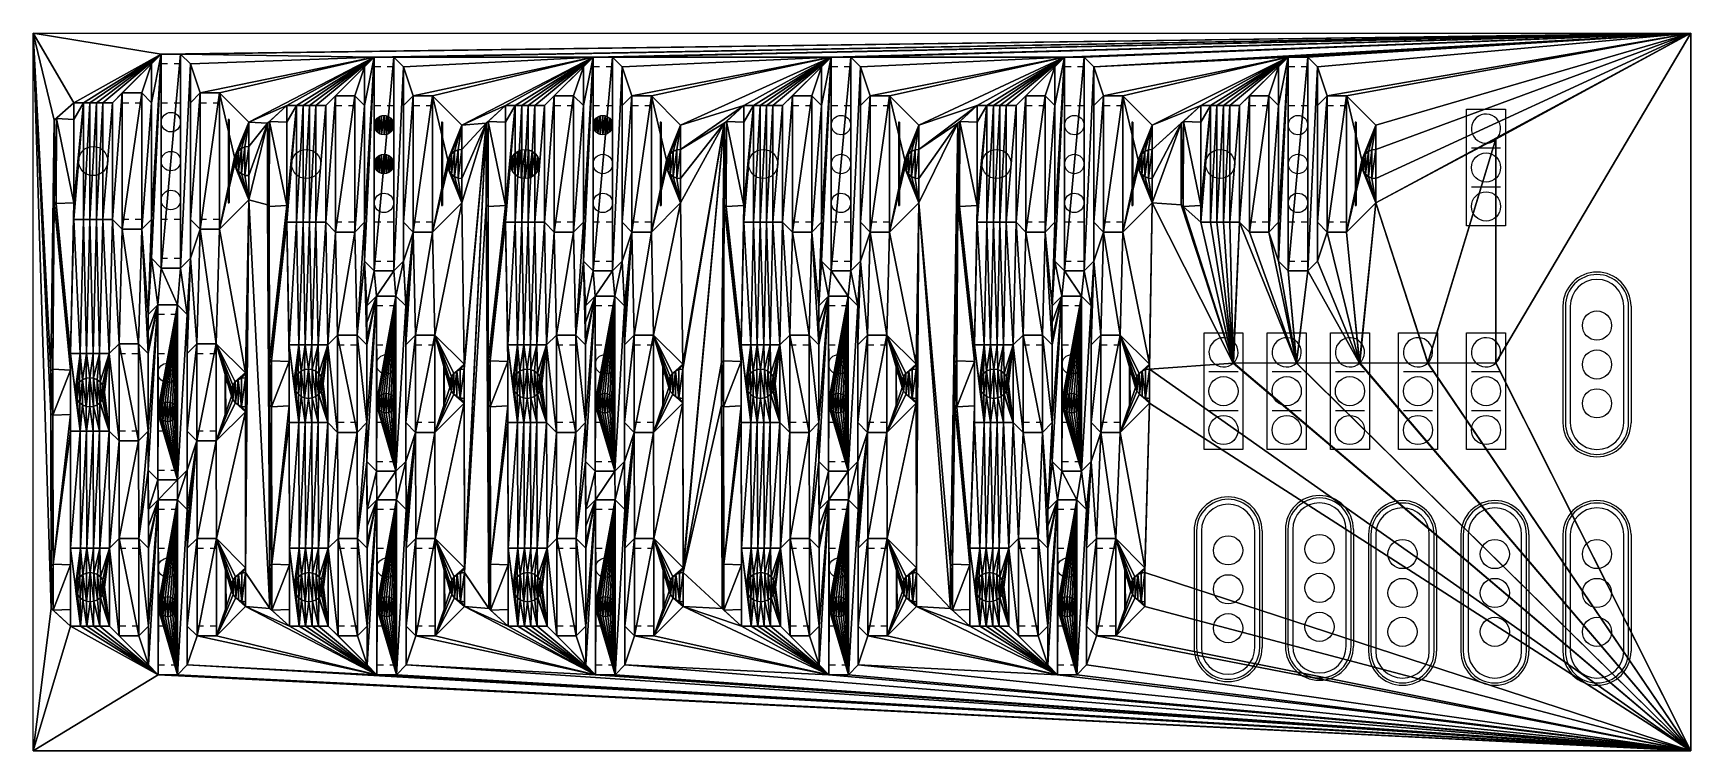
# Model space of a CAD drawing. Extents: x -341 to 0, y -148 to 0.
import ezdxf

# ---------------------------------------------------------------- set-up
doc = ezdxf.new("R2010")
doc.units = 0
doc.header["$LTSCALE"] = 25.4
doc.layers.get('0').update_dxf_attribs({"color": 13, "linetype": 'CONTINUOUS'})

msp = doc.modelspace()

# ---------------------------------------------------------------- linework, layer by layer
at = {"color": 0}
for p, q in [((-341, 0), (0, 0)), ((0, -147.63), (0, 0)), ((-341, -147.63), (-341, 0)), ((-316.66, -6.31), (-314.66, -4.31)), ((-316.66, -6.31), (-314.66, -4.31)), ((-316.66, -6.31), (-316.66, -14.31)), ((-316.66, -6.31), (-316.66, -14.31)), ((-310.66, -4.31), (-314.66, -4.31)), ((-310.66, -4.31), (-314.66, -4.31)), ((-313.33, -6.31), (-314.66, -6.31)), ((-310.66, -6.31), (-311.99, -6.31)), ((-308.66, -6.31), (-310.66, -4.31)), ((-308.66, -6.31), (-310.66, -4.31)), ((-308.66, -14.31), (-308.66, -6.31)), ((-308.66, -14.31), (-308.66, -6.31)), ((-272.82, -6.91), (-270.82, -4.91)), ((-272.82, -6.91), (-270.82, -4.91)), ((-266.82, -4.91), (-270.82, -4.91)), ((-266.82, -4.91), (-270.82, -4.91)), ((-264.82, -6.91), (-266.82, -4.91)), ((-264.82, -6.91), (-266.82, -4.91)), ((-227.82, -6.91), (-225.82, -4.91)), ((-227.82, -6.91), (-225.82, -4.91)), ((-221.82, -4.91), (-225.82, -4.91)), ((-221.82, -4.91), (-225.82, -4.91)), ((-219.82, -6.91), (-221.82, -4.91)), ((-219.82, -6.91), (-221.82, -4.91)), ((-178.82, -6.91), (-176.82, -4.91)), ((-178.82, -6.91), (-176.82, -4.91)), ((-172.82, -4.91), (-176.82, -4.91)), ((-172.82, -4.91), (-176.82, -4.91)), ((-170.82, -6.91), (-172.82, -4.91)), ((-170.82, -6.91), (-172.82, -4.91)), ((-130.82, -6.91), (-128.82, -4.91)), ((-130.82, -6.91), (-128.82, -4.91)), ((-124.82, -4.91), (-128.82, -4.91)), ((-124.82, -4.91), (-128.82, -4.91)), ((-122.82, -6.91), (-124.82, -4.91)), ((-122.82, -6.91), (-124.82, -4.91)), ((-84.82, -6.91), (-82.82, -4.91)), ((-84.82, -6.91), (-82.82, -4.91)), ((-78.82, -4.91), (-82.82, -4.91)), ((-78.82, -4.91), (-82.82, -4.91)), ((-76.82, -6.91), (-78.82, -4.91)), ((-76.82, -6.91), (-78.82, -4.91)), ((-272.82, -6.91), (-272.82, -14.91)), ((-272.82, -6.91), (-272.82, -14.91)), ((-269.48, -6.91), (-270.82, -6.91)), ((-266.82, -6.91), (-268.15, -6.91)), ((-264.82, -14.91), (-264.82, -6.91)), ((-264.82, -14.91), (-264.82, -6.91)), ((-227.82, -6.91), (-227.82, -14.91)), ((-227.82, -6.91), (-227.82, -14.91)), ((-224.48, -6.91), (-225.82, -6.91)), ((-221.82, -6.91), (-223.15, -6.91)), ((-219.82, -14.91), (-219.82, -6.91)), ((-219.82, -14.91), (-219.82, -6.91)), ((-178.82, -6.91), (-178.82, -14.91)), ((-178.82, -6.91), (-178.82, -14.91)), ((-175.48, -6.91), (-176.82, -6.91)), ((-172.82, -6.91), (-174.15, -6.91)), ((-170.82, -14.91), (-170.82, -6.91)), ((-170.82, -14.91), (-170.82, -6.91)), ((-130.82, -6.91), (-130.82, -14.91)), ((-130.82, -6.91), (-130.82, -14.91)), ((-127.48, -6.91), (-128.82, -6.91)), ((-124.82, -6.91), (-126.15, -6.91)), ((-122.82, -14.91), (-122.82, -6.91)), ((-122.82, -14.91), (-122.82, -6.91)), ((-84.82, -6.91), (-84.82, -14.91)), ((-84.82, -6.91), (-84.82, -14.91)), ((-81.48, -6.91), (-82.82, -6.91)), ((-78.82, -6.91), (-80.15, -6.91)), ((-76.82, -14.91), (-76.82, -6.91)), ((-76.82, -14.91), (-76.82, -6.91)), ((-324.66, -14.31), (-322.66, -12.31)), ((-324.66, -14.31), (-322.66, -12.31)), ((-318.66, -12.31), (-322.66, -12.31)), ((-318.66, -12.31), (-322.66, -12.31)), ((-316.66, -14.31), (-318.66, -12.31)), ((-316.66, -14.31), (-318.66, -12.31)), ((-306.66, -12.31), (-308.66, -14.31)), ((-306.66, -12.31), (-308.66, -14.31)), ((-306.66, -12.31), (-302.66, -12.31)), ((-306.66, -12.31), (-302.66, -12.31)), ((-302.66, -12.31), (-296.66, -18.31)), ((-302.66, -12.31), (-296.66, -18.31)), ((-280.82, -14.91), (-278.82, -12.91)), ((-280.82, -14.91), (-278.82, -12.91)), ((-274.82, -12.91), (-278.82, -12.91)), ((-274.82, -12.91), (-278.82, -12.91)), ((-272.82, -14.91), (-274.82, -12.91)), ((-272.82, -14.91), (-274.82, -12.91)), ((-262.82, -12.91), (-264.82, -14.91)), ((-262.82, -12.91), (-264.82, -14.91)), ((-262.82, -12.91), (-258.82, -12.91)), ((-262.82, -12.91), (-258.82, -12.91)), ((-258.82, -12.91), (-252.82, -18.91)), ((-258.82, -12.91), (-252.82, -18.91)), ((-235.82, -14.91), (-233.82, -12.91)), ((-235.82, -14.91), (-233.82, -12.91)), ((-229.82, -12.91), (-233.82, -12.91)), ((-229.82, -12.91), (-233.82, -12.91)), ((-227.82, -14.91), (-229.82, -12.91)), ((-227.82, -14.91), (-229.82, -12.91)), ((-217.82, -12.91), (-219.82, -14.91)), ((-217.82, -12.91), (-219.82, -14.91)), ((-217.82, -12.91), (-213.82, -12.91)), ((-217.82, -12.91), (-213.82, -12.91)), ((-213.82, -12.91), (-207.82, -18.91)), ((-213.82, -12.91), (-207.82, -18.91)), ((-186.82, -14.91), (-184.82, -12.91)), ((-186.82, -14.91), (-184.82, -12.91)), ((-180.82, -12.91), (-184.82, -12.91)), ((-180.82, -12.91), (-184.82, -12.91)), ((-178.82, -14.91), (-180.82, -12.91)), ((-178.82, -14.91), (-180.82, -12.91)), ((-168.82, -12.91), (-170.82, -14.91)), ((-168.82, -12.91), (-170.82, -14.91)), ((-168.82, -12.91), (-164.82, -12.91)), ((-168.82, -12.91), (-164.82, -12.91)), ((-164.82, -12.91), (-158.82, -18.91)), ((-164.82, -12.91), (-158.82, -18.91)), ((-138.82, -14.91), (-136.82, -12.91)), ((-138.82, -14.91), (-136.82, -12.91)), ((-132.82, -12.91), (-136.82, -12.91)), ((-132.82, -12.91), (-136.82, -12.91)), ((-130.82, -14.91), (-132.82, -12.91)), ((-130.82, -14.91), (-132.82, -12.91)), ((-120.82, -12.91), (-122.82, -14.91)), ((-120.82, -12.91), (-122.82, -14.91)), ((-120.82, -12.91), (-116.82, -12.91)), ((-120.82, -12.91), (-116.82, -12.91)), ((-116.82, -12.91), (-110.82, -18.91)), ((-116.82, -12.91), (-110.82, -18.91)), ((-92.82, -14.91), (-90.82, -12.91)), ((-92.82, -14.91), (-90.82, -12.91)), ((-86.82, -12.91), (-90.82, -12.91)), ((-86.82, -12.91), (-90.82, -12.91)), ((-84.82, -14.91), (-86.82, -12.91)), ((-84.82, -14.91), (-86.82, -12.91)), ((-74.82, -12.91), (-76.82, -14.91)), ((-74.82, -12.91), (-76.82, -14.91)), ((-74.82, -12.91), (-70.82, -12.91)), ((-74.82, -12.91), (-70.82, -12.91)), ((-70.82, -12.91), (-64.82, -18.91)), ((-70.82, -12.91), (-64.82, -18.91)), ((-332.66, -14.31), (-330.66, -14.31)), ((-332.66, -14.31), (-332.66, -17.73)), ((-332.66, -14.31), (-332.66, -17.73)), ((-332.66, -14.31), (-330.66, -14.31)), ((-330.66, -14.31), (-329.33, -14.31)), ((-330.66, -14.31), (-329.33, -14.31)), ((-329.33, -14.31), (-327.99, -14.31)), ((-329.33, -14.31), (-327.99, -14.31)), ((-327.99, -14.31), (-326.66, -14.31)), ((-327.99, -14.31), (-326.66, -14.31)), ((-326.66, -14.31), (-324.66, -14.31)), ((-326.66, -14.31), (-324.66, -14.31)), ((-322.66, -14.31), (-321.33, -14.31)), ((-319.99, -14.31), (-318.66, -14.31)), ((-314.66, -14.31), (-313.33, -14.31)), ((-311.99, -14.31), (-310.66, -14.31)), ((-306.66, -14.31), (-305.33, -14.31)), ((-303.99, -14.31), (-302.66, -14.31)), ((-288.82, -14.91), (-286.82, -14.91)), ((-288.82, -14.91), (-288.82, -18.34)), ((-288.82, -14.91), (-288.82, -18.34)), ((-288.82, -14.91), (-286.82, -14.91)), ((-286.82, -14.91), (-285.48, -14.91)), ((-286.82, -14.91), (-285.48, -14.91)), ((-285.48, -14.91), (-284.15, -14.91)), ((-285.48, -14.91), (-284.15, -14.91)), ((-284.15, -14.91), (-282.82, -14.91)), ((-284.15, -14.91), (-282.82, -14.91)), ((-282.82, -14.91), (-280.82, -14.91)), ((-282.82, -14.91), (-280.82, -14.91)), ((-278.82, -14.91), (-277.48, -14.91)), ((-276.15, -14.91), (-274.82, -14.91)), ((-270.82, -14.91), (-269.48, -14.91)), ((-268.15, -14.91), (-266.82, -14.91)), ((-262.82, -14.91), (-261.48, -14.91)), ((-260.15, -14.91), (-258.82, -14.91)), ((-243.82, -14.91), (-241.82, -14.91)), ((-243.82, -14.91), (-243.82, -18.34)), ((-243.82, -14.91), (-243.82, -18.34)), ((-243.82, -14.91), (-241.82, -14.91)), ((-241.82, -14.91), (-240.48, -14.91)), ((-241.82, -14.91), (-240.48, -14.91)), ((-240.48, -14.91), (-239.15, -14.91)), ((-240.48, -14.91), (-239.15, -14.91)), ((-239.15, -14.91), (-237.82, -14.91)), ((-239.15, -14.91), (-237.82, -14.91)), ((-237.82, -14.91), (-235.82, -14.91)), ((-237.82, -14.91), (-235.82, -14.91)), ((-233.82, -14.91), (-232.48, -14.91)), ((-231.15, -14.91), (-229.82, -14.91)), ((-225.82, -14.91), (-224.48, -14.91)), ((-223.15, -14.91), (-221.82, -14.91)), ((-217.82, -14.91), (-216.48, -14.91)), ((-215.15, -14.91), (-213.82, -14.91)), ((-194.82, -14.91), (-192.82, -14.91)), ((-194.82, -14.91), (-194.82, -18.34)), ((-194.82, -14.91), (-194.82, -18.34)), ((-194.82, -14.91), (-192.82, -14.91)), ((-192.82, -14.91), (-191.48, -14.91)), ((-192.82, -14.91), (-191.48, -14.91)), ((-191.48, -14.91), (-190.15, -14.91)), ((-191.48, -14.91), (-190.15, -14.91)), ((-190.15, -14.91), (-188.82, -14.91)), ((-190.15, -14.91), (-188.82, -14.91)), ((-188.82, -14.91), (-186.82, -14.91)), ((-188.82, -14.91), (-186.82, -14.91)), ((-184.82, -14.91), (-183.48, -14.91)), ((-182.15, -14.91), (-180.82, -14.91)), ((-176.82, -14.91), (-175.48, -14.91)), ((-174.15, -14.91), (-172.82, -14.91)), ((-168.82, -14.91), (-167.48, -14.91)), ((-166.15, -14.91), (-164.82, -14.91)), ((-146.82, -14.91), (-144.82, -14.91)), ((-146.82, -14.91), (-146.82, -18.34)), ((-146.82, -14.91), (-146.82, -18.34)), ((-146.82, -14.91), (-144.82, -14.91)), ((-144.82, -14.91), (-143.48, -14.91)), ((-144.82, -14.91), (-143.48, -14.91)), ((-143.48, -14.91), (-142.15, -14.91)), ((-143.48, -14.91), (-142.15, -14.91)), ((-142.15, -14.91), (-140.82, -14.91)), ((-142.15, -14.91), (-140.82, -14.91)), ((-140.82, -14.91), (-138.82, -14.91)), ((-140.82, -14.91), (-138.82, -14.91)), ((-136.82, -14.91), (-135.48, -14.91)), ((-134.15, -14.91), (-132.82, -14.91)), ((-128.82, -14.91), (-127.48, -14.91)), ((-126.15, -14.91), (-124.82, -14.91)), ((-120.82, -14.91), (-119.48, -14.91)), ((-118.15, -14.91), (-116.82, -14.91)), ((-100.82, -14.91), (-98.82, -14.91)), ((-100.82, -14.91), (-100.82, -18.34)), ((-100.82, -14.91), (-100.82, -18.34)), ((-100.82, -14.91), (-98.82, -14.91)), ((-98.82, -14.91), (-97.48, -14.91)), ((-98.82, -14.91), (-97.48, -14.91)), ((-97.48, -14.91), (-96.15, -14.91)), ((-97.48, -14.91), (-96.15, -14.91)), ((-96.15, -14.91), (-94.82, -14.91)), ((-96.15, -14.91), (-94.82, -14.91)), ((-94.82, -14.91), (-92.82, -14.91)), ((-94.82, -14.91), (-92.82, -14.91)), ((-90.82, -14.91), (-89.48, -14.91)), ((-88.15, -14.91), (-86.82, -14.91)), ((-82.82, -14.91), (-81.48, -14.91)), ((-80.15, -14.91), (-78.82, -14.91)), ((-74.82, -14.91), (-73.48, -14.91)), ((-72.15, -14.91), (-70.82, -14.91)), ((-46.13, -39.64), (-46.13, -15.64)), ((-46.13, -15.64), (-38.13, -15.64)), ((-38.13, -15.64), (-38.13, -39.64)), ((-336.66, -17.93), (-336.22, -17.58)), ((-336.66, -17.93), (-336.22, -17.58)), ((-336.66, -17.93), (-336.66, -34.68)), ((-336.66, -17.93), (-336.66, -34.68)), ((-332.66, -17.73), (-336.22, -17.58)), ((-332.66, -17.73), (-336.22, -17.58)), ((-324.66, -21.16), (-324.66, -17.73)), ((-316.66, -17.73), (-316.66, -21.16)), ((-308.66, -17.73), (-308.66, -21.16)), ((-300.86, -17.73), (-300.86, -34.88)), ((-300.66, -17.73), (-300.86, -17.73)), ((-300.66, -17.73), (-300.66, -34.88)), ((-296.66, -23.31), (-296.66, -18.31)), ((-296.66, -23.31), (-296.66, -18.31)), ((-292.82, -18.54), (-292.37, -18.19)), ((-292.82, -18.54), (-292.37, -18.19)), ((-292.82, -18.54), (-292.82, -35.28)), ((-292.82, -18.54), (-292.82, -35.28)), ((-288.82, -18.34), (-292.37, -18.19)), ((-288.82, -18.34), (-292.37, -18.19)), ((-280.82, -21.77), (-280.82, -18.34)), ((-272.82, -18.34), (-272.82, -21.77)), ((-264.82, -18.34), (-264.82, -21.77)), ((-256.82, -18.34), (-257.02, -18.34)), ((-257.02, -18.34), (-257.02, -35.48)), ((-256.82, -18.34), (-256.82, -35.48)), ((-252.82, -23.91), (-252.82, -18.91)), ((-252.82, -23.91), (-252.82, -18.91)), ((-247.82, -18.54), (-247.37, -18.19)), ((-247.82, -18.54), (-247.37, -18.19)), ((-247.82, -18.54), (-247.82, -35.28)), ((-247.82, -18.54), (-247.82, -35.28)), ((-243.82, -18.34), (-247.37, -18.19)), ((-243.82, -18.34), (-247.37, -18.19)), ((-235.82, -21.77), (-235.82, -18.34)), ((-227.82, -18.34), (-227.82, -21.77)), ((-219.82, -18.34), (-219.82, -21.77)), ((-211.82, -18.34), (-212.02, -18.34)), ((-212.02, -18.34), (-212.02, -35.48)), ((-211.82, -18.34), (-211.82, -35.48)), ((-207.82, -23.91), (-207.82, -18.91)), ((-207.82, -23.91), (-207.82, -18.91)), ((-198.82, -18.54), (-198.37, -18.19)), ((-198.82, -18.54), (-198.37, -18.19)), ((-198.82, -18.54), (-198.82, -35.28)), ((-198.82, -18.54), (-198.82, -35.28)), ((-194.82, -18.34), (-198.37, -18.19)), ((-194.82, -18.34), (-198.37, -18.19)), ((-186.82, -21.77), (-186.82, -18.34)), ((-178.82, -18.34), (-178.82, -21.77)), ((-170.82, -18.34), (-170.82, -21.77)), ((-163.02, -18.34), (-163.02, -35.48)), ((-162.82, -18.34), (-163.02, -18.34)), ((-162.82, -18.34), (-162.82, -35.48)), ((-158.82, -23.91), (-158.82, -18.91)), ((-158.82, -23.91), (-158.82, -18.91)), ((-150.82, -18.54), (-150.37, -18.19)), ((-150.82, -18.54), (-150.37, -18.19)), ((-150.82, -18.54), (-150.82, -35.28)), ((-150.82, -18.54), (-150.82, -35.28)), ((-146.82, -18.34), (-150.37, -18.19)), ((-146.82, -18.34), (-150.37, -18.19)), ((-138.82, -21.77), (-138.82, -18.34)), ((-130.82, -18.34), (-130.82, -21.77)), ((-122.82, -18.34), (-122.82, -21.77)), ((-114.82, -18.34), (-115.02, -18.34)), ((-115.02, -18.34), (-115.02, -35.48)), ((-114.82, -18.34), (-114.82, -35.48)), ((-110.82, -23.91), (-110.82, -18.91)), ((-110.82, -23.91), (-110.82, -18.91)), ((-104.82, -18.54), (-104.37, -18.19)), ((-104.82, -18.54), (-104.37, -18.19)), ((-104.82, -18.54), (-104.82, -35.28)), ((-104.82, -18.54), (-104.82, -35.28)), ((-100.82, -18.34), (-104.37, -18.19)), ((-100.82, -18.34), (-104.37, -18.19)), ((-92.82, -21.77), (-92.82, -18.34)), ((-84.82, -18.34), (-84.82, -21.77)), ((-76.82, -18.34), (-76.82, -21.77)), ((-68.82, -18.34), (-69.02, -18.34)), ((-69.02, -18.34), (-69.02, -35.48)), ((-68.82, -18.34), (-68.82, -35.48)), ((-64.82, -23.91), (-64.82, -18.91)), ((-64.82, -23.91), (-64.82, -18.91)), ((-332.66, -21.16), (-332.66, -24.59)), ((-288.82, -21.77), (-288.82, -25.2)), ((-243.82, -21.77), (-243.82, -25.2)), ((-194.82, -21.77), (-194.82, -25.2)), ((-146.82, -21.77), (-146.82, -25.2)), ((-100.82, -21.77), (-100.82, -25.2)), ((-39.13, -23.64), (-45.13, -23.64)), ((-40.13, -21.76), (-40.09, -21.83)), ((-40.13, -21.85), (-40.13, -21.76)), ((-40.13, -21.76), (-40.09, -21.83)), ((-40.13, -21.85), (-40.13, -21.76)), ((-324.66, -24.59), (-324.66, -28.02)), ((-316.66, -24.59), (-316.66, -28.02)), ((-308.66, -24.59), (-308.66, -28.02)), ((-280.82, -25.2), (-280.82, -28.63)), ((-272.82, -25.2), (-272.82, -28.63)), ((-264.82, -25.2), (-264.82, -28.63)), ((-235.82, -25.2), (-235.82, -28.63)), ((-227.82, -25.2), (-227.82, -28.63)), ((-219.82, -25.2), (-219.82, -28.63)), ((-186.82, -25.2), (-186.82, -28.63)), ((-178.82, -25.2), (-178.82, -28.63)), ((-170.82, -25.2), (-170.82, -28.63)), ((-138.82, -25.2), (-138.82, -28.63)), ((-130.82, -25.2), (-130.82, -28.63)), ((-122.82, -25.2), (-122.82, -28.63)), ((-92.82, -25.2), (-92.82, -28.63)), ((-84.82, -25.2), (-84.82, -28.63)), ((-76.82, -25.2), (-76.82, -28.63)), ((-332.66, -28.02), (-332.66, -31.45)), ((-296.66, -34.31), (-296.66, -29.31)), ((-296.66, -34.31), (-296.66, -29.31)), ((-288.82, -28.63), (-288.82, -32.06)), ((-252.82, -34.91), (-252.82, -29.91)), ((-252.82, -34.91), (-252.82, -29.91)), ((-243.82, -28.63), (-243.82, -32.06)), ((-207.82, -34.91), (-207.82, -29.91)), ((-207.82, -34.91), (-207.82, -29.91)), ((-194.82, -28.63), (-194.82, -32.06)), ((-158.82, -34.91), (-158.82, -29.91)), ((-158.82, -34.91), (-158.82, -29.91)), ((-146.82, -28.63), (-146.82, -32.06)), ((-110.82, -34.91), (-110.82, -29.91)), ((-110.82, -34.91), (-110.82, -29.91)), ((-100.82, -28.63), (-100.82, -32.06)), ((-64.82, -34.91), (-64.82, -29.91)), ((-64.82, -34.91), (-64.82, -29.91)), ((-324.66, -34.88), (-324.66, -31.45)), ((-316.66, -31.45), (-316.66, -34.88)), ((-308.66, -31.45), (-308.66, -34.88)), ((-280.82, -35.48), (-280.82, -32.06)), ((-272.82, -32.06), (-272.82, -35.48)), ((-264.82, -32.06), (-264.82, -35.48)), ((-235.82, -35.48), (-235.82, -32.06)), ((-227.82, -32.06), (-227.82, -35.48)), ((-219.82, -32.06), (-219.82, -35.48)), ((-186.82, -35.48), (-186.82, -32.06)), ((-178.82, -32.06), (-178.82, -35.48)), ((-170.82, -32.06), (-170.82, -35.48)), ((-138.82, -35.48), (-138.82, -32.06)), ((-130.82, -32.06), (-130.82, -35.48)), ((-122.82, -32.06), (-122.82, -35.48)), ((-92.82, -35.48), (-92.82, -32.06)), ((-84.82, -32.06), (-84.82, -35.48)), ((-76.82, -32.06), (-76.82, -35.48)), ((-45.13, -31.64), (-39.13, -31.64)), ((-336.66, -34.68), (-336.26, -35.04)), ((-336.66, -34.68), (-336.26, -35.04)), ((-336.26, -35.04), (-332.66, -34.88)), ((-336.26, -35.04), (-332.66, -34.88)), ((-332.66, -38.31), (-332.66, -34.88)), ((-332.66, -38.31), (-332.66, -34.88)), ((-296.66, -34.31), (-302.66, -40.31)), ((-296.66, -34.31), (-302.66, -40.31)), ((-300.86, -34.88), (-300.66, -34.88)), ((-292.82, -35.28), (-292.42, -35.64)), ((-292.82, -35.28), (-292.42, -35.64)), ((-292.42, -35.64), (-288.82, -35.48)), ((-292.42, -35.64), (-288.82, -35.48)), ((-288.82, -38.91), (-288.82, -35.48)), ((-288.82, -38.91), (-288.82, -35.48)), ((-252.82, -34.91), (-258.82, -40.91)), ((-252.82, -34.91), (-258.82, -40.91)), ((-257.02, -35.48), (-256.82, -35.48)), ((-247.82, -35.28), (-247.42, -35.64)), ((-247.82, -35.28), (-247.42, -35.64)), ((-247.42, -35.64), (-243.82, -35.48)), ((-247.42, -35.64), (-243.82, -35.48)), ((-243.82, -38.91), (-243.82, -35.48)), ((-243.82, -38.91), (-243.82, -35.48)), ((-207.82, -34.91), (-213.82, -40.91)), ((-207.82, -34.91), (-213.82, -40.91)), ((-212.02, -35.48), (-211.82, -35.48)), ((-198.82, -35.28), (-198.42, -35.64)), ((-198.82, -35.28), (-198.42, -35.64)), ((-198.42, -35.64), (-194.82, -35.48)), ((-198.42, -35.64), (-194.82, -35.48)), ((-194.82, -38.91), (-194.82, -35.48)), ((-194.82, -38.91), (-194.82, -35.48)), ((-158.82, -34.91), (-164.82, -40.91)), ((-158.82, -34.91), (-164.82, -40.91)), ((-163.02, -35.48), (-162.82, -35.48)), ((-150.82, -35.28), (-150.42, -35.64)), ((-150.82, -35.28), (-150.42, -35.64)), ((-150.42, -35.64), (-146.82, -35.48)), ((-150.42, -35.64), (-146.82, -35.48)), ((-146.82, -38.91), (-146.82, -35.48)), ((-146.82, -38.91), (-146.82, -35.48)), ((-110.82, -34.91), (-116.82, -40.91)), ((-110.82, -34.91), (-116.82, -40.91)), ((-115.02, -35.48), (-114.82, -35.48)), ((-104.82, -35.28), (-104.42, -35.64)), ((-104.82, -35.28), (-104.42, -35.64)), ((-104.42, -35.64), (-100.82, -35.48)), ((-104.42, -35.64), (-100.82, -35.48)), ((-100.82, -38.91), (-100.82, -35.48)), ((-100.82, -38.91), (-100.82, -35.48)), ((-64.82, -34.91), (-70.82, -40.91)), ((-64.82, -34.91), (-70.82, -40.91)), ((-69.02, -35.48), (-68.82, -35.48)), ((-330.66, -38.31), (-332.66, -38.31)), ((-330.66, -38.31), (-332.66, -38.31)), ((-329.33, -38.31), (-330.66, -38.31)), ((-329.33, -38.31), (-330.66, -38.31)), ((-327.99, -38.31), (-329.33, -38.31)), ((-327.99, -38.31), (-329.33, -38.31)), ((-326.66, -38.31), (-327.99, -38.31)), ((-326.66, -38.31), (-327.99, -38.31)), ((-324.66, -38.31), (-326.66, -38.31)), ((-324.66, -38.31), (-326.66, -38.31)), ((-324.66, -38.31), (-322.66, -40.31)), ((-324.66, -38.31), (-322.66, -40.31)), ((-321.33, -38.31), (-322.66, -38.31)), ((-318.66, -40.31), (-322.66, -40.31)), ((-318.66, -40.31), (-322.66, -40.31)), ((-318.66, -38.31), (-319.99, -38.31)), ((-316.66, -38.31), (-318.66, -40.31)), ((-316.66, -38.31), (-318.66, -40.31)), ((-316.66, -38.31), (-316.66, -46.31)), ((-316.66, -38.31), (-316.66, -46.31)), ((-313.33, -38.31), (-314.66, -38.31)), ((-310.66, -38.31), (-311.99, -38.31)), ((-308.66, -46.31), (-308.66, -38.31)), ((-308.66, -38.31), (-306.66, -40.31)), ((-308.66, -38.31), (-306.66, -40.31)), ((-308.66, -46.31), (-308.66, -38.31)), ((-305.33, -38.31), (-306.66, -38.31)), ((-306.66, -40.31), (-302.66, -40.31)), ((-306.66, -40.31), (-302.66, -40.31)), ((-302.66, -38.31), (-303.99, -38.31)), ((-286.82, -38.91), (-288.82, -38.91)), ((-286.82, -38.91), (-288.82, -38.91)), ((-285.48, -38.91), (-286.82, -38.91)), ((-285.48, -38.91), (-286.82, -38.91)), ((-284.15, -38.91), (-285.48, -38.91)), ((-284.15, -38.91), (-285.48, -38.91)), ((-282.82, -38.91), (-284.15, -38.91)), ((-282.82, -38.91), (-284.15, -38.91)), ((-280.82, -38.91), (-282.82, -38.91)), ((-280.82, -38.91), (-282.82, -38.91)), ((-280.82, -38.91), (-278.82, -40.91)), ((-280.82, -38.91), (-278.82, -40.91)), ((-277.48, -38.91), (-278.82, -38.91)), ((-274.82, -40.91), (-278.82, -40.91)), ((-274.82, -40.91), (-278.82, -40.91)), ((-274.82, -38.91), (-276.15, -38.91)), ((-272.82, -38.91), (-274.82, -40.91)), ((-272.82, -38.91), (-274.82, -40.91)), ((-272.82, -38.91), (-272.82, -46.91)), ((-272.82, -38.91), (-272.82, -46.91)), ((-269.48, -38.91), (-270.82, -38.91)), ((-266.82, -38.91), (-268.15, -38.91)), ((-264.82, -46.91), (-264.82, -38.91)), ((-264.82, -38.91), (-262.82, -40.91)), ((-264.82, -38.91), (-262.82, -40.91)), ((-264.82, -46.91), (-264.82, -38.91)), ((-261.48, -38.91), (-262.82, -38.91)), ((-262.82, -40.91), (-258.82, -40.91)), ((-262.82, -40.91), (-258.82, -40.91)), ((-258.82, -38.91), (-260.15, -38.91)), ((-241.82, -38.91), (-243.82, -38.91)), ((-241.82, -38.91), (-243.82, -38.91)), ((-240.48, -38.91), (-241.82, -38.91)), ((-240.48, -38.91), (-241.82, -38.91)), ((-239.15, -38.91), (-240.48, -38.91)), ((-239.15, -38.91), (-240.48, -38.91)), ((-237.82, -38.91), (-239.15, -38.91)), ((-237.82, -38.91), (-239.15, -38.91)), ((-235.82, -38.91), (-237.82, -38.91)), ((-235.82, -38.91), (-237.82, -38.91)), ((-235.82, -38.91), (-233.82, -40.91)), ((-235.82, -38.91), (-233.82, -40.91)), ((-232.48, -38.91), (-233.82, -38.91)), ((-229.82, -40.91), (-233.82, -40.91)), ((-229.82, -40.91), (-233.82, -40.91)), ((-229.82, -38.91), (-231.15, -38.91)), ((-227.82, -38.91), (-229.82, -40.91)), ((-227.82, -38.91), (-229.82, -40.91)), ((-227.82, -38.91), (-227.82, -46.91)), ((-227.82, -38.91), (-227.82, -46.91)), ((-224.48, -38.91), (-225.82, -38.91)), ((-221.82, -38.91), (-223.15, -38.91)), ((-219.82, -46.91), (-219.82, -38.91)), ((-219.82, -38.91), (-217.82, -40.91)), ((-219.82, -38.91), (-217.82, -40.91)), ((-219.82, -46.91), (-219.82, -38.91)), ((-216.48, -38.91), (-217.82, -38.91)), ((-217.82, -40.91), (-213.82, -40.91)), ((-217.82, -40.91), (-213.82, -40.91)), ((-213.82, -38.91), (-215.15, -38.91)), ((-192.82, -38.91), (-194.82, -38.91)), ((-192.82, -38.91), (-194.82, -38.91)), ((-191.48, -38.91), (-192.82, -38.91)), ((-191.48, -38.91), (-192.82, -38.91)), ((-190.15, -38.91), (-191.48, -38.91)), ((-190.15, -38.91), (-191.48, -38.91)), ((-188.82, -38.91), (-190.15, -38.91)), ((-188.82, -38.91), (-190.15, -38.91)), ((-186.82, -38.91), (-188.82, -38.91)), ((-186.82, -38.91), (-188.82, -38.91)), ((-186.82, -38.91), (-184.82, -40.91)), ((-186.82, -38.91), (-184.82, -40.91)), ((-183.48, -38.91), (-184.82, -38.91)), ((-180.82, -40.91), (-184.82, -40.91)), ((-180.82, -40.91), (-184.82, -40.91)), ((-180.82, -38.91), (-182.15, -38.91)), ((-178.82, -38.91), (-180.82, -40.91)), ((-178.82, -38.91), (-180.82, -40.91)), ((-178.82, -38.91), (-178.82, -46.91)), ((-178.82, -38.91), (-178.82, -46.91)), ((-175.48, -38.91), (-176.82, -38.91)), ((-172.82, -38.91), (-174.15, -38.91)), ((-170.82, -46.91), (-170.82, -38.91)), ((-170.82, -38.91), (-168.82, -40.91)), ((-170.82, -38.91), (-168.82, -40.91)), ((-170.82, -46.91), (-170.82, -38.91)), ((-167.48, -38.91), (-168.82, -38.91)), ((-168.82, -40.91), (-164.82, -40.91)), ((-168.82, -40.91), (-164.82, -40.91)), ((-164.82, -38.91), (-166.15, -38.91)), ((-144.82, -38.91), (-146.82, -38.91)), ((-144.82, -38.91), (-146.82, -38.91)), ((-143.48, -38.91), (-144.82, -38.91)), ((-143.48, -38.91), (-144.82, -38.91)), ((-142.15, -38.91), (-143.48, -38.91)), ((-142.15, -38.91), (-143.48, -38.91)), ((-140.82, -38.91), (-142.15, -38.91)), ((-140.82, -38.91), (-142.15, -38.91)), ((-138.82, -38.91), (-140.82, -38.91)), ((-138.82, -38.91), (-140.82, -38.91)), ((-138.82, -38.91), (-136.82, -40.91)), ((-138.82, -38.91), (-136.82, -40.91)), ((-135.48, -38.91), (-136.82, -38.91)), ((-132.82, -40.91), (-136.82, -40.91)), ((-132.82, -40.91), (-136.82, -40.91)), ((-132.82, -38.91), (-134.15, -38.91)), ((-130.82, -38.91), (-132.82, -40.91)), ((-130.82, -38.91), (-132.82, -40.91)), ((-130.82, -38.91), (-130.82, -46.91)), ((-130.82, -38.91), (-130.82, -46.91)), ((-127.48, -38.91), (-128.82, -38.91)), ((-124.82, -38.91), (-126.15, -38.91)), ((-122.82, -46.91), (-122.82, -38.91)), ((-122.82, -38.91), (-120.82, -40.91)), ((-122.82, -38.91), (-120.82, -40.91)), ((-122.82, -46.91), (-122.82, -38.91)), ((-119.48, -38.91), (-120.82, -38.91)), ((-120.82, -40.91), (-116.82, -40.91)), ((-120.82, -40.91), (-116.82, -40.91)), ((-116.82, -38.91), (-118.15, -38.91)), ((-98.82, -38.91), (-100.82, -38.91)), ((-98.82, -38.91), (-100.82, -38.91)), ((-97.48, -38.91), (-98.82, -38.91)), ((-97.48, -38.91), (-98.82, -38.91)), ((-96.15, -38.91), (-97.48, -38.91)), ((-96.15, -38.91), (-97.48, -38.91)), ((-94.82, -38.91), (-96.15, -38.91)), ((-94.82, -38.91), (-96.15, -38.91)), ((-92.82, -38.91), (-94.82, -38.91)), ((-92.82, -38.91), (-94.82, -38.91)), ((-92.82, -38.91), (-90.82, -40.91)), ((-92.82, -38.91), (-90.82, -40.91)), ((-89.48, -38.91), (-90.82, -38.91)), ((-86.82, -40.91), (-90.82, -40.91)), ((-86.82, -40.91), (-90.82, -40.91)), ((-86.82, -38.91), (-88.15, -38.91)), ((-84.82, -38.91), (-86.82, -40.91)), ((-84.82, -38.91), (-86.82, -40.91)), ((-84.82, -38.91), (-84.82, -46.91)), ((-84.82, -38.91), (-84.82, -46.91)), ((-81.48, -38.91), (-82.82, -38.91)), ((-78.82, -38.91), (-80.15, -38.91)), ((-76.82, -46.91), (-76.82, -38.91)), ((-76.82, -38.91), (-74.82, -40.91)), ((-76.82, -38.91), (-74.82, -40.91)), ((-76.82, -46.91), (-76.82, -38.91)), ((-73.48, -38.91), (-74.82, -38.91)), ((-74.82, -40.91), (-70.82, -40.91)), ((-74.82, -40.91), (-70.82, -40.91)), ((-70.82, -38.91), (-72.15, -38.91)), ((-38.13, -39.64), (-46.13, -39.64)), ((-316.66, -46.31), (-314.66, -48.31)), ((-316.66, -46.31), (-314.66, -48.31)), ((-314.66, -46.31), (-313.33, -46.31)), ((-311.99, -46.31), (-310.66, -46.31)), ((-308.66, -46.31), (-310.66, -48.31)), ((-308.66, -46.31), (-310.66, -48.31)), ((-272.82, -46.91), (-270.82, -48.91)), ((-272.82, -46.91), (-270.82, -48.91)), ((-270.82, -46.91), (-269.48, -46.91)), ((-268.15, -46.91), (-266.82, -46.91)), ((-264.82, -46.91), (-266.82, -48.91)), ((-264.82, -46.91), (-266.82, -48.91)), ((-227.82, -46.91), (-225.82, -48.91)), ((-227.82, -46.91), (-225.82, -48.91)), ((-225.82, -46.91), (-224.48, -46.91)), ((-223.15, -46.91), (-221.82, -46.91)), ((-219.82, -46.91), (-221.82, -48.91)), ((-219.82, -46.91), (-221.82, -48.91)), ((-178.82, -46.91), (-176.82, -48.91)), ((-178.82, -46.91), (-176.82, -48.91)), ((-176.82, -46.91), (-175.48, -46.91)), ((-174.15, -46.91), (-172.82, -46.91)), ((-170.82, -46.91), (-172.82, -48.91)), ((-170.82, -46.91), (-172.82, -48.91)), ((-130.82, -46.91), (-128.82, -48.91)), ((-130.82, -46.91), (-128.82, -48.91)), ((-128.82, -46.91), (-127.48, -46.91)), ((-126.15, -46.91), (-124.82, -46.91)), ((-122.82, -46.91), (-124.82, -48.91)), ((-122.82, -46.91), (-124.82, -48.91)), ((-84.82, -46.91), (-82.82, -48.91)), ((-84.82, -46.91), (-82.82, -48.91)), ((-82.82, -46.91), (-81.48, -46.91)), ((-80.15, -46.91), (-78.82, -46.91)), ((-76.82, -46.91), (-78.82, -48.91)), ((-76.82, -46.91), (-78.82, -48.91)), ((-314.66, -48.31), (-310.66, -48.31)), ((-314.66, -48.31), (-310.66, -48.31)), ((-270.82, -48.91), (-266.82, -48.91)), ((-270.82, -48.91), (-266.82, -48.91)), ((-225.82, -48.91), (-221.82, -48.91)), ((-225.82, -48.91), (-221.82, -48.91)), ((-176.82, -48.91), (-172.82, -48.91)), ((-176.82, -48.91), (-172.82, -48.91)), ((-128.82, -48.91), (-124.82, -48.91)), ((-128.82, -48.91), (-124.82, -48.91)), ((-82.82, -48.91), (-78.82, -48.91)), ((-82.82, -48.91), (-78.82, -48.91)), ((-272.37, -56.12), (-270.37, -54.12)), ((-272.37, -56.12), (-270.37, -54.12)), ((-266.37, -54.12), (-270.37, -54.12)), ((-266.37, -54.12), (-270.37, -54.12)), ((-264.37, -56.12), (-266.37, -54.12)), ((-264.37, -56.12), (-266.37, -54.12)), ((-227.37, -56.12), (-225.37, -54.12)), ((-227.37, -56.12), (-225.37, -54.12)), ((-221.37, -54.12), (-225.37, -54.12)), ((-221.37, -54.12), (-225.37, -54.12)), ((-219.37, -56.12), (-221.37, -54.12)), ((-219.37, -56.12), (-221.37, -54.12)), ((-179.37, -56.12), (-177.37, -54.12)), ((-179.37, -56.12), (-177.37, -54.12)), ((-173.37, -54.12), (-177.37, -54.12)), ((-173.37, -54.12), (-177.37, -54.12)), ((-171.37, -56.12), (-173.37, -54.12)), ((-171.37, -56.12), (-173.37, -54.12)), ((-131.37, -56.12), (-129.37, -54.12)), ((-131.37, -56.12), (-129.37, -54.12)), ((-125.37, -54.12), (-129.37, -54.12)), ((-125.37, -54.12), (-129.37, -54.12)), ((-123.37, -56.12), (-125.37, -54.12)), ((-123.37, -56.12), (-125.37, -54.12)), ((-317.34, -57.88), (-315.34, -55.88)), ((-317.34, -57.88), (-315.34, -55.88)), ((-317.34, -57.88), (-317.34, -61.3)), ((-317.34, -57.88), (-317.34, -61.3)), ((-311.34, -55.88), (-315.34, -55.88)), ((-311.34, -55.88), (-315.34, -55.88)), ((-314, -57.88), (-315.34, -57.88)), ((-311.34, -57.88), (-312.67, -57.88)), ((-309.34, -57.88), (-311.34, -55.88)), ((-309.34, -57.88), (-311.34, -55.88)), ((-309.34, -61.3), (-309.34, -57.88)), ((-309.34, -61.3), (-309.34, -57.88)), ((-272.37, -56.12), (-272.37, -59.55)), ((-272.37, -56.12), (-272.37, -59.55)), ((-269.04, -56.12), (-270.37, -56.12)), ((-266.37, -56.12), (-267.7, -56.12)), ((-264.37, -59.55), (-264.37, -56.12)), ((-264.37, -59.55), (-264.37, -56.12)), ((-227.37, -56.12), (-227.37, -59.55)), ((-227.37, -56.12), (-227.37, -59.55)), ((-224.04, -56.12), (-225.37, -56.12)), ((-221.37, -56.12), (-222.7, -56.12)), ((-219.37, -59.55), (-219.37, -56.12)), ((-219.37, -59.55), (-219.37, -56.12)), ((-179.37, -56.12), (-179.37, -59.55)), ((-179.37, -56.12), (-179.37, -59.55)), ((-176.04, -56.12), (-177.37, -56.12)), ((-173.37, -56.12), (-174.7, -56.12)), ((-171.37, -59.55), (-171.37, -56.12)), ((-171.37, -59.55), (-171.37, -56.12)), ((-131.37, -56.12), (-131.37, -59.55)), ((-131.37, -56.12), (-131.37, -59.55)), ((-128.04, -56.12), (-129.37, -56.12)), ((-125.37, -56.12), (-126.7, -56.12)), ((-123.37, -59.55), (-123.37, -56.12)), ((-123.37, -59.55), (-123.37, -56.12)), ((-26.31, -56.15), (-26.31, -80.15)), ((-25.81, -56.15), (-25.81, -80.15)), ((-24.81, -56.15), (-24.81, -80.15)), ((-13.81, -80.15), (-13.81, -56.15)), ((-12.81, -80.15), (-12.81, -56.15)), ((-12.31, -56.15), (-12.31, -80.15)), ((-317.34, -61.3), (-317.34, -64.73)), ((-317.34, -61.3), (-317.34, -64.73)), ((-309.34, -64.73), (-309.34, -61.3)), ((-309.34, -64.73), (-309.34, -61.3)), ((-272.37, -59.55), (-272.37, -62.98)), ((-272.37, -59.55), (-272.37, -62.98)), ((-264.37, -62.98), (-264.37, -59.55)), ((-264.37, -62.98), (-264.37, -59.55)), ((-227.37, -59.55), (-227.37, -62.98)), ((-227.37, -59.55), (-227.37, -62.98)), ((-219.37, -62.98), (-219.37, -59.55)), ((-219.37, -62.98), (-219.37, -59.55)), ((-179.37, -59.55), (-179.37, -62.98)), ((-179.37, -59.55), (-179.37, -62.98)), ((-171.37, -62.98), (-171.37, -59.55)), ((-171.37, -62.98), (-171.37, -59.55)), ((-131.37, -59.55), (-131.37, -62.98)), ((-131.37, -59.55), (-131.37, -62.98)), ((-123.37, -62.98), (-123.37, -59.55)), ((-123.37, -62.98), (-123.37, -59.55)), ((-325.34, -65.88), (-323.34, -63.88)), ((-325.34, -65.88), (-323.34, -63.88)), ((-319.34, -63.88), (-323.34, -63.88)), ((-319.34, -63.88), (-323.34, -63.88)), ((-317.34, -65.88), (-319.34, -63.88)), ((-317.34, -65.88), (-319.34, -63.88)), ((-317.34, -64.73), (-317.34, -65.88)), ((-317.34, -64.73), (-317.34, -65.88)), ((-307.34, -63.88), (-309.34, -65.88)), ((-307.34, -63.88), (-309.34, -65.88)), ((-309.34, -65.88), (-309.34, -64.73)), ((-309.34, -65.88), (-309.34, -64.73)), ((-307.34, -63.88), (-303.34, -63.88)), ((-307.34, -63.88), (-303.34, -63.88)), ((-303.34, -63.88), (-297.34, -69.88)), ((-303.34, -63.88), (-297.34, -69.88)), ((-288.37, -64.12), (-286.37, -64.12)), ((-288.37, -64.12), (-288.37, -67.55)), ((-288.37, -64.12), (-288.37, -67.55)), ((-288.37, -64.12), (-286.37, -64.12)), ((-286.37, -64.12), (-285.04, -64.12)), ((-286.37, -64.12), (-285.04, -64.12)), ((-285.04, -64.12), (-283.7, -64.12)), ((-285.04, -64.12), (-283.7, -64.12)), ((-283.7, -64.12), (-282.37, -64.12)), ((-283.7, -64.12), (-282.37, -64.12)), ((-282.37, -64.12), (-280.37, -64.12)), ((-282.37, -64.12), (-280.37, -64.12)), ((-280.37, -64.12), (-278.37, -62.12)), ((-280.37, -64.12), (-278.37, -62.12)), ((-274.37, -62.12), (-278.37, -62.12)), ((-274.37, -62.12), (-278.37, -62.12)), ((-278.37, -64.12), (-277.04, -64.12)), ((-275.7, -64.12), (-274.37, -64.12)), ((-272.37, -64.12), (-274.37, -62.12)), ((-272.37, -64.12), (-274.37, -62.12)), ((-272.37, -62.98), (-272.37, -64.12)), ((-272.37, -62.98), (-272.37, -64.12)), ((-270.37, -64.12), (-269.04, -64.12)), ((-267.7, -64.12), (-266.37, -64.12)), ((-262.37, -62.12), (-264.37, -64.12)), ((-262.37, -62.12), (-264.37, -64.12)), ((-264.37, -64.12), (-264.37, -62.98)), ((-264.37, -64.12), (-264.37, -62.98)), ((-262.37, -62.12), (-258.37, -62.12)), ((-262.37, -62.12), (-258.37, -62.12)), ((-262.37, -64.12), (-261.04, -64.12)), ((-259.7, -64.12), (-258.37, -64.12)), ((-258.37, -62.12), (-252.37, -68.12)), ((-258.37, -62.12), (-252.37, -68.12)), ((-243.37, -64.12), (-241.37, -64.12)), ((-243.37, -64.12), (-243.37, -67.55)), ((-243.37, -64.12), (-243.37, -67.55)), ((-243.37, -64.12), (-241.37, -64.12)), ((-241.37, -64.12), (-240.04, -64.12)), ((-241.37, -64.12), (-240.04, -64.12)), ((-240.04, -64.12), (-238.7, -64.12)), ((-240.04, -64.12), (-238.7, -64.12)), ((-238.7, -64.12), (-237.37, -64.12)), ((-238.7, -64.12), (-237.37, -64.12)), ((-237.37, -64.12), (-235.37, -64.12)), ((-237.37, -64.12), (-235.37, -64.12)), ((-235.37, -64.12), (-233.37, -62.12)), ((-235.37, -64.12), (-233.37, -62.12)), ((-229.37, -62.12), (-233.37, -62.12)), ((-229.37, -62.12), (-233.37, -62.12)), ((-233.37, -64.12), (-232.04, -64.12)), ((-230.7, -64.12), (-229.37, -64.12)), ((-227.37, -64.12), (-229.37, -62.12)), ((-227.37, -64.12), (-229.37, -62.12)), ((-227.37, -62.98), (-227.37, -64.12)), ((-227.37, -62.98), (-227.37, -64.12)), ((-225.37, -64.12), (-224.04, -64.12)), ((-222.7, -64.12), (-221.37, -64.12)), ((-217.37, -62.12), (-219.37, -64.12)), ((-217.37, -62.12), (-219.37, -64.12)), ((-219.37, -64.12), (-219.37, -62.98)), ((-219.37, -64.12), (-219.37, -62.98)), ((-217.37, -62.12), (-213.37, -62.12)), ((-217.37, -62.12), (-213.37, -62.12)), ((-217.37, -64.12), (-216.04, -64.12)), ((-214.7, -64.12), (-213.37, -64.12)), ((-213.37, -62.12), (-207.37, -68.12)), ((-213.37, -62.12), (-207.37, -68.12)), ((-195.37, -64.12), (-193.37, -64.12)), ((-195.37, -64.12), (-195.37, -67.55)), ((-195.37, -64.12), (-195.37, -67.55)), ((-195.37, -64.12), (-193.37, -64.12)), ((-193.37, -64.12), (-192.04, -64.12)), ((-193.37, -64.12), (-192.04, -64.12)), ((-192.04, -64.12), (-190.7, -64.12)), ((-192.04, -64.12), (-190.7, -64.12)), ((-190.7, -64.12), (-189.37, -64.12)), ((-190.7, -64.12), (-189.37, -64.12)), ((-189.37, -64.12), (-187.37, -64.12)), ((-189.37, -64.12), (-187.37, -64.12)), ((-187.37, -64.12), (-185.37, -62.12)), ((-187.37, -64.12), (-185.37, -62.12)), ((-181.37, -62.12), (-185.37, -62.12)), ((-181.37, -62.12), (-185.37, -62.12)), ((-185.37, -64.12), (-184.04, -64.12)), ((-182.7, -64.12), (-181.37, -64.12)), ((-179.37, -64.12), (-181.37, -62.12)), ((-179.37, -64.12), (-181.37, -62.12)), ((-179.37, -62.98), (-179.37, -64.12)), ((-179.37, -62.98), (-179.37, -64.12)), ((-177.37, -64.12), (-176.04, -64.12)), ((-174.7, -64.12), (-173.37, -64.12)), ((-169.37, -62.12), (-171.37, -64.12)), ((-169.37, -62.12), (-171.37, -64.12)), ((-171.37, -64.12), (-171.37, -62.98)), ((-171.37, -64.12), (-171.37, -62.98)), ((-169.37, -62.12), (-165.37, -62.12)), ((-169.37, -62.12), (-165.37, -62.12)), ((-169.37, -64.12), (-168.04, -64.12)), ((-166.7, -64.12), (-165.37, -64.12)), ((-165.37, -62.12), (-159.37, -68.12)), ((-165.37, -62.12), (-159.37, -68.12)), ((-147.37, -64.12), (-145.37, -64.12)), ((-147.37, -64.12), (-147.37, -67.55)), ((-147.37, -64.12), (-147.37, -67.55)), ((-147.37, -64.12), (-145.37, -64.12)), ((-145.37, -64.12), (-144.04, -64.12)), ((-145.37, -64.12), (-144.04, -64.12)), ((-144.04, -64.12), (-142.7, -64.12)), ((-144.04, -64.12), (-142.7, -64.12)), ((-142.7, -64.12), (-141.37, -64.12)), ((-142.7, -64.12), (-141.37, -64.12)), ((-141.37, -64.12), (-139.37, -64.12)), ((-141.37, -64.12), (-139.37, -64.12)), ((-139.37, -64.12), (-137.37, -62.12)), ((-139.37, -64.12), (-137.37, -62.12)), ((-133.37, -62.12), (-137.37, -62.12)), ((-133.37, -62.12), (-137.37, -62.12)), ((-137.37, -64.12), (-136.04, -64.12)), ((-134.7, -64.12), (-133.37, -64.12)), ((-131.37, -64.12), (-133.37, -62.12)), ((-131.37, -64.12), (-133.37, -62.12)), ((-131.37, -62.98), (-131.37, -64.12)), ((-131.37, -62.98), (-131.37, -64.12)), ((-129.37, -64.12), (-128.04, -64.12)), ((-126.7, -64.12), (-125.37, -64.12)), ((-121.37, -62.12), (-123.37, -64.12)), ((-121.37, -62.12), (-123.37, -64.12)), ((-123.37, -64.12), (-123.37, -62.98)), ((-123.37, -64.12), (-123.37, -62.98)), ((-121.37, -62.12), (-117.37, -62.12)), ((-121.37, -62.12), (-117.37, -62.12)), ((-121.37, -64.12), (-120.04, -64.12)), ((-118.7, -64.12), (-117.37, -64.12)), ((-117.37, -62.12), (-111.37, -68.12)), ((-117.37, -62.12), (-111.37, -68.12)), ((-100.13, -61.64), (-92.13, -61.64)), ((-100.13, -85.64), (-100.13, -61.64)), ((-92.13, -61.64), (-92.13, -85.64)), ((-87.13, -61.64), (-79.13, -61.64)), ((-87.13, -85.64), (-87.13, -61.64)), ((-79.13, -61.64), (-79.13, -85.64)), ((-74.13, -61.64), (-66.13, -61.64)), ((-74.13, -85.64), (-74.13, -61.64)), ((-66.13, -61.64), (-66.13, -85.64)), ((-60.13, -85.64), (-60.13, -61.64)), ((-60.13, -61.64), (-52.13, -61.64)), ((-52.13, -61.64), (-52.13, -85.64)), ((-46.13, -61.64), (-38.13, -61.64)), ((-46.13, -85.64), (-46.13, -61.64)), ((-38.13, -61.64), (-38.13, -85.64)), ((-333.34, -65.88), (-331.34, -65.88)), ((-333.34, -65.88), (-333.34, -69.3)), ((-333.34, -65.88), (-333.34, -69.3)), ((-333.34, -65.88), (-331.34, -65.88)), ((-331.34, -65.88), (-330, -65.88)), ((-331.34, -65.88), (-330, -65.88)), ((-330, -65.88), (-328.67, -65.88)), ((-330, -65.88), (-328.67, -65.88)), ((-328.67, -65.88), (-327.34, -65.88)), ((-328.67, -65.88), (-327.34, -65.88)), ((-327.34, -65.88), (-325.34, -65.88)), ((-327.34, -65.88), (-325.34, -65.88)), ((-323.34, -65.88), (-322, -65.88)), ((-320.67, -65.88), (-319.34, -65.88)), ((-315.34, -65.88), (-314, -65.88)), ((-312.67, -65.88), (-311.34, -65.88)), ((-307.34, -65.88), (-306, -65.88)), ((-304.67, -65.88), (-303.34, -65.88)), ((-291.97, -67.39), (-292.37, -67.75)), ((-291.97, -67.39), (-292.37, -67.75)), ((-292.37, -67.75), (-292.37, -76.49)), ((-292.37, -67.75), (-292.37, -76.49)), ((-291.97, -67.39), (-288.37, -67.55)), ((-291.97, -67.39), (-288.37, -67.55)), ((-280.37, -67.55), (-280.37, -70.29)), ((-272.37, -67.55), (-272.37, -69.84)), ((-264.37, -67.55), (-264.37, -69.84)), ((-256.57, -67.55), (-256.57, -76.69)), ((-256.37, -67.55), (-256.57, -67.55)), ((-256.37, -67.55), (-256.37, -70.29)), ((-252.37, -69.12), (-252.37, -68.12)), ((-252.37, -69.12), (-252.37, -68.12)), ((-246.97, -67.39), (-247.37, -67.75)), ((-246.97, -67.39), (-247.37, -67.75)), ((-247.37, -67.75), (-247.37, -76.49)), ((-247.37, -67.75), (-247.37, -76.49)), ((-246.97, -67.39), (-243.37, -67.55)), ((-246.97, -67.39), (-243.37, -67.55)), ((-235.37, -67.55), (-235.37, -70.29)), ((-227.37, -67.55), (-227.37, -69.84)), ((-219.37, -67.55), (-219.37, -69.84)), ((-211.57, -67.55), (-211.57, -76.69)), ((-211.37, -67.55), (-211.57, -67.55)), ((-211.37, -67.55), (-211.37, -70.29)), ((-207.37, -69.12), (-207.37, -68.12)), ((-207.37, -69.12), (-207.37, -68.12)), ((-198.97, -67.39), (-199.37, -67.75)), ((-198.97, -67.39), (-199.37, -67.75)), ((-199.37, -67.75), (-199.37, -76.49)), ((-199.37, -67.75), (-199.37, -76.49)), ((-198.97, -67.39), (-195.37, -67.55)), ((-198.97, -67.39), (-195.37, -67.55)), ((-187.37, -67.55), (-187.37, -70.29)), ((-179.37, -67.55), (-179.37, -69.84)), ((-171.37, -67.55), (-171.37, -69.84)), ((-163.37, -67.55), (-163.57, -67.55)), ((-163.57, -67.55), (-163.57, -76.69)), ((-163.37, -67.55), (-163.37, -70.29)), ((-159.37, -69.12), (-159.37, -68.12)), ((-159.37, -69.12), (-159.37, -68.12)), ((-150.97, -67.39), (-151.37, -67.75)), ((-150.97, -67.39), (-151.37, -67.75)), ((-151.37, -67.75), (-151.37, -76.49)), ((-151.37, -67.75), (-151.37, -76.49)), ((-150.97, -67.39), (-147.37, -67.55)), ((-150.97, -67.39), (-147.37, -67.55)), ((-139.37, -67.55), (-139.37, -70.29)), ((-131.37, -67.55), (-131.37, -69.84)), ((-123.37, -67.55), (-123.37, -69.84)), ((-115.57, -67.55), (-115.57, -76.69)), ((-115.37, -67.55), (-115.57, -67.55)), ((-115.37, -67.55), (-115.37, -70.29)), ((-111.37, -69.12), (-111.37, -68.12)), ((-111.37, -69.12), (-111.37, -68.12)), ((-94.13, -67.76), (-94.09, -67.83)), ((-94.13, -67.85), (-94.13, -67.76)), ((-94.13, -67.76), (-94.09, -67.83)), ((-94.13, -67.85), (-94.13, -67.76)), ((-81.13, -67.76), (-81.09, -67.83)), ((-81.13, -67.85), (-81.13, -67.76)), ((-81.13, -67.76), (-81.09, -67.83)), ((-81.13, -67.85), (-81.13, -67.76)), ((-68.13, -67.76), (-68.09, -67.83)), ((-68.13, -67.85), (-68.13, -67.76)), ((-68.13, -67.76), (-68.09, -67.83)), ((-68.13, -67.85), (-68.13, -67.76)), ((-54.13, -67.76), (-54.09, -67.83)), ((-54.13, -67.85), (-54.13, -67.76)), ((-54.13, -67.76), (-54.09, -67.83)), ((-54.13, -67.85), (-54.13, -67.76)), ((-40.13, -67.76), (-40.09, -67.83)), ((-40.13, -67.85), (-40.13, -67.76)), ((-40.13, -67.76), (-40.09, -67.83)), ((-40.13, -67.85), (-40.13, -67.76)), ((-336.94, -69.14), (-337.34, -69.5)), ((-336.94, -69.14), (-337.34, -69.5)), ((-337.34, -69.5), (-337.34, -78.25)), ((-337.34, -69.5), (-337.34, -78.25)), ((-336.94, -69.14), (-333.34, -69.3)), ((-336.94, -69.14), (-333.34, -69.3)), ((-330.84, -71.28), (-331.46, -71.75)), ((-330.84, -71.28), (-331.46, -71.75)), ((-330.11, -70.98), (-330.84, -71.28)), ((-330.11, -70.98), (-330.84, -71.28)), ((-329.34, -70.88), (-330.11, -70.98)), ((-329.34, -70.88), (-330.11, -70.98)), ((-328.56, -70.98), (-329.34, -70.88)), ((-328.56, -70.98), (-329.34, -70.88)), ((-327.84, -71.28), (-328.56, -70.98)), ((-327.84, -71.28), (-328.56, -70.98)), ((-327.22, -71.75), (-327.84, -71.28)), ((-327.22, -71.75), (-327.84, -71.28)), ((-325.34, -69.3), (-325.34, -72.05)), ((-317.34, -69.3), (-317.34, -71.59)), ((-317.34, -71.59), (-317.34, -72.05)), ((-309.34, -69.3), (-309.34, -71.59)), ((-309.34, -71.59), (-309.34, -72.05)), ((-301.54, -69.3), (-301.54, -78.45)), ((-301.34, -69.3), (-301.54, -69.3)), ((-301.34, -69.3), (-301.34, -72.05)), ((-298.84, -71.28), (-299.46, -71.75)), ((-298.84, -71.28), (-299.46, -71.75)), ((-298.11, -70.98), (-298.84, -71.28)), ((-298.11, -70.98), (-298.84, -71.28)), ((-297.34, -70.88), (-298.11, -70.98)), ((-297.34, -70.88), (-298.11, -70.98)), ((-297.34, -70.88), (-297.34, -69.88)), ((-297.34, -70.88), (-297.34, -69.88)), ((-288.37, -73.26), (-288.37, -70.29)), ((-287.37, -72.12), (-287.3, -71.55)), ((-287.37, -72.12), (-287.3, -71.55)), ((-287.3, -71.55), (-287.27, -71.34)), ((-287.3, -71.55), (-287.27, -71.34)), ((-286.97, -70.62), (-287.27, -71.34)), ((-286.97, -70.62), (-287.27, -71.34)), ((-286.49, -70), (-286.97, -70.62)), ((-286.49, -70), (-286.97, -70.62)), ((-285.87, -69.52), (-286.49, -70)), ((-285.87, -69.52), (-286.49, -70)), ((-285.15, -69.22), (-285.87, -69.52)), ((-285.15, -69.22), (-285.87, -69.52)), ((-284.37, -69.12), (-285.15, -69.22)), ((-284.37, -69.12), (-285.15, -69.22)), ((-283.59, -69.22), (-284.37, -69.12)), ((-283.59, -69.22), (-284.37, -69.12)), ((-282.87, -69.52), (-283.59, -69.22)), ((-282.87, -69.52), (-283.59, -69.22)), ((-282.25, -70), (-282.87, -69.52)), ((-282.25, -70), (-282.87, -69.52)), ((-281.77, -70.62), (-282.25, -70)), ((-281.77, -70.62), (-282.25, -70)), ((-281.47, -71.34), (-281.77, -70.62)), ((-281.47, -71.34), (-281.77, -70.62)), ((-281.45, -71.55), (-281.47, -71.34)), ((-281.45, -71.55), (-281.47, -71.34)), ((-281.37, -72.12), (-281.45, -71.55)), ((-281.37, -72.12), (-281.45, -71.55)), ((-272.37, -69.84), (-272.37, -70.29)), ((-264.37, -69.84), (-264.37, -70.29)), ((-256.37, -73.49), (-256.37, -70.29)), ((-255.37, -72.12), (-255.3, -71.55)), ((-255.37, -72.12), (-255.3, -71.55)), ((-255.3, -71.55), (-255.27, -71.34)), ((-255.3, -71.55), (-255.27, -71.34)), ((-254.97, -70.62), (-255.27, -71.34)), ((-254.97, -70.62), (-255.27, -71.34)), ((-254.49, -70), (-254.97, -70.62)), ((-254.49, -70), (-254.97, -70.62)), ((-253.87, -69.52), (-254.49, -70)), ((-253.87, -69.52), (-254.49, -70)), ((-253.15, -69.22), (-253.87, -69.52)), ((-253.15, -69.22), (-253.87, -69.52)), ((-252.37, -69.12), (-253.15, -69.22)), ((-252.37, -69.12), (-253.15, -69.22)), ((-243.37, -73.26), (-243.37, -70.29)), ((-242.37, -72.12), (-242.3, -71.55)), ((-242.37, -72.12), (-242.3, -71.55)), ((-242.3, -71.55), (-242.27, -71.34)), ((-242.3, -71.55), (-242.27, -71.34)), ((-241.97, -70.62), (-242.27, -71.34)), ((-241.97, -70.62), (-242.27, -71.34)), ((-241.49, -70), (-241.97, -70.62)), ((-241.49, -70), (-241.97, -70.62)), ((-240.87, -69.52), (-241.49, -70)), ((-240.87, -69.52), (-241.49, -70)), ((-240.15, -69.22), (-240.87, -69.52)), ((-240.15, -69.22), (-240.87, -69.52)), ((-239.37, -69.12), (-240.15, -69.22)), ((-239.37, -69.12), (-240.15, -69.22)), ((-238.59, -69.22), (-239.37, -69.12)), ((-238.59, -69.22), (-239.37, -69.12)), ((-237.87, -69.52), (-238.59, -69.22)), ((-237.87, -69.52), (-238.59, -69.22)), ((-237.25, -70), (-237.87, -69.52)), ((-237.25, -70), (-237.87, -69.52)), ((-236.77, -70.62), (-237.25, -70)), ((-236.77, -70.62), (-237.25, -70)), ((-236.47, -71.34), (-236.77, -70.62)), ((-236.47, -71.34), (-236.77, -70.62)), ((-236.45, -71.55), (-236.47, -71.34)), ((-236.45, -71.55), (-236.47, -71.34)), ((-236.37, -72.12), (-236.45, -71.55)), ((-236.37, -72.12), (-236.45, -71.55)), ((-227.37, -69.84), (-227.37, -70.29)), ((-219.37, -69.84), (-219.37, -70.29)), ((-211.37, -73.49), (-211.37, -70.29)), ((-210.37, -72.12), (-210.3, -71.55)), ((-210.37, -72.12), (-210.3, -71.55)), ((-210.3, -71.55), (-210.27, -71.34)), ((-210.3, -71.55), (-210.27, -71.34)), ((-209.97, -70.62), (-210.27, -71.34)), ((-209.97, -70.62), (-210.27, -71.34)), ((-209.49, -70), (-209.97, -70.62)), ((-209.49, -70), (-209.97, -70.62)), ((-208.87, -69.52), (-209.49, -70)), ((-208.87, -69.52), (-209.49, -70)), ((-208.15, -69.22), (-208.87, -69.52)), ((-208.15, -69.22), (-208.87, -69.52)), ((-207.37, -69.12), (-208.15, -69.22)), ((-207.37, -69.12), (-208.15, -69.22)), ((-195.37, -73.26), (-195.37, -70.29)), ((-194.37, -72.12), (-194.3, -71.55)), ((-194.37, -72.12), (-194.3, -71.55)), ((-194.3, -71.55), (-194.27, -71.34)), ((-194.3, -71.55), (-194.27, -71.34)), ((-193.97, -70.62), (-194.27, -71.34)), ((-193.97, -70.62), (-194.27, -71.34)), ((-193.49, -70), (-193.97, -70.62)), ((-193.49, -70), (-193.97, -70.62)), ((-192.87, -69.52), (-193.49, -70)), ((-192.87, -69.52), (-193.49, -70)), ((-192.15, -69.22), (-192.87, -69.52)), ((-192.15, -69.22), (-192.87, -69.52)), ((-191.37, -69.12), (-192.15, -69.22)), ((-191.37, -69.12), (-192.15, -69.22)), ((-190.59, -69.22), (-191.37, -69.12)), ((-190.59, -69.22), (-191.37, -69.12)), ((-189.87, -69.52), (-190.59, -69.22)), ((-189.87, -69.52), (-190.59, -69.22)), ((-189.25, -70), (-189.87, -69.52)), ((-189.25, -70), (-189.87, -69.52)), ((-188.77, -70.62), (-189.25, -70)), ((-188.77, -70.62), (-189.25, -70)), ((-188.47, -71.34), (-188.77, -70.62)), ((-188.47, -71.34), (-188.77, -70.62)), ((-188.45, -71.55), (-188.47, -71.34)), ((-188.45, -71.55), (-188.47, -71.34)), ((-188.37, -72.12), (-188.45, -71.55)), ((-188.37, -72.12), (-188.45, -71.55)), ((-179.37, -69.84), (-179.37, -70.29)), ((-171.37, -69.84), (-171.37, -70.29)), ((-163.37, -73.49), (-163.37, -70.29)), ((-162.37, -72.12), (-162.3, -71.55)), ((-162.37, -72.12), (-162.3, -71.55)), ((-162.3, -71.55), (-162.27, -71.34)), ((-162.3, -71.55), (-162.27, -71.34)), ((-161.97, -70.62), (-162.27, -71.34)), ((-161.97, -70.62), (-162.27, -71.34)), ((-161.49, -70), (-161.97, -70.62)), ((-161.49, -70), (-161.97, -70.62)), ((-160.87, -69.52), (-161.49, -70)), ((-160.87, -69.52), (-161.49, -70)), ((-160.15, -69.22), (-160.87, -69.52)), ((-160.15, -69.22), (-160.87, -69.52)), ((-159.37, -69.12), (-160.15, -69.22)), ((-159.37, -69.12), (-160.15, -69.22)), ((-147.37, -73.26), (-147.37, -70.29)), ((-146.37, -72.12), (-146.3, -71.55)), ((-146.37, -72.12), (-146.3, -71.55)), ((-146.3, -71.55), (-146.27, -71.34)), ((-146.3, -71.55), (-146.27, -71.34)), ((-145.97, -70.62), (-146.27, -71.34)), ((-145.97, -70.62), (-146.27, -71.34)), ((-145.49, -70), (-145.97, -70.62)), ((-145.49, -70), (-145.97, -70.62)), ((-144.87, -69.52), (-145.49, -70)), ((-144.87, -69.52), (-145.49, -70)), ((-144.15, -69.22), (-144.87, -69.52)), ((-144.15, -69.22), (-144.87, -69.52)), ((-143.37, -69.12), (-144.15, -69.22)), ((-143.37, -69.12), (-144.15, -69.22)), ((-142.59, -69.22), (-143.37, -69.12)), ((-142.59, -69.22), (-143.37, -69.12)), ((-141.87, -69.52), (-142.59, -69.22)), ((-141.87, -69.52), (-142.59, -69.22)), ((-141.25, -70), (-141.87, -69.52)), ((-141.25, -70), (-141.87, -69.52)), ((-140.77, -70.62), (-141.25, -70)), ((-140.77, -70.62), (-141.25, -70)), ((-140.47, -71.34), (-140.77, -70.62)), ((-140.47, -71.34), (-140.77, -70.62)), ((-140.45, -71.55), (-140.47, -71.34)), ((-140.45, -71.55), (-140.47, -71.34)), ((-140.37, -72.12), (-140.45, -71.55)), ((-140.37, -72.12), (-140.45, -71.55)), ((-131.37, -69.84), (-131.37, -70.29)), ((-123.37, -69.84), (-123.37, -70.29)), ((-115.37, -73.49), (-115.37, -70.29)), ((-114.37, -72.12), (-114.3, -71.55)), ((-114.37, -72.12), (-114.3, -71.55)), ((-114.3, -71.55), (-114.27, -71.34)), ((-114.3, -71.55), (-114.27, -71.34)), ((-113.97, -70.62), (-114.27, -71.34)), ((-113.97, -70.62), (-114.27, -71.34)), ((-113.49, -70), (-113.97, -70.62)), ((-113.49, -70), (-113.97, -70.62)), ((-112.87, -69.52), (-113.49, -70)), ((-112.87, -69.52), (-113.49, -70)), ((-112.15, -69.22), (-112.87, -69.52)), ((-112.15, -69.22), (-112.87, -69.52)), ((-111.37, -69.12), (-112.15, -69.22)), ((-111.37, -69.12), (-112.15, -69.22)), ((-93.13, -69.64), (-99.13, -69.64)), ((-80.13, -69.64), (-86.13, -69.64)), ((-67.13, -69.64), (-73.13, -69.64)), ((-53.13, -69.64), (-59.13, -69.64)), ((-39.13, -69.64), (-45.13, -69.64)), ((-333.34, -75.02), (-333.34, -72.05)), ((-333.34, -75.25), (-333.34, -75.02)), ((-332.34, -73.88), (-332.26, -73.3)), ((-332.34, -73.88), (-332.26, -73.3)), ((-332.34, -73.88), (-332.23, -74.65)), ((-332.34, -73.88), (-332.23, -74.65)), ((-332.26, -73.3), (-332.23, -73.1)), ((-332.26, -73.3), (-332.23, -73.1)), ((-331.93, -72.38), (-332.23, -73.1)), ((-331.93, -72.38), (-332.23, -73.1)), ((-332.23, -74.65), (-331.93, -75.38)), ((-332.23, -74.65), (-331.93, -75.38)), ((-331.46, -71.75), (-331.93, -72.38)), ((-331.46, -71.75), (-331.93, -72.38)), ((-326.74, -72.38), (-327.22, -71.75)), ((-326.74, -72.38), (-327.22, -71.75)), ((-326.44, -73.1), (-326.74, -72.38)), ((-326.44, -73.1), (-326.74, -72.38)), ((-326.44, -74.65), (-326.74, -75.38)), ((-326.44, -74.65), (-326.74, -75.38)), ((-326.41, -73.3), (-326.44, -73.1)), ((-326.41, -73.3), (-326.44, -73.1)), ((-326.44, -74.65), (-326.34, -73.88)), ((-326.44, -74.65), (-326.34, -73.88)), ((-326.34, -73.88), (-326.41, -73.3)), ((-326.34, -73.88), (-326.41, -73.3)), ((-301.34, -75.25), (-301.34, -72.05)), ((-300.34, -73.88), (-300.26, -73.3)), ((-300.34, -73.88), (-300.26, -73.3)), ((-300.34, -73.88), (-300.23, -74.65)), ((-300.34, -73.88), (-300.23, -74.65)), ((-300.26, -73.3), (-300.23, -73.1)), ((-300.26, -73.3), (-300.23, -73.1)), ((-299.93, -72.38), (-300.23, -73.1)), ((-299.93, -72.38), (-300.23, -73.1)), ((-300.23, -74.65), (-299.93, -75.38)), ((-300.23, -74.65), (-299.93, -75.38)), ((-299.46, -71.75), (-299.93, -72.38)), ((-299.46, -71.75), (-299.93, -72.38)), ((-288.37, -73.49), (-288.37, -73.26)), ((-287.37, -72.12), (-287.27, -72.9)), ((-287.37, -72.12), (-287.27, -72.9)), ((-287.27, -72.9), (-286.97, -73.62)), ((-287.27, -72.9), (-286.97, -73.62)), ((-286.97, -73.62), (-286.43, -74.29)), ((-286.97, -73.62), (-286.43, -74.29)), ((-286.43, -74.29), (-285.87, -74.72)), ((-286.43, -74.29), (-285.87, -74.72)), ((-285.87, -74.72), (-285.15, -75.02)), ((-285.87, -74.72), (-285.15, -75.02)), ((-285.15, -75.02), (-284.37, -75.12)), ((-285.15, -75.02), (-284.37, -75.12)), ((-284.37, -75.12), (-283.59, -75.02)), ((-284.37, -75.12), (-283.59, -75.02)), ((-283.59, -75.02), (-282.87, -74.72)), ((-283.59, -75.02), (-282.87, -74.72)), ((-282.87, -74.72), (-282.31, -74.29)), ((-282.87, -74.72), (-282.31, -74.29)), ((-282.31, -74.29), (-282.25, -74.24)), ((-282.31, -74.29), (-282.25, -74.24)), ((-282.25, -74.24), (-281.77, -73.62)), ((-282.25, -74.24), (-281.77, -73.62)), ((-281.47, -72.9), (-281.77, -73.62)), ((-281.47, -72.9), (-281.77, -73.62)), ((-281.47, -72.9), (-281.37, -72.12)), ((-281.47, -72.9), (-281.37, -72.12)), ((-280.37, -76.69), (-280.37, -73.49)), ((-272.37, -73.49), (-272.37, -76.69)), ((-264.37, -73.49), (-264.37, -76.69)), ((-256.37, -73.49), (-256.37, -76.69)), ((-255.37, -72.12), (-255.27, -72.9)), ((-255.37, -72.12), (-255.27, -72.9)), ((-255.27, -72.9), (-254.97, -73.62)), ((-255.27, -72.9), (-254.97, -73.62)), ((-254.97, -73.62), (-254.43, -74.29)), ((-254.97, -73.62), (-254.43, -74.29)), ((-254.43, -74.29), (-253.87, -74.72)), ((-254.43, -74.29), (-253.87, -74.72)), ((-253.87, -74.72), (-253.15, -75.02)), ((-253.87, -74.72), (-253.15, -75.02)), ((-253.15, -75.02), (-252.37, -75.12)), ((-253.15, -75.02), (-252.37, -75.12)), ((-243.37, -73.49), (-243.37, -73.26)), ((-242.37, -72.12), (-242.27, -72.9)), ((-242.37, -72.12), (-242.27, -72.9)), ((-242.27, -72.9), (-241.97, -73.62)), ((-242.27, -72.9), (-241.97, -73.62)), ((-241.97, -73.62), (-241.43, -74.29)), ((-241.97, -73.62), (-241.43, -74.29)), ((-241.43, -74.29), (-240.87, -74.72)), ((-241.43, -74.29), (-240.87, -74.72)), ((-240.87, -74.72), (-240.15, -75.02)), ((-240.87, -74.72), (-240.15, -75.02)), ((-240.15, -75.02), (-239.37, -75.12)), ((-240.15, -75.02), (-239.37, -75.12)), ((-239.37, -75.12), (-238.59, -75.02)), ((-239.37, -75.12), (-238.59, -75.02)), ((-238.59, -75.02), (-237.87, -74.72)), ((-238.59, -75.02), (-237.87, -74.72)), ((-237.87, -74.72), (-237.31, -74.29)), ((-237.87, -74.72), (-237.31, -74.29)), ((-237.31, -74.29), (-237.25, -74.24)), ((-237.31, -74.29), (-237.25, -74.24)), ((-237.25, -74.24), (-236.77, -73.62)), ((-237.25, -74.24), (-236.77, -73.62)), ((-236.47, -72.9), (-236.77, -73.62)), ((-236.47, -72.9), (-236.77, -73.62)), ((-236.47, -72.9), (-236.37, -72.12)), ((-236.47, -72.9), (-236.37, -72.12)), ((-235.37, -76.69), (-235.37, -73.49)), ((-227.37, -73.49), (-227.37, -76.69)), ((-219.37, -73.49), (-219.37, -76.69)), ((-211.37, -73.49), (-211.37, -76.69)), ((-210.37, -72.12), (-210.27, -72.9)), ((-210.37, -72.12), (-210.27, -72.9)), ((-210.27, -72.9), (-209.97, -73.62)), ((-210.27, -72.9), (-209.97, -73.62)), ((-209.97, -73.62), (-209.43, -74.29)), ((-209.97, -73.62), (-209.43, -74.29)), ((-209.43, -74.29), (-208.87, -74.72)), ((-209.43, -74.29), (-208.87, -74.72)), ((-208.87, -74.72), (-208.15, -75.02)), ((-208.87, -74.72), (-208.15, -75.02)), ((-208.15, -75.02), (-207.37, -75.12)), ((-208.15, -75.02), (-207.37, -75.12)), ((-195.37, -73.49), (-195.37, -73.26)), ((-194.37, -72.12), (-194.27, -72.9)), ((-194.37, -72.12), (-194.27, -72.9)), ((-194.27, -72.9), (-193.97, -73.62)), ((-194.27, -72.9), (-193.97, -73.62)), ((-193.97, -73.62), (-193.43, -74.29)), ((-193.97, -73.62), (-193.43, -74.29)), ((-193.43, -74.29), (-192.87, -74.72)), ((-193.43, -74.29), (-192.87, -74.72)), ((-192.87, -74.72), (-192.15, -75.02)), ((-192.87, -74.72), (-192.15, -75.02)), ((-192.15, -75.02), (-191.37, -75.12)), ((-192.15, -75.02), (-191.37, -75.12)), ((-191.37, -75.12), (-190.59, -75.02)), ((-191.37, -75.12), (-190.59, -75.02)), ((-190.59, -75.02), (-189.87, -74.72)), ((-190.59, -75.02), (-189.87, -74.72)), ((-189.87, -74.72), (-189.31, -74.29)), ((-189.87, -74.72), (-189.31, -74.29)), ((-189.31, -74.29), (-189.25, -74.24)), ((-189.31, -74.29), (-189.25, -74.24)), ((-189.25, -74.24), (-188.77, -73.62)), ((-189.25, -74.24), (-188.77, -73.62)), ((-188.47, -72.9), (-188.77, -73.62)), ((-188.47, -72.9), (-188.77, -73.62)), ((-188.47, -72.9), (-188.37, -72.12)), ((-188.47, -72.9), (-188.37, -72.12)), ((-187.37, -76.69), (-187.37, -73.49)), ((-179.37, -73.49), (-179.37, -76.69)), ((-171.37, -73.49), (-171.37, -76.69)), ((-163.37, -73.49), (-163.37, -76.69)), ((-162.37, -72.12), (-162.27, -72.9)), ((-162.37, -72.12), (-162.27, -72.9)), ((-162.27, -72.9), (-161.97, -73.62)), ((-162.27, -72.9), (-161.97, -73.62)), ((-161.97, -73.62), (-161.43, -74.29)), ((-161.97, -73.62), (-161.43, -74.29)), ((-161.43, -74.29), (-160.87, -74.72)), ((-161.43, -74.29), (-160.87, -74.72)), ((-160.87, -74.72), (-160.15, -75.02)), ((-160.87, -74.72), (-160.15, -75.02)), ((-160.15, -75.02), (-159.37, -75.12)), ((-160.15, -75.02), (-159.37, -75.12)), ((-147.37, -73.49), (-147.37, -73.26)), ((-146.37, -72.12), (-146.27, -72.9)), ((-146.37, -72.12), (-146.27, -72.9)), ((-146.27, -72.9), (-145.97, -73.62)), ((-146.27, -72.9), (-145.97, -73.62)), ((-145.97, -73.62), (-145.43, -74.29)), ((-145.97, -73.62), (-145.43, -74.29)), ((-145.43, -74.29), (-144.87, -74.72)), ((-145.43, -74.29), (-144.87, -74.72)), ((-144.87, -74.72), (-144.15, -75.02)), ((-144.87, -74.72), (-144.15, -75.02)), ((-144.15, -75.02), (-143.37, -75.12)), ((-144.15, -75.02), (-143.37, -75.12)), ((-143.37, -75.12), (-142.59, -75.02)), ((-143.37, -75.12), (-142.59, -75.02)), ((-142.59, -75.02), (-141.87, -74.72)), ((-142.59, -75.02), (-141.87, -74.72)), ((-141.87, -74.72), (-141.31, -74.29)), ((-141.87, -74.72), (-141.31, -74.29)), ((-141.31, -74.29), (-141.25, -74.24)), ((-141.31, -74.29), (-141.25, -74.24)), ((-141.25, -74.24), (-140.77, -73.62)), ((-141.25, -74.24), (-140.77, -73.62)), ((-140.47, -72.9), (-140.77, -73.62)), ((-140.47, -72.9), (-140.77, -73.62)), ((-140.47, -72.9), (-140.37, -72.12)), ((-140.47, -72.9), (-140.37, -72.12)), ((-139.37, -76.69), (-139.37, -73.49)), ((-131.37, -73.49), (-131.37, -76.69)), ((-123.37, -73.49), (-123.37, -76.69)), ((-115.37, -73.49), (-115.37, -76.69)), ((-114.37, -72.12), (-114.27, -72.9)), ((-114.37, -72.12), (-114.27, -72.9)), ((-114.27, -72.9), (-113.97, -73.62)), ((-114.27, -72.9), (-113.97, -73.62)), ((-113.97, -73.62), (-113.43, -74.29)), ((-113.97, -73.62), (-113.43, -74.29)), ((-113.43, -74.29), (-112.87, -74.72)), ((-113.43, -74.29), (-112.87, -74.72)), ((-112.87, -74.72), (-112.15, -75.02)), ((-112.87, -74.72), (-112.15, -75.02)), ((-112.15, -75.02), (-111.37, -75.12)), ((-112.15, -75.02), (-111.37, -75.12)), ((-336.94, -78.61), (-337.34, -78.25)), ((-336.94, -78.61), (-337.34, -78.25)), ((-331.93, -75.38), (-331.39, -76.05)), ((-331.93, -75.38), (-331.39, -76.05)), ((-331.39, -76.05), (-330.84, -76.47)), ((-331.39, -76.05), (-330.84, -76.47)), ((-330.84, -76.47), (-330.11, -76.77)), ((-330.84, -76.47), (-330.11, -76.77)), ((-330.11, -76.77), (-329.34, -76.88)), ((-330.11, -76.77), (-329.34, -76.88)), ((-329.34, -76.88), (-328.56, -76.77)), ((-329.34, -76.88), (-328.56, -76.77)), ((-328.56, -76.77), (-327.84, -76.47)), ((-328.56, -76.77), (-327.84, -76.47)), ((-327.84, -76.47), (-327.28, -76.05)), ((-327.84, -76.47), (-327.28, -76.05)), ((-327.28, -76.05), (-327.22, -76)), ((-327.28, -76.05), (-327.22, -76)), ((-327.22, -76), (-326.74, -75.38)), ((-327.22, -76), (-326.74, -75.38)), ((-325.34, -78.45), (-325.34, -75.25)), ((-317.34, -75.25), (-317.34, -78.45)), ((-309.34, -75.25), (-309.34, -78.45)), ((-297.34, -77.88), (-303.34, -83.88)), ((-297.34, -77.88), (-303.34, -83.88)), ((-301.34, -75.25), (-301.34, -78.45)), ((-299.93, -75.38), (-299.39, -76.05)), ((-299.93, -75.38), (-299.39, -76.05)), ((-299.39, -76.05), (-298.84, -76.47)), ((-299.39, -76.05), (-298.84, -76.47)), ((-298.84, -76.47), (-298.11, -76.77)), ((-298.84, -76.47), (-298.11, -76.77)), ((-298.11, -76.77), (-297.34, -76.88)), ((-298.11, -76.77), (-297.34, -76.88)), ((-297.34, -77.88), (-297.34, -76.88)), ((-297.34, -77.88), (-297.34, -76.88)), ((-291.97, -76.85), (-292.37, -76.49)), ((-291.97, -76.85), (-292.37, -76.49)), ((-288.37, -76.69), (-291.97, -76.85)), ((-288.37, -76.69), (-291.97, -76.85)), ((-288.37, -80.12), (-288.37, -76.69)), ((-288.37, -80.12), (-288.37, -76.69)), ((-252.37, -76.12), (-258.37, -82.12)), ((-252.37, -76.12), (-258.37, -82.12)), ((-256.57, -76.69), (-256.37, -76.69)), ((-252.37, -76.12), (-252.37, -75.12)), ((-252.37, -76.12), (-252.37, -75.12)), ((-246.97, -76.85), (-247.37, -76.49)), ((-246.97, -76.85), (-247.37, -76.49)), ((-243.37, -76.69), (-246.97, -76.85)), ((-243.37, -76.69), (-246.97, -76.85)), ((-243.37, -80.12), (-243.37, -76.69)), ((-243.37, -80.12), (-243.37, -76.69)), ((-207.37, -76.12), (-213.37, -82.12)), ((-207.37, -76.12), (-213.37, -82.12)), ((-211.57, -76.69), (-211.37, -76.69)), ((-207.37, -76.12), (-207.37, -75.12)), ((-207.37, -76.12), (-207.37, -75.12)), ((-198.97, -76.85), (-199.37, -76.49)), ((-198.97, -76.85), (-199.37, -76.49)), ((-195.37, -76.69), (-198.97, -76.85)), ((-195.37, -76.69), (-198.97, -76.85)), ((-195.37, -80.12), (-195.37, -76.69)), ((-195.37, -80.12), (-195.37, -76.69)), ((-159.37, -76.12), (-165.37, -82.12)), ((-159.37, -76.12), (-165.37, -82.12)), ((-163.57, -76.69), (-163.37, -76.69)), ((-159.37, -76.12), (-159.37, -75.12)), ((-159.37, -76.12), (-159.37, -75.12)), ((-150.97, -76.85), (-151.37, -76.49)), ((-150.97, -76.85), (-151.37, -76.49)), ((-147.37, -76.69), (-150.97, -76.85)), ((-147.37, -76.69), (-150.97, -76.85)), ((-147.37, -80.12), (-147.37, -76.69)), ((-147.37, -80.12), (-147.37, -76.69)), ((-111.37, -76.12), (-117.37, -82.12)), ((-111.37, -76.12), (-117.37, -82.12)), ((-115.57, -76.69), (-115.37, -76.69)), ((-111.37, -76.12), (-111.37, -75.12)), ((-111.37, -76.12), (-111.37, -75.12)), ((-99.13, -77.64), (-93.13, -77.64)), ((-86.13, -77.64), (-80.13, -77.64)), ((-73.13, -77.64), (-67.13, -77.64)), ((-59.13, -77.64), (-53.13, -77.64)), ((-45.13, -77.64), (-39.13, -77.64)), ((-333.34, -78.45), (-336.94, -78.61)), ((-333.34, -78.45), (-336.94, -78.61)), ((-333.34, -81.88), (-333.34, -78.45)), ((-333.34, -81.88), (-333.34, -78.45)), ((-301.54, -78.45), (-301.34, -78.45)), ((-288.37, -80.12), (-286.37, -80.12)), ((-288.37, -80.12), (-286.37, -80.12)), ((-286.37, -80.12), (-285.04, -80.12)), ((-286.37, -80.12), (-285.04, -80.12)), ((-285.04, -80.12), (-283.7, -80.12)), ((-285.04, -80.12), (-283.7, -80.12)), ((-283.7, -80.12), (-282.37, -80.12)), ((-283.7, -80.12), (-282.37, -80.12)), ((-282.37, -80.12), (-280.37, -80.12)), ((-282.37, -80.12), (-280.37, -80.12)), ((-280.37, -80.12), (-278.37, -82.12)), ((-280.37, -80.12), (-278.37, -82.12)), ((-277.04, -80.12), (-278.37, -80.12)), ((-274.37, -80.12), (-275.7, -80.12)), ((-272.37, -80.12), (-274.37, -82.12)), ((-272.37, -80.12), (-274.37, -82.12)), ((-272.37, -80.12), (-272.37, -88.12)), ((-272.37, -80.12), (-272.37, -88.12)), ((-269.04, -80.12), (-270.37, -80.12)), ((-266.37, -80.12), (-267.7, -80.12)), ((-264.37, -88.12), (-264.37, -80.12)), ((-264.37, -80.12), (-262.37, -82.12)), ((-264.37, -80.12), (-262.37, -82.12)), ((-264.37, -88.12), (-264.37, -80.12)), ((-261.04, -80.12), (-262.37, -80.12)), ((-258.37, -80.12), (-259.7, -80.12)), ((-243.37, -80.12), (-241.37, -80.12)), ((-243.37, -80.12), (-241.37, -80.12)), ((-241.37, -80.12), (-240.04, -80.12)), ((-241.37, -80.12), (-240.04, -80.12)), ((-240.04, -80.12), (-238.7, -80.12)), ((-240.04, -80.12), (-238.7, -80.12)), ((-238.7, -80.12), (-237.37, -80.12)), ((-238.7, -80.12), (-237.37, -80.12)), ((-237.37, -80.12), (-235.37, -80.12)), ((-237.37, -80.12), (-235.37, -80.12)), ((-235.37, -80.12), (-233.37, -82.12)), ((-235.37, -80.12), (-233.37, -82.12)), ((-232.04, -80.12), (-233.37, -80.12)), ((-229.37, -80.12), (-230.7, -80.12)), ((-227.37, -80.12), (-229.37, -82.12)), ((-227.37, -80.12), (-229.37, -82.12)), ((-227.37, -80.12), (-227.37, -88.12)), ((-227.37, -80.12), (-227.37, -88.12)), ((-224.04, -80.12), (-225.37, -80.12)), ((-221.37, -80.12), (-222.7, -80.12)), ((-219.37, -88.12), (-219.37, -80.12)), ((-219.37, -80.12), (-217.37, -82.12)), ((-219.37, -80.12), (-217.37, -82.12)), ((-219.37, -88.12), (-219.37, -80.12)), ((-216.04, -80.12), (-217.37, -80.12)), ((-213.37, -80.12), (-214.7, -80.12)), ((-195.37, -80.12), (-193.37, -80.12)), ((-195.37, -80.12), (-193.37, -80.12)), ((-193.37, -80.12), (-192.04, -80.12)), ((-193.37, -80.12), (-192.04, -80.12)), ((-192.04, -80.12), (-190.7, -80.12)), ((-192.04, -80.12), (-190.7, -80.12)), ((-190.7, -80.12), (-189.37, -80.12)), ((-190.7, -80.12), (-189.37, -80.12)), ((-189.37, -80.12), (-187.37, -80.12)), ((-189.37, -80.12), (-187.37, -80.12)), ((-187.37, -80.12), (-185.37, -82.12)), ((-187.37, -80.12), (-185.37, -82.12)), ((-184.04, -80.12), (-185.37, -80.12)), ((-181.37, -80.12), (-182.7, -80.12)), ((-179.37, -80.12), (-181.37, -82.12)), ((-179.37, -80.12), (-181.37, -82.12)), ((-179.37, -80.12), (-179.37, -88.12)), ((-179.37, -80.12), (-179.37, -88.12)), ((-176.04, -80.12), (-177.37, -80.12)), ((-173.37, -80.12), (-174.7, -80.12)), ((-171.37, -88.12), (-171.37, -80.12)), ((-171.37, -80.12), (-169.37, -82.12)), ((-171.37, -80.12), (-169.37, -82.12)), ((-171.37, -88.12), (-171.37, -80.12)), ((-168.04, -80.12), (-169.37, -80.12)), ((-165.37, -80.12), (-166.7, -80.12)), ((-147.37, -80.12), (-145.37, -80.12)), ((-147.37, -80.12), (-145.37, -80.12)), ((-145.37, -80.12), (-144.04, -80.12)), ((-145.37, -80.12), (-144.04, -80.12)), ((-144.04, -80.12), (-142.7, -80.12)), ((-144.04, -80.12), (-142.7, -80.12)), ((-142.7, -80.12), (-141.37, -80.12)), ((-142.7, -80.12), (-141.37, -80.12)), ((-141.37, -80.12), (-139.37, -80.12)), ((-141.37, -80.12), (-139.37, -80.12)), ((-139.37, -80.12), (-137.37, -82.12)), ((-139.37, -80.12), (-137.37, -82.12)), ((-136.04, -80.12), (-137.37, -80.12)), ((-133.37, -80.12), (-134.7, -80.12)), ((-131.37, -80.12), (-133.37, -82.12)), ((-131.37, -80.12), (-133.37, -82.12)), ((-131.37, -80.12), (-131.37, -88.12)), ((-131.37, -80.12), (-131.37, -88.12)), ((-128.04, -80.12), (-129.37, -80.12)), ((-125.37, -80.12), (-126.7, -80.12)), ((-123.37, -88.12), (-123.37, -80.12)), ((-123.37, -80.12), (-121.37, -82.12)), ((-123.37, -80.12), (-121.37, -82.12)), ((-123.37, -88.12), (-123.37, -80.12)), ((-120.04, -80.12), (-121.37, -80.12)), ((-117.37, -80.12), (-118.7, -80.12)), ((-333.34, -81.88), (-331.34, -81.88)), ((-333.34, -81.88), (-331.34, -81.88)), ((-331.34, -81.88), (-330, -81.88)), ((-331.34, -81.88), (-330, -81.88)), ((-330, -81.88), (-328.67, -81.88)), ((-330, -81.88), (-328.67, -81.88)), ((-328.67, -81.88), (-327.34, -81.88)), ((-328.67, -81.88), (-327.34, -81.88)), ((-327.34, -81.88), (-325.34, -81.88)), ((-327.34, -81.88), (-325.34, -81.88)), ((-325.34, -81.88), (-323.34, -83.88)), ((-325.34, -81.88), (-323.34, -83.88)), ((-322, -81.88), (-323.34, -81.88)), ((-319.34, -83.88), (-323.34, -83.88)), ((-319.34, -83.88), (-323.34, -83.88)), ((-319.34, -81.88), (-320.67, -81.88)), ((-317.34, -81.88), (-319.34, -83.88)), ((-317.34, -81.88), (-319.34, -83.88)), ((-317.34, -81.88), (-317.34, -89.88)), ((-317.34, -81.88), (-317.34, -89.88)), ((-314, -81.88), (-315.34, -81.88)), ((-311.34, -81.88), (-312.67, -81.88)), ((-309.34, -89.88), (-309.34, -81.88)), ((-309.34, -81.88), (-307.34, -83.88)), ((-309.34, -81.88), (-307.34, -83.88)), ((-309.34, -89.88), (-309.34, -81.88)), ((-306, -81.88), (-307.34, -81.88)), ((-307.34, -83.88), (-303.34, -83.88)), ((-307.34, -83.88), (-303.34, -83.88)), ((-303.34, -81.88), (-304.67, -81.88)), ((-274.37, -82.12), (-278.37, -82.12)), ((-274.37, -82.12), (-278.37, -82.12)), ((-262.37, -82.12), (-258.37, -82.12)), ((-262.37, -82.12), (-258.37, -82.12)), ((-229.37, -82.12), (-233.37, -82.12)), ((-229.37, -82.12), (-233.37, -82.12)), ((-217.37, -82.12), (-213.37, -82.12)), ((-217.37, -82.12), (-213.37, -82.12)), ((-181.37, -82.12), (-185.37, -82.12)), ((-181.37, -82.12), (-185.37, -82.12)), ((-169.37, -82.12), (-165.37, -82.12)), ((-169.37, -82.12), (-165.37, -82.12)), ((-133.37, -82.12), (-137.37, -82.12)), ((-133.37, -82.12), (-137.37, -82.12)), ((-121.37, -82.12), (-117.37, -82.12)), ((-121.37, -82.12), (-117.37, -82.12)), ((-272.37, -88.12), (-270.37, -90.12)), ((-272.37, -88.12), (-270.37, -90.12)), ((-270.37, -88.12), (-269.04, -88.12)), ((-267.7, -88.12), (-266.37, -88.12)), ((-264.37, -88.12), (-266.37, -90.12)), ((-264.37, -88.12), (-266.37, -90.12)), ((-227.37, -88.12), (-225.37, -90.12)), ((-227.37, -88.12), (-225.37, -90.12)), ((-225.37, -88.12), (-224.04, -88.12)), ((-222.7, -88.12), (-221.37, -88.12)), ((-219.37, -88.12), (-221.37, -90.12)), ((-219.37, -88.12), (-221.37, -90.12)), ((-179.37, -88.12), (-177.37, -90.12)), ((-179.37, -88.12), (-177.37, -90.12)), ((-177.37, -88.12), (-176.04, -88.12)), ((-174.7, -88.12), (-173.37, -88.12)), ((-171.37, -88.12), (-173.37, -90.12)), ((-171.37, -88.12), (-173.37, -90.12)), ((-131.37, -88.12), (-129.37, -90.12)), ((-131.37, -88.12), (-129.37, -90.12)), ((-129.37, -88.12), (-128.04, -88.12)), ((-126.7, -88.12), (-125.37, -88.12)), ((-123.37, -88.12), (-125.37, -90.12)), ((-123.37, -88.12), (-125.37, -90.12)), ((-92.13, -85.64), (-100.13, -85.64)), ((-79.13, -85.64), (-87.13, -85.64)), ((-66.13, -85.64), (-74.13, -85.64)), ((-52.13, -85.64), (-60.13, -85.64)), ((-38.13, -85.64), (-46.13, -85.64)), ((-317.34, -89.88), (-315.34, -91.88)), ((-317.34, -89.88), (-315.34, -91.88)), ((-315.34, -89.88), (-314, -89.88)), ((-315.34, -91.88), (-311.34, -91.88)), ((-315.34, -91.88), (-311.34, -91.88)), ((-312.67, -89.88), (-311.34, -89.88)), ((-309.34, -89.88), (-311.34, -91.88)), ((-309.34, -89.88), (-311.34, -91.88)), ((-270.37, -90.12), (-266.37, -90.12)), ((-270.37, -90.12), (-266.37, -90.12)), ((-225.37, -90.12), (-221.37, -90.12)), ((-225.37, -90.12), (-221.37, -90.12)), ((-177.37, -90.12), (-173.37, -90.12)), ((-177.37, -90.12), (-173.37, -90.12)), ((-129.37, -90.12), (-125.37, -90.12)), ((-129.37, -90.12), (-125.37, -90.12)), ((-317.29, -97.97), (-315.29, -95.97)), ((-317.29, -97.97), (-315.29, -95.97)), ((-317.29, -97.97), (-317.29, -101.4)), ((-317.29, -97.97), (-317.29, -101.4)), ((-311.29, -95.97), (-315.29, -95.97)), ((-311.29, -95.97), (-315.29, -95.97)), ((-313.95, -97.97), (-315.29, -97.97)), ((-311.29, -97.97), (-312.62, -97.97)), ((-309.29, -97.97), (-311.29, -95.97)), ((-309.29, -97.97), (-311.29, -95.97)), ((-309.29, -101.4), (-309.29, -97.97)), ((-309.29, -101.4), (-309.29, -97.97)), ((-272.29, -97.97), (-270.29, -95.97)), ((-272.29, -97.97), (-270.29, -95.97)), ((-272.29, -97.97), (-272.29, -101.4)), ((-272.29, -97.97), (-272.29, -101.4)), ((-266.29, -95.97), (-270.29, -95.97)), ((-266.29, -95.97), (-270.29, -95.97)), ((-268.95, -97.97), (-270.29, -97.97)), ((-266.29, -97.97), (-267.62, -97.97)), ((-264.29, -97.97), (-266.29, -95.97)), ((-264.29, -97.97), (-266.29, -95.97)), ((-264.29, -101.4), (-264.29, -97.97)), ((-264.29, -101.4), (-264.29, -97.97)), ((-227.29, -97.97), (-225.29, -95.97)), ((-227.29, -97.97), (-225.29, -95.97)), ((-227.29, -97.97), (-227.29, -101.4)), ((-227.29, -97.97), (-227.29, -101.4)), ((-221.29, -95.97), (-225.29, -95.97)), ((-221.29, -95.97), (-225.29, -95.97)), ((-223.95, -97.97), (-225.29, -97.97)), ((-221.29, -97.97), (-222.62, -97.97)), ((-219.29, -97.97), (-221.29, -95.97)), ((-219.29, -97.97), (-221.29, -95.97)), ((-219.29, -101.4), (-219.29, -97.97)), ((-219.29, -101.4), (-219.29, -97.97)), ((-179.29, -97.97), (-177.29, -95.97)), ((-179.29, -97.97), (-177.29, -95.97)), ((-179.29, -97.97), (-179.29, -101.4)), ((-179.29, -97.97), (-179.29, -101.4)), ((-173.29, -95.97), (-177.29, -95.97)), ((-173.29, -95.97), (-177.29, -95.97)), ((-175.95, -97.97), (-177.29, -97.97)), ((-173.29, -97.97), (-174.62, -97.97)), ((-171.29, -97.97), (-173.29, -95.97)), ((-171.29, -97.97), (-173.29, -95.97)), ((-171.29, -101.4), (-171.29, -97.97)), ((-171.29, -101.4), (-171.29, -97.97)), ((-132.29, -97.97), (-130.29, -95.97)), ((-132.29, -97.97), (-130.29, -95.97)), ((-132.29, -97.97), (-132.29, -101.4)), ((-132.29, -97.97), (-132.29, -101.4)), ((-126.29, -95.97), (-130.29, -95.97)), ((-126.29, -95.97), (-130.29, -95.97)), ((-128.95, -97.97), (-130.29, -97.97)), ((-126.29, -97.97), (-127.62, -97.97)), ((-124.29, -97.97), (-126.29, -95.97)), ((-124.29, -97.97), (-126.29, -95.97)), ((-124.29, -101.4), (-124.29, -97.97)), ((-124.29, -101.4), (-124.29, -97.97)), ((-317.29, -101.4), (-317.29, -104.83)), ((-317.29, -101.4), (-317.29, -104.83)), ((-309.29, -104.83), (-309.29, -101.4)), ((-309.29, -104.83), (-309.29, -101.4)), ((-272.29, -101.4), (-272.29, -104.83)), ((-272.29, -101.4), (-272.29, -104.83)), ((-264.29, -104.83), (-264.29, -101.4)), ((-264.29, -104.83), (-264.29, -101.4)), ((-227.29, -101.4), (-227.29, -104.83)), ((-227.29, -101.4), (-227.29, -104.83)), ((-219.29, -104.83), (-219.29, -101.4)), ((-219.29, -104.83), (-219.29, -101.4)), ((-179.29, -101.4), (-179.29, -104.83)), ((-179.29, -101.4), (-179.29, -104.83)), ((-171.29, -104.83), (-171.29, -101.4)), ((-171.29, -104.83), (-171.29, -101.4)), ((-132.29, -101.4), (-132.29, -104.83)), ((-132.29, -101.4), (-132.29, -104.83)), ((-124.29, -104.83), (-124.29, -101.4)), ((-124.29, -104.83), (-124.29, -101.4)), ((-83.4, -102.11), (-83.4, -126.11)), ((-82.9, -102.11), (-82.9, -126.11)), ((-81.9, -102.11), (-81.9, -126.11)), ((-70.9, -126.11), (-70.9, -102.11)), ((-69.9, -126.11), (-69.9, -102.11)), ((-69.4, -102.11), (-69.4, -126.11)), ((-325.29, -105.97), (-323.29, -103.97)), ((-325.29, -105.97), (-323.29, -103.97)), ((-319.29, -103.97), (-323.29, -103.97)), ((-319.29, -103.97), (-323.29, -103.97)), ((-317.29, -105.97), (-319.29, -103.97)), ((-317.29, -105.97), (-319.29, -103.97)), ((-317.29, -104.83), (-317.29, -105.97)), ((-317.29, -104.83), (-317.29, -105.97)), ((-307.29, -103.97), (-309.29, -105.97)), ((-307.29, -103.97), (-309.29, -105.97)), ((-309.29, -105.97), (-309.29, -104.83)), ((-309.29, -105.97), (-309.29, -104.83)), ((-307.29, -103.97), (-303.29, -103.97)), ((-307.29, -103.97), (-303.29, -103.97)), ((-303.29, -103.97), (-297.29, -109.97)), ((-303.29, -103.97), (-297.29, -109.97)), ((-280.29, -105.97), (-278.29, -103.97)), ((-280.29, -105.97), (-278.29, -103.97)), ((-274.29, -103.97), (-278.29, -103.97)), ((-274.29, -103.97), (-278.29, -103.97)), ((-272.29, -105.97), (-274.29, -103.97)), ((-272.29, -105.97), (-274.29, -103.97)), ((-272.29, -104.83), (-272.29, -105.97)), ((-272.29, -104.83), (-272.29, -105.97)), ((-262.29, -103.97), (-264.29, -105.97)), ((-262.29, -103.97), (-264.29, -105.97)), ((-264.29, -105.97), (-264.29, -104.83)), ((-264.29, -105.97), (-264.29, -104.83)), ((-262.29, -103.97), (-258.29, -103.97)), ((-262.29, -103.97), (-258.29, -103.97)), ((-258.29, -103.97), (-252.29, -109.97)), ((-258.29, -103.97), (-252.29, -109.97)), ((-235.29, -105.97), (-233.29, -103.97)), ((-235.29, -105.97), (-233.29, -103.97)), ((-229.29, -103.97), (-233.29, -103.97)), ((-229.29, -103.97), (-233.29, -103.97)), ((-227.29, -105.97), (-229.29, -103.97)), ((-227.29, -105.97), (-229.29, -103.97)), ((-227.29, -104.83), (-227.29, -105.97)), ((-227.29, -104.83), (-227.29, -105.97)), ((-217.29, -103.97), (-219.29, -105.97)), ((-217.29, -103.97), (-219.29, -105.97)), ((-219.29, -105.97), (-219.29, -104.83)), ((-219.29, -105.97), (-219.29, -104.83)), ((-217.29, -103.97), (-213.29, -103.97)), ((-217.29, -103.97), (-213.29, -103.97)), ((-213.29, -103.97), (-207.29, -109.97)), ((-213.29, -103.97), (-207.29, -109.97)), ((-187.29, -105.97), (-185.29, -103.97)), ((-187.29, -105.97), (-185.29, -103.97)), ((-181.29, -103.97), (-185.29, -103.97)), ((-181.29, -103.97), (-185.29, -103.97)), ((-179.29, -105.97), (-181.29, -103.97)), ((-179.29, -105.97), (-181.29, -103.97)), ((-179.29, -104.83), (-179.29, -105.97)), ((-179.29, -104.83), (-179.29, -105.97)), ((-169.29, -103.97), (-171.29, -105.97)), ((-169.29, -103.97), (-171.29, -105.97)), ((-171.29, -105.97), (-171.29, -104.83)), ((-171.29, -105.97), (-171.29, -104.83)), ((-169.29, -103.97), (-165.29, -103.97)), ((-169.29, -103.97), (-165.29, -103.97)), ((-165.29, -103.97), (-159.29, -109.97)), ((-165.29, -103.97), (-159.29, -109.97)), ((-140.29, -105.97), (-138.29, -103.97)), ((-140.29, -105.97), (-138.29, -103.97)), ((-134.29, -103.97), (-138.29, -103.97)), ((-134.29, -103.97), (-138.29, -103.97)), ((-132.29, -105.97), (-134.29, -103.97)), ((-132.29, -105.97), (-134.29, -103.97)), ((-132.29, -104.83), (-132.29, -105.97)), ((-132.29, -104.83), (-132.29, -105.97)), ((-122.29, -103.97), (-124.29, -105.97)), ((-122.29, -103.97), (-124.29, -105.97)), ((-124.29, -105.97), (-124.29, -104.83)), ((-124.29, -105.97), (-124.29, -104.83)), ((-122.29, -103.97), (-118.29, -103.97)), ((-122.29, -103.97), (-118.29, -103.97)), ((-118.29, -103.97), (-112.29, -109.97)), ((-118.29, -103.97), (-112.29, -109.97)), ((-102.19, -102.39), (-102.19, -126.39)), ((-101.69, -102.39), (-101.69, -126.39)), ((-100.69, -102.39), (-100.69, -126.39)), ((-89.69, -126.39), (-89.69, -102.39)), ((-88.69, -126.39), (-88.69, -102.39)), ((-88.19, -102.39), (-88.19, -126.39)), ((-66.31, -103.15), (-66.31, -127.15)), ((-65.81, -103.15), (-65.81, -127.15)), ((-64.81, -103.15), (-64.81, -127.15)), ((-53.81, -127.15), (-53.81, -103.15)), ((-52.81, -127.15), (-52.81, -103.15)), ((-52.31, -103.15), (-52.31, -127.15)), ((-47.31, -103.15), (-47.31, -127.15)), ((-46.81, -103.15), (-46.81, -127.15)), ((-45.81, -103.15), (-45.81, -127.15)), ((-34.81, -127.15), (-34.81, -103.15)), ((-33.81, -127.15), (-33.81, -103.15)), ((-33.31, -103.15), (-33.31, -127.15)), ((-26.31, -103.15), (-26.31, -127.15)), ((-25.81, -103.15), (-25.81, -127.15)), ((-24.81, -103.15), (-24.81, -127.15)), ((-13.81, -127.15), (-13.81, -103.15)), ((-12.81, -127.15), (-12.81, -103.15)), ((-12.31, -103.15), (-12.31, -127.15)), ((-333.29, -105.97), (-331.29, -105.97)), ((-333.29, -105.97), (-333.29, -109.4)), ((-333.29, -105.97), (-333.29, -109.4)), ((-333.29, -105.97), (-331.29, -105.97)), ((-331.29, -105.97), (-329.95, -105.97)), ((-331.29, -105.97), (-329.95, -105.97)), ((-329.95, -105.97), (-328.62, -105.97)), ((-329.95, -105.97), (-328.62, -105.97)), ((-328.62, -105.97), (-327.29, -105.97)), ((-328.62, -105.97), (-327.29, -105.97)), ((-327.29, -105.97), (-325.29, -105.97)), ((-327.29, -105.97), (-325.29, -105.97)), ((-323.29, -105.97), (-321.95, -105.97)), ((-320.62, -105.97), (-319.29, -105.97)), ((-315.29, -105.97), (-313.95, -105.97)), ((-312.62, -105.97), (-311.29, -105.97)), ((-307.29, -105.97), (-305.95, -105.97)), ((-304.62, -105.97), (-303.29, -105.97)), ((-288.29, -105.97), (-286.29, -105.97)), ((-288.29, -105.97), (-288.29, -109.4)), ((-288.29, -105.97), (-288.29, -109.4)), ((-288.29, -105.97), (-286.29, -105.97)), ((-286.29, -105.97), (-284.95, -105.97)), ((-286.29, -105.97), (-284.95, -105.97)), ((-284.95, -105.97), (-283.62, -105.97)), ((-284.95, -105.97), (-283.62, -105.97)), ((-283.62, -105.97), (-282.29, -105.97)), ((-283.62, -105.97), (-282.29, -105.97)), ((-282.29, -105.97), (-280.29, -105.97)), ((-282.29, -105.97), (-280.29, -105.97)), ((-278.29, -105.97), (-276.95, -105.97)), ((-275.62, -105.97), (-274.29, -105.97)), ((-270.29, -105.97), (-268.95, -105.97)), ((-267.62, -105.97), (-266.29, -105.97)), ((-262.29, -105.97), (-260.95, -105.97)), ((-259.62, -105.97), (-258.29, -105.97)), ((-243.29, -105.97), (-241.29, -105.97)), ((-243.29, -105.97), (-243.29, -109.4)), ((-243.29, -105.97), (-243.29, -109.4)), ((-243.29, -105.97), (-241.29, -105.97)), ((-241.29, -105.97), (-239.95, -105.97)), ((-241.29, -105.97), (-239.95, -105.97)), ((-239.95, -105.97), (-238.62, -105.97)), ((-239.95, -105.97), (-238.62, -105.97)), ((-238.62, -105.97), (-237.29, -105.97)), ((-238.62, -105.97), (-237.29, -105.97)), ((-237.29, -105.97), (-235.29, -105.97)), ((-237.29, -105.97), (-235.29, -105.97)), ((-233.29, -105.97), (-231.95, -105.97)), ((-230.62, -105.97), (-229.29, -105.97)), ((-225.29, -105.97), (-223.95, -105.97)), ((-222.62, -105.97), (-221.29, -105.97)), ((-217.29, -105.97), (-215.95, -105.97)), ((-214.62, -105.97), (-213.29, -105.97)), ((-195.29, -105.97), (-193.29, -105.97)), ((-195.29, -105.97), (-195.29, -109.4)), ((-195.29, -105.97), (-195.29, -109.4)), ((-195.29, -105.97), (-193.29, -105.97)), ((-193.29, -105.97), (-191.95, -105.97)), ((-193.29, -105.97), (-191.95, -105.97)), ((-191.95, -105.97), (-190.62, -105.97)), ((-191.95, -105.97), (-190.62, -105.97)), ((-190.62, -105.97), (-189.29, -105.97)), ((-190.62, -105.97), (-189.29, -105.97)), ((-189.29, -105.97), (-187.29, -105.97)), ((-189.29, -105.97), (-187.29, -105.97)), ((-185.29, -105.97), (-183.95, -105.97)), ((-182.62, -105.97), (-181.29, -105.97)), ((-177.29, -105.97), (-175.95, -105.97)), ((-174.62, -105.97), (-173.29, -105.97)), ((-169.29, -105.97), (-167.95, -105.97)), ((-166.62, -105.97), (-165.29, -105.97)), ((-148.29, -105.97), (-146.29, -105.97)), ((-148.29, -105.97), (-148.29, -109.4)), ((-148.29, -105.97), (-148.29, -109.4)), ((-148.29, -105.97), (-146.29, -105.97)), ((-146.29, -105.97), (-144.95, -105.97)), ((-146.29, -105.97), (-144.95, -105.97)), ((-144.95, -105.97), (-143.62, -105.97)), ((-144.95, -105.97), (-143.62, -105.97)), ((-143.62, -105.97), (-142.29, -105.97)), ((-143.62, -105.97), (-142.29, -105.97)), ((-142.29, -105.97), (-140.29, -105.97)), ((-142.29, -105.97), (-140.29, -105.97)), ((-138.29, -105.97), (-136.95, -105.97)), ((-135.62, -105.97), (-134.29, -105.97)), ((-130.29, -105.97), (-128.95, -105.97)), ((-127.62, -105.97), (-126.29, -105.97)), ((-122.29, -105.97), (-120.95, -105.97)), ((-119.62, -105.97), (-118.29, -105.97)), ((-336.89, -109.24), (-337.29, -109.6)), ((-336.89, -109.24), (-337.29, -109.6)), ((-337.29, -109.6), (-337.29, -118.34)), ((-337.29, -109.6), (-337.29, -118.34)), ((-336.89, -109.24), (-333.29, -109.4)), ((-336.89, -109.24), (-333.29, -109.4)), ((-333.29, -115.11), (-333.29, -112.14)), ((-331.89, -112.47), (-332.19, -113.19)), ((-331.89, -112.47), (-332.19, -113.19)), ((-331.41, -111.85), (-331.89, -112.47)), ((-331.41, -111.85), (-331.89, -112.47)), ((-330.79, -111.37), (-331.41, -111.85)), ((-330.79, -111.37), (-331.41, -111.85)), ((-330.06, -111.07), (-330.79, -111.37)), ((-330.06, -111.07), (-330.79, -111.37)), ((-329.29, -110.97), (-330.06, -111.07)), ((-329.29, -110.97), (-330.06, -111.07)), ((-328.51, -111.07), (-329.29, -110.97)), ((-328.51, -111.07), (-329.29, -110.97)), ((-327.79, -111.37), (-328.51, -111.07)), ((-327.79, -111.37), (-328.51, -111.07)), ((-327.17, -111.85), (-327.79, -111.37)), ((-327.17, -111.85), (-327.79, -111.37)), ((-326.69, -112.47), (-327.17, -111.85)), ((-326.69, -112.47), (-327.17, -111.85)), ((-326.39, -113.19), (-326.69, -112.47)), ((-326.39, -113.19), (-326.69, -112.47)), ((-325.29, -109.4), (-325.29, -112.14)), ((-317.29, -109.4), (-317.29, -111.69)), ((-317.29, -111.69), (-317.29, -112.14)), ((-309.29, -109.4), (-309.29, -111.69)), ((-309.29, -111.69), (-309.29, -112.14)), ((-301.49, -109.4), (-301.49, -118.54)), ((-301.29, -109.4), (-301.49, -109.4)), ((-301.29, -109.4), (-301.29, -112.14)), ((-301.29, -115.34), (-301.29, -112.14)), ((-299.89, -112.47), (-300.19, -113.19)), ((-299.89, -112.47), (-300.19, -113.19)), ((-299.41, -111.85), (-299.89, -112.47)), ((-299.41, -111.85), (-299.89, -112.47)), ((-298.79, -111.37), (-299.41, -111.85)), ((-298.79, -111.37), (-299.41, -111.85)), ((-298.06, -111.07), (-298.79, -111.37)), ((-298.06, -111.07), (-298.79, -111.37)), ((-297.29, -110.97), (-298.06, -111.07)), ((-297.29, -110.97), (-298.06, -111.07)), ((-297.29, -110.97), (-297.29, -109.97)), ((-297.29, -110.97), (-297.29, -109.97)), ((-291.89, -109.24), (-292.29, -109.6)), ((-291.89, -109.24), (-292.29, -109.6)), ((-292.29, -109.6), (-292.29, -118.34)), ((-292.29, -109.6), (-292.29, -118.34)), ((-291.89, -109.24), (-288.29, -109.4)), ((-291.89, -109.24), (-288.29, -109.4)), ((-288.29, -115.11), (-288.29, -112.14)), ((-286.89, -112.47), (-287.19, -113.19)), ((-286.89, -112.47), (-287.19, -113.19)), ((-286.41, -111.85), (-286.89, -112.47)), ((-286.41, -111.85), (-286.89, -112.47)), ((-285.79, -111.37), (-286.41, -111.85)), ((-285.79, -111.37), (-286.41, -111.85)), ((-285.06, -111.07), (-285.79, -111.37)), ((-285.06, -111.07), (-285.79, -111.37)), ((-284.29, -110.97), (-285.06, -111.07)), ((-284.29, -110.97), (-285.06, -111.07)), ((-283.51, -111.07), (-284.29, -110.97)), ((-283.51, -111.07), (-284.29, -110.97)), ((-282.79, -111.37), (-283.51, -111.07)), ((-282.79, -111.37), (-283.51, -111.07)), ((-282.17, -111.85), (-282.79, -111.37)), ((-282.17, -111.85), (-282.79, -111.37)), ((-281.69, -112.47), (-282.17, -111.85)), ((-281.69, -112.47), (-282.17, -111.85)), ((-281.39, -113.19), (-281.69, -112.47)), ((-281.39, -113.19), (-281.69, -112.47)), ((-280.29, -109.4), (-280.29, -112.14)), ((-272.29, -109.4), (-272.29, -111.69)), ((-272.29, -111.69), (-272.29, -112.14)), ((-264.29, -109.4), (-264.29, -111.69)), ((-264.29, -111.69), (-264.29, -112.14)), ((-256.49, -109.4), (-256.49, -118.54)), ((-256.29, -109.4), (-256.49, -109.4)), ((-256.29, -109.4), (-256.29, -112.14)), ((-256.29, -115.34), (-256.29, -112.14)), ((-254.89, -112.47), (-255.19, -113.19)), ((-254.89, -112.47), (-255.19, -113.19)), ((-254.41, -111.85), (-254.89, -112.47)), ((-254.41, -111.85), (-254.89, -112.47)), ((-253.79, -111.37), (-254.41, -111.85)), ((-253.79, -111.37), (-254.41, -111.85)), ((-253.06, -111.07), (-253.79, -111.37)), ((-253.06, -111.07), (-253.79, -111.37)), ((-252.29, -110.97), (-253.06, -111.07)), ((-252.29, -110.97), (-253.06, -111.07)), ((-252.29, -110.97), (-252.29, -109.97)), ((-252.29, -110.97), (-252.29, -109.97)), ((-246.89, -109.24), (-247.29, -109.6)), ((-246.89, -109.24), (-247.29, -109.6)), ((-247.29, -109.6), (-247.29, -118.34)), ((-247.29, -109.6), (-247.29, -118.34)), ((-246.89, -109.24), (-243.29, -109.4)), ((-246.89, -109.24), (-243.29, -109.4)), ((-243.29, -115.11), (-243.29, -112.14)), ((-241.89, -112.47), (-242.19, -113.19)), ((-241.89, -112.47), (-242.19, -113.19)), ((-241.41, -111.85), (-241.89, -112.47)), ((-241.41, -111.85), (-241.89, -112.47)), ((-240.79, -111.37), (-241.41, -111.85)), ((-240.79, -111.37), (-241.41, -111.85)), ((-240.06, -111.07), (-240.79, -111.37)), ((-240.06, -111.07), (-240.79, -111.37)), ((-239.29, -110.97), (-240.06, -111.07)), ((-239.29, -110.97), (-240.06, -111.07)), ((-238.51, -111.07), (-239.29, -110.97)), ((-238.51, -111.07), (-239.29, -110.97)), ((-237.79, -111.37), (-238.51, -111.07)), ((-237.79, -111.37), (-238.51, -111.07)), ((-237.17, -111.85), (-237.79, -111.37)), ((-237.17, -111.85), (-237.79, -111.37)), ((-236.69, -112.47), (-237.17, -111.85)), ((-236.69, -112.47), (-237.17, -111.85)), ((-236.39, -113.19), (-236.69, -112.47)), ((-236.39, -113.19), (-236.69, -112.47)), ((-235.29, -109.4), (-235.29, -112.14)), ((-227.29, -109.4), (-227.29, -111.69)), ((-227.29, -111.69), (-227.29, -112.14)), ((-219.29, -109.4), (-219.29, -111.69)), ((-219.29, -111.69), (-219.29, -112.14)), ((-211.29, -109.4), (-211.49, -109.4)), ((-211.49, -109.4), (-211.49, -118.54)), ((-211.29, -109.4), (-211.29, -112.14)), ((-211.29, -115.34), (-211.29, -112.14)), ((-209.89, -112.47), (-210.19, -113.19)), ((-209.89, -112.47), (-210.19, -113.19)), ((-209.41, -111.85), (-209.89, -112.47)), ((-209.41, -111.85), (-209.89, -112.47)), ((-208.79, -111.37), (-209.41, -111.85)), ((-208.79, -111.37), (-209.41, -111.85)), ((-208.06, -111.07), (-208.79, -111.37)), ((-208.06, -111.07), (-208.79, -111.37)), ((-207.29, -110.97), (-208.06, -111.07)), ((-207.29, -110.97), (-208.06, -111.07)), ((-207.29, -110.97), (-207.29, -109.97)), ((-207.29, -110.97), (-207.29, -109.97)), ((-198.89, -109.24), (-199.29, -109.6)), ((-198.89, -109.24), (-199.29, -109.6)), ((-199.29, -109.6), (-199.29, -118.34)), ((-199.29, -109.6), (-199.29, -118.34)), ((-198.89, -109.24), (-195.29, -109.4)), ((-198.89, -109.24), (-195.29, -109.4)), ((-195.29, -115.11), (-195.29, -112.14)), ((-193.89, -112.47), (-194.19, -113.19)), ((-193.89, -112.47), (-194.19, -113.19)), ((-193.41, -111.85), (-193.89, -112.47)), ((-193.41, -111.85), (-193.89, -112.47)), ((-192.79, -111.37), (-193.41, -111.85)), ((-192.79, -111.37), (-193.41, -111.85)), ((-192.06, -111.07), (-192.79, -111.37)), ((-192.06, -111.07), (-192.79, -111.37)), ((-191.29, -110.97), (-192.06, -111.07)), ((-191.29, -110.97), (-192.06, -111.07)), ((-190.51, -111.07), (-191.29, -110.97)), ((-190.51, -111.07), (-191.29, -110.97)), ((-189.79, -111.37), (-190.51, -111.07)), ((-189.79, -111.37), (-190.51, -111.07)), ((-189.17, -111.85), (-189.79, -111.37)), ((-189.17, -111.85), (-189.79, -111.37)), ((-188.69, -112.47), (-189.17, -111.85)), ((-188.69, -112.47), (-189.17, -111.85)), ((-188.39, -113.19), (-188.69, -112.47)), ((-188.39, -113.19), (-188.69, -112.47)), ((-187.29, -109.4), (-187.29, -112.14)), ((-179.29, -109.4), (-179.29, -111.69)), ((-179.29, -111.69), (-179.29, -112.14)), ((-171.29, -109.4), (-171.29, -111.69)), ((-171.29, -111.69), (-171.29, -112.14)), ((-163.29, -109.4), (-163.49, -109.4)), ((-163.49, -109.4), (-163.49, -118.54)), ((-163.29, -109.4), (-163.29, -112.14)), ((-163.29, -115.34), (-163.29, -112.14)), ((-161.89, -112.47), (-162.19, -113.19)), ((-161.89, -112.47), (-162.19, -113.19)), ((-161.41, -111.85), (-161.89, -112.47)), ((-161.41, -111.85), (-161.89, -112.47)), ((-160.79, -111.37), (-161.41, -111.85)), ((-160.79, -111.37), (-161.41, -111.85)), ((-160.06, -111.07), (-160.79, -111.37)), ((-160.06, -111.07), (-160.79, -111.37)), ((-159.29, -110.97), (-160.06, -111.07)), ((-159.29, -110.97), (-160.06, -111.07)), ((-159.29, -110.97), (-159.29, -109.97)), ((-159.29, -110.97), (-159.29, -109.97)), ((-151.89, -109.24), (-152.29, -109.6)), ((-151.89, -109.24), (-152.29, -109.6)), ((-152.29, -109.6), (-152.29, -118.34)), ((-152.29, -109.6), (-152.29, -118.34)), ((-151.89, -109.24), (-148.29, -109.4)), ((-151.89, -109.24), (-148.29, -109.4)), ((-148.29, -115.11), (-148.29, -112.14)), ((-146.89, -112.47), (-147.19, -113.19)), ((-146.89, -112.47), (-147.19, -113.19)), ((-146.41, -111.85), (-146.89, -112.47)), ((-146.41, -111.85), (-146.89, -112.47)), ((-145.79, -111.37), (-146.41, -111.85)), ((-145.79, -111.37), (-146.41, -111.85)), ((-145.06, -111.07), (-145.79, -111.37)), ((-145.06, -111.07), (-145.79, -111.37)), ((-144.29, -110.97), (-145.06, -111.07)), ((-144.29, -110.97), (-145.06, -111.07)), ((-143.51, -111.07), (-144.29, -110.97)), ((-143.51, -111.07), (-144.29, -110.97)), ((-142.79, -111.37), (-143.51, -111.07)), ((-142.79, -111.37), (-143.51, -111.07)), ((-142.17, -111.85), (-142.79, -111.37)), ((-142.17, -111.85), (-142.79, -111.37)), ((-141.69, -112.47), (-142.17, -111.85)), ((-141.69, -112.47), (-142.17, -111.85)), ((-141.39, -113.19), (-141.69, -112.47)), ((-141.39, -113.19), (-141.69, -112.47)), ((-140.29, -109.4), (-140.29, -112.14)), ((-132.29, -109.4), (-132.29, -111.69)), ((-132.29, -111.69), (-132.29, -112.14)), ((-124.29, -109.4), (-124.29, -111.69)), ((-124.29, -111.69), (-124.29, -112.14)), ((-116.29, -109.4), (-116.49, -109.4)), ((-116.49, -109.4), (-116.49, -118.54)), ((-116.29, -109.4), (-116.29, -112.14)), ((-116.29, -115.34), (-116.29, -112.14)), ((-114.89, -112.47), (-115.19, -113.19)), ((-114.89, -112.47), (-115.19, -113.19)), ((-114.41, -111.85), (-114.89, -112.47)), ((-114.41, -111.85), (-114.89, -112.47)), ((-113.79, -111.37), (-114.41, -111.85)), ((-113.79, -111.37), (-114.41, -111.85)), ((-113.06, -111.07), (-113.79, -111.37)), ((-113.06, -111.07), (-113.79, -111.37)), ((-112.29, -110.97), (-113.06, -111.07)), ((-112.29, -110.97), (-113.06, -111.07)), ((-112.29, -110.97), (-112.29, -109.97)), ((-112.29, -110.97), (-112.29, -109.97)), ((-333.29, -115.34), (-333.29, -115.11)), ((-332.29, -113.97), (-332.21, -113.4)), ((-332.29, -113.97), (-332.21, -113.4)), ((-332.29, -113.97), (-332.19, -114.75)), ((-332.29, -113.97), (-332.19, -114.75)), ((-332.21, -113.4), (-332.19, -113.19)), ((-332.21, -113.4), (-332.19, -113.19)), ((-332.19, -114.75), (-331.89, -115.47)), ((-332.19, -114.75), (-331.89, -115.47)), ((-331.89, -115.47), (-331.34, -116.14)), ((-331.89, -115.47), (-331.34, -116.14)), ((-327.17, -116.09), (-326.69, -115.47)), ((-327.17, -116.09), (-326.69, -115.47)), ((-326.39, -114.75), (-326.69, -115.47)), ((-326.39, -114.75), (-326.69, -115.47)), ((-326.36, -113.4), (-326.39, -113.19)), ((-326.36, -113.4), (-326.39, -113.19)), ((-326.39, -114.75), (-326.29, -113.97)), ((-326.39, -114.75), (-326.29, -113.97)), ((-326.29, -113.97), (-326.36, -113.4)), ((-326.29, -113.97), (-326.36, -113.4)), ((-325.29, -118.54), (-325.29, -115.34)), ((-317.29, -115.34), (-317.29, -118.54)), ((-309.29, -115.34), (-309.29, -118.54)), ((-301.29, -115.34), (-301.29, -118.54)), ((-300.29, -113.97), (-300.21, -113.4)), ((-300.29, -113.97), (-300.21, -113.4)), ((-300.29, -113.97), (-300.19, -114.75)), ((-300.29, -113.97), (-300.19, -114.75)), ((-300.21, -113.4), (-300.19, -113.19)), ((-300.21, -113.4), (-300.19, -113.19)), ((-300.19, -114.75), (-299.89, -115.47)), ((-300.19, -114.75), (-299.89, -115.47)), ((-299.89, -115.47), (-299.34, -116.14)), ((-299.89, -115.47), (-299.34, -116.14)), ((-288.29, -115.34), (-288.29, -115.11)), ((-287.29, -113.97), (-287.21, -113.4)), ((-287.29, -113.97), (-287.21, -113.4)), ((-287.29, -113.97), (-287.19, -114.75)), ((-287.29, -113.97), (-287.19, -114.75)), ((-287.21, -113.4), (-287.19, -113.19)), ((-287.21, -113.4), (-287.19, -113.19)), ((-287.19, -114.75), (-286.89, -115.47)), ((-287.19, -114.75), (-286.89, -115.47)), ((-286.89, -115.47), (-286.34, -116.14)), ((-286.89, -115.47), (-286.34, -116.14)), ((-282.17, -116.09), (-281.69, -115.47)), ((-282.17, -116.09), (-281.69, -115.47)), ((-281.39, -114.75), (-281.69, -115.47)), ((-281.39, -114.75), (-281.69, -115.47)), ((-281.36, -113.4), (-281.39, -113.19)), ((-281.36, -113.4), (-281.39, -113.19)), ((-281.39, -114.75), (-281.29, -113.97)), ((-281.39, -114.75), (-281.29, -113.97)), ((-281.29, -113.97), (-281.36, -113.4)), ((-281.29, -113.97), (-281.36, -113.4)), ((-280.29, -118.54), (-280.29, -115.34)), ((-272.29, -115.34), (-272.29, -118.54)), ((-264.29, -115.34), (-264.29, -118.54)), ((-256.29, -115.34), (-256.29, -118.54)), ((-255.29, -113.97), (-255.21, -113.4)), ((-255.29, -113.97), (-255.21, -113.4)), ((-255.29, -113.97), (-255.19, -114.75)), ((-255.29, -113.97), (-255.19, -114.75)), ((-255.21, -113.4), (-255.19, -113.19)), ((-255.21, -113.4), (-255.19, -113.19)), ((-255.19, -114.75), (-254.89, -115.47)), ((-255.19, -114.75), (-254.89, -115.47)), ((-254.89, -115.47), (-254.34, -116.14)), ((-254.89, -115.47), (-254.34, -116.14)), ((-243.29, -115.34), (-243.29, -115.11)), ((-242.29, -113.97), (-242.21, -113.4)), ((-242.29, -113.97), (-242.21, -113.4)), ((-242.29, -113.97), (-242.19, -114.75)), ((-242.29, -113.97), (-242.19, -114.75)), ((-242.21, -113.4), (-242.19, -113.19)), ((-242.21, -113.4), (-242.19, -113.19)), ((-242.19, -114.75), (-241.89, -115.47)), ((-242.19, -114.75), (-241.89, -115.47)), ((-241.89, -115.47), (-241.34, -116.14)), ((-241.89, -115.47), (-241.34, -116.14)), ((-237.17, -116.09), (-236.69, -115.47)), ((-237.17, -116.09), (-236.69, -115.47)), ((-236.39, -114.75), (-236.69, -115.47)), ((-236.39, -114.75), (-236.69, -115.47)), ((-236.36, -113.4), (-236.39, -113.19)), ((-236.36, -113.4), (-236.39, -113.19)), ((-236.39, -114.75), (-236.29, -113.97)), ((-236.39, -114.75), (-236.29, -113.97)), ((-236.29, -113.97), (-236.36, -113.4)), ((-236.29, -113.97), (-236.36, -113.4)), ((-235.29, -118.54), (-235.29, -115.34)), ((-227.29, -115.34), (-227.29, -118.54)), ((-219.29, -115.34), (-219.29, -118.54)), ((-211.29, -115.34), (-211.29, -118.54)), ((-210.29, -113.97), (-210.21, -113.4)), ((-210.29, -113.97), (-210.21, -113.4)), ((-210.29, -113.97), (-210.19, -114.75)), ((-210.29, -113.97), (-210.19, -114.75)), ((-210.21, -113.4), (-210.19, -113.19)), ((-210.21, -113.4), (-210.19, -113.19)), ((-210.19, -114.75), (-209.89, -115.47)), ((-210.19, -114.75), (-209.89, -115.47)), ((-209.89, -115.47), (-209.34, -116.14)), ((-209.89, -115.47), (-209.34, -116.14)), ((-195.29, -115.34), (-195.29, -115.11)), ((-194.29, -113.97), (-194.21, -113.4)), ((-194.29, -113.97), (-194.21, -113.4)), ((-194.29, -113.97), (-194.19, -114.75)), ((-194.29, -113.97), (-194.19, -114.75)), ((-194.21, -113.4), (-194.19, -113.19)), ((-194.21, -113.4), (-194.19, -113.19)), ((-194.19, -114.75), (-193.89, -115.47)), ((-194.19, -114.75), (-193.89, -115.47)), ((-193.89, -115.47), (-193.34, -116.14)), ((-193.89, -115.47), (-193.34, -116.14)), ((-189.17, -116.09), (-188.69, -115.47)), ((-189.17, -116.09), (-188.69, -115.47)), ((-188.39, -114.75), (-188.69, -115.47)), ((-188.39, -114.75), (-188.69, -115.47)), ((-188.36, -113.4), (-188.39, -113.19)), ((-188.36, -113.4), (-188.39, -113.19)), ((-188.39, -114.75), (-188.29, -113.97)), ((-188.39, -114.75), (-188.29, -113.97)), ((-188.29, -113.97), (-188.36, -113.4)), ((-188.29, -113.97), (-188.36, -113.4)), ((-187.29, -118.54), (-187.29, -115.34)), ((-179.29, -115.34), (-179.29, -118.54)), ((-171.29, -115.34), (-171.29, -118.54)), ((-163.29, -115.34), (-163.29, -118.54)), ((-162.29, -113.97), (-162.21, -113.4)), ((-162.29, -113.97), (-162.21, -113.4)), ((-162.29, -113.97), (-162.19, -114.75)), ((-162.29, -113.97), (-162.19, -114.75)), ((-162.21, -113.4), (-162.19, -113.19)), ((-162.21, -113.4), (-162.19, -113.19)), ((-162.19, -114.75), (-161.89, -115.47)), ((-162.19, -114.75), (-161.89, -115.47)), ((-161.89, -115.47), (-161.34, -116.14)), ((-161.89, -115.47), (-161.34, -116.14)), ((-148.29, -115.34), (-148.29, -115.11)), ((-147.29, -113.97), (-147.21, -113.4)), ((-147.29, -113.97), (-147.21, -113.4)), ((-147.29, -113.97), (-147.19, -114.75)), ((-147.29, -113.97), (-147.19, -114.75)), ((-147.21, -113.4), (-147.19, -113.19)), ((-147.21, -113.4), (-147.19, -113.19)), ((-147.19, -114.75), (-146.89, -115.47)), ((-147.19, -114.75), (-146.89, -115.47)), ((-146.89, -115.47), (-146.34, -116.14)), ((-146.89, -115.47), (-146.34, -116.14)), ((-142.17, -116.09), (-141.69, -115.47)), ((-142.17, -116.09), (-141.69, -115.47)), ((-141.39, -114.75), (-141.69, -115.47)), ((-141.39, -114.75), (-141.69, -115.47)), ((-141.36, -113.4), (-141.39, -113.19)), ((-141.36, -113.4), (-141.39, -113.19)), ((-141.39, -114.75), (-141.29, -113.97)), ((-141.39, -114.75), (-141.29, -113.97)), ((-141.29, -113.97), (-141.36, -113.4)), ((-141.29, -113.97), (-141.36, -113.4)), ((-140.29, -118.54), (-140.29, -115.34)), ((-132.29, -115.34), (-132.29, -118.54)), ((-124.29, -115.34), (-124.29, -118.54)), ((-116.29, -115.34), (-116.29, -118.54)), ((-115.29, -113.97), (-115.21, -113.4)), ((-115.29, -113.97), (-115.21, -113.4)), ((-115.29, -113.97), (-115.19, -114.75)), ((-115.29, -113.97), (-115.19, -114.75)), ((-115.21, -113.4), (-115.19, -113.19)), ((-115.21, -113.4), (-115.19, -113.19)), ((-115.19, -114.75), (-114.89, -115.47)), ((-115.19, -114.75), (-114.89, -115.47)), ((-114.89, -115.47), (-114.34, -116.14)), ((-114.89, -115.47), (-114.34, -116.14)), ((-336.89, -118.7), (-337.29, -118.34)), ((-336.89, -118.7), (-337.29, -118.34)), ((-333.29, -118.54), (-336.89, -118.7)), ((-333.29, -118.54), (-336.89, -118.7)), ((-333.29, -121.97), (-333.29, -118.54)), ((-333.29, -121.97), (-333.29, -118.54)), ((-331.34, -116.14), (-330.79, -116.57)), ((-331.34, -116.14), (-330.79, -116.57)), ((-330.79, -116.57), (-330.06, -116.87)), ((-330.79, -116.57), (-330.06, -116.87)), ((-330.06, -116.87), (-329.29, -116.97)), ((-330.06, -116.87), (-329.29, -116.97)), ((-329.29, -116.97), (-328.51, -116.87)), ((-329.29, -116.97), (-328.51, -116.87)), ((-328.51, -116.87), (-327.79, -116.57)), ((-328.51, -116.87), (-327.79, -116.57)), ((-327.79, -116.57), (-327.23, -116.14)), ((-327.79, -116.57), (-327.23, -116.14)), ((-327.23, -116.14), (-327.17, -116.09)), ((-327.23, -116.14), (-327.17, -116.09)), ((-297.29, -117.97), (-303.29, -123.97)), ((-297.29, -117.97), (-303.29, -123.97)), ((-301.49, -118.54), (-301.29, -118.54)), ((-299.34, -116.14), (-298.79, -116.57)), ((-299.34, -116.14), (-298.79, -116.57)), ((-298.79, -116.57), (-298.06, -116.87)), ((-298.79, -116.57), (-298.06, -116.87)), ((-298.06, -116.87), (-297.29, -116.97)), ((-298.06, -116.87), (-297.29, -116.97)), ((-297.29, -117.97), (-297.29, -116.97)), ((-297.29, -117.97), (-297.29, -116.97)), ((-291.89, -118.7), (-292.29, -118.34)), ((-291.89, -118.7), (-292.29, -118.34)), ((-288.29, -118.54), (-291.89, -118.7)), ((-288.29, -118.54), (-291.89, -118.7)), ((-288.29, -121.97), (-288.29, -118.54)), ((-288.29, -121.97), (-288.29, -118.54)), ((-286.34, -116.14), (-285.79, -116.57)), ((-286.34, -116.14), (-285.79, -116.57)), ((-285.79, -116.57), (-285.06, -116.87)), ((-285.79, -116.57), (-285.06, -116.87)), ((-285.06, -116.87), (-284.29, -116.97)), ((-285.06, -116.87), (-284.29, -116.97)), ((-284.29, -116.97), (-283.51, -116.87)), ((-284.29, -116.97), (-283.51, -116.87)), ((-283.51, -116.87), (-282.79, -116.57)), ((-283.51, -116.87), (-282.79, -116.57)), ((-282.79, -116.57), (-282.23, -116.14)), ((-282.79, -116.57), (-282.23, -116.14)), ((-282.23, -116.14), (-282.17, -116.09)), ((-282.23, -116.14), (-282.17, -116.09)), ((-252.29, -117.97), (-258.29, -123.97)), ((-252.29, -117.97), (-258.29, -123.97)), ((-256.49, -118.54), (-256.29, -118.54)), ((-254.34, -116.14), (-253.79, -116.57)), ((-254.34, -116.14), (-253.79, -116.57)), ((-253.79, -116.57), (-253.06, -116.87)), ((-253.79, -116.57), (-253.06, -116.87)), ((-253.06, -116.87), (-252.29, -116.97)), ((-253.06, -116.87), (-252.29, -116.97)), ((-252.29, -117.97), (-252.29, -116.97)), ((-252.29, -117.97), (-252.29, -116.97)), ((-246.89, -118.7), (-247.29, -118.34)), ((-246.89, -118.7), (-247.29, -118.34)), ((-243.29, -118.54), (-246.89, -118.7)), ((-243.29, -118.54), (-246.89, -118.7)), ((-243.29, -121.97), (-243.29, -118.54)), ((-243.29, -121.97), (-243.29, -118.54)), ((-241.34, -116.14), (-240.79, -116.57)), ((-241.34, -116.14), (-240.79, -116.57)), ((-240.79, -116.57), (-240.06, -116.87)), ((-240.79, -116.57), (-240.06, -116.87)), ((-240.06, -116.87), (-239.29, -116.97)), ((-240.06, -116.87), (-239.29, -116.97)), ((-239.29, -116.97), (-238.51, -116.87)), ((-239.29, -116.97), (-238.51, -116.87)), ((-238.51, -116.87), (-237.79, -116.57)), ((-238.51, -116.87), (-237.79, -116.57)), ((-237.79, -116.57), (-237.23, -116.14)), ((-237.79, -116.57), (-237.23, -116.14)), ((-237.23, -116.14), (-237.17, -116.09)), ((-237.23, -116.14), (-237.17, -116.09)), ((-207.29, -117.97), (-213.29, -123.97)), ((-207.29, -117.97), (-213.29, -123.97)), ((-211.49, -118.54), (-211.29, -118.54)), ((-209.34, -116.14), (-208.79, -116.57)), ((-209.34, -116.14), (-208.79, -116.57)), ((-208.79, -116.57), (-208.06, -116.87)), ((-208.79, -116.57), (-208.06, -116.87)), ((-208.06, -116.87), (-207.29, -116.97)), ((-208.06, -116.87), (-207.29, -116.97)), ((-207.29, -117.97), (-207.29, -116.97)), ((-207.29, -117.97), (-207.29, -116.97)), ((-198.89, -118.7), (-199.29, -118.34)), ((-198.89, -118.7), (-199.29, -118.34)), ((-195.29, -118.54), (-198.89, -118.7)), ((-195.29, -118.54), (-198.89, -118.7)), ((-195.29, -121.97), (-195.29, -118.54)), ((-195.29, -121.97), (-195.29, -118.54)), ((-193.34, -116.14), (-192.79, -116.57)), ((-193.34, -116.14), (-192.79, -116.57)), ((-192.79, -116.57), (-192.06, -116.87)), ((-192.79, -116.57), (-192.06, -116.87)), ((-192.06, -116.87), (-191.29, -116.97)), ((-192.06, -116.87), (-191.29, -116.97)), ((-191.29, -116.97), (-190.51, -116.87)), ((-191.29, -116.97), (-190.51, -116.87)), ((-190.51, -116.87), (-189.79, -116.57)), ((-190.51, -116.87), (-189.79, -116.57)), ((-189.79, -116.57), (-189.23, -116.14)), ((-189.79, -116.57), (-189.23, -116.14)), ((-189.23, -116.14), (-189.17, -116.09)), ((-189.23, -116.14), (-189.17, -116.09)), ((-159.29, -117.97), (-165.29, -123.97)), ((-159.29, -117.97), (-165.29, -123.97)), ((-163.49, -118.54), (-163.29, -118.54)), ((-161.34, -116.14), (-160.79, -116.57)), ((-161.34, -116.14), (-160.79, -116.57)), ((-160.79, -116.57), (-160.06, -116.87)), ((-160.79, -116.57), (-160.06, -116.87)), ((-160.06, -116.87), (-159.29, -116.97)), ((-160.06, -116.87), (-159.29, -116.97)), ((-159.29, -117.97), (-159.29, -116.97)), ((-159.29, -117.97), (-159.29, -116.97)), ((-151.89, -118.7), (-152.29, -118.34)), ((-151.89, -118.7), (-152.29, -118.34)), ((-148.29, -118.54), (-151.89, -118.7)), ((-148.29, -118.54), (-151.89, -118.7)), ((-148.29, -121.97), (-148.29, -118.54)), ((-148.29, -121.97), (-148.29, -118.54)), ((-146.34, -116.14), (-145.79, -116.57)), ((-146.34, -116.14), (-145.79, -116.57)), ((-145.79, -116.57), (-145.06, -116.87)), ((-145.79, -116.57), (-145.06, -116.87)), ((-145.06, -116.87), (-144.29, -116.97)), ((-145.06, -116.87), (-144.29, -116.97)), ((-144.29, -116.97), (-143.51, -116.87)), ((-144.29, -116.97), (-143.51, -116.87)), ((-143.51, -116.87), (-142.79, -116.57)), ((-143.51, -116.87), (-142.79, -116.57)), ((-142.79, -116.57), (-142.23, -116.14)), ((-142.79, -116.57), (-142.23, -116.14)), ((-142.23, -116.14), (-142.17, -116.09)), ((-142.23, -116.14), (-142.17, -116.09)), ((-112.29, -117.97), (-118.29, -123.97)), ((-112.29, -117.97), (-118.29, -123.97)), ((-116.49, -118.54), (-116.29, -118.54)), ((-114.34, -116.14), (-113.79, -116.57)), ((-114.34, -116.14), (-113.79, -116.57)), ((-113.79, -116.57), (-113.06, -116.87)), ((-113.79, -116.57), (-113.06, -116.87)), ((-113.06, -116.87), (-112.29, -116.97)), ((-113.06, -116.87), (-112.29, -116.97)), ((-112.29, -117.97), (-112.29, -116.97)), ((-112.29, -117.97), (-112.29, -116.97)), ((-333.29, -121.97), (-331.29, -121.97)), ((-333.29, -121.97), (-331.29, -121.97)), ((-331.29, -121.97), (-329.95, -121.97)), ((-331.29, -121.97), (-329.95, -121.97)), ((-329.95, -121.97), (-328.62, -121.97)), ((-329.95, -121.97), (-328.62, -121.97)), ((-328.62, -121.97), (-327.29, -121.97)), ((-328.62, -121.97), (-327.29, -121.97)), ((-327.29, -121.97), (-325.29, -121.97)), ((-327.29, -121.97), (-325.29, -121.97)), ((-325.29, -121.97), (-323.29, -123.97)), ((-325.29, -121.97), (-323.29, -123.97)), ((-321.95, -121.97), (-323.29, -121.97)), ((-319.29, -121.97), (-320.62, -121.97)), ((-317.29, -121.97), (-319.29, -123.97)), ((-317.29, -121.97), (-319.29, -123.97)), ((-317.29, -121.97), (-317.29, -129.97)), ((-317.29, -121.97), (-317.29, -129.97)), ((-313.95, -121.97), (-315.29, -121.97)), ((-311.29, -121.97), (-312.62, -121.97)), ((-309.29, -129.97), (-309.29, -121.97)), ((-309.29, -121.97), (-307.29, -123.97)), ((-309.29, -121.97), (-307.29, -123.97)), ((-309.29, -129.97), (-309.29, -121.97)), ((-305.95, -121.97), (-307.29, -121.97)), ((-303.29, -121.97), (-304.62, -121.97)), ((-288.29, -121.97), (-286.29, -121.97)), ((-288.29, -121.97), (-286.29, -121.97)), ((-286.29, -121.97), (-284.95, -121.97)), ((-286.29, -121.97), (-284.95, -121.97)), ((-284.95, -121.97), (-283.62, -121.97)), ((-284.95, -121.97), (-283.62, -121.97)), ((-283.62, -121.97), (-282.29, -121.97)), ((-283.62, -121.97), (-282.29, -121.97)), ((-282.29, -121.97), (-280.29, -121.97)), ((-282.29, -121.97), (-280.29, -121.97)), ((-280.29, -121.97), (-278.29, -123.97)), ((-280.29, -121.97), (-278.29, -123.97)), ((-276.95, -121.97), (-278.29, -121.97)), ((-274.29, -121.97), (-275.62, -121.97)), ((-272.29, -121.97), (-274.29, -123.97)), ((-272.29, -121.97), (-274.29, -123.97)), ((-272.29, -121.97), (-272.29, -129.97)), ((-272.29, -121.97), (-272.29, -129.97)), ((-268.95, -121.97), (-270.29, -121.97)), ((-266.29, -121.97), (-267.62, -121.97)), ((-264.29, -129.97), (-264.29, -121.97)), ((-264.29, -121.97), (-262.29, -123.97)), ((-264.29, -121.97), (-262.29, -123.97)), ((-264.29, -129.97), (-264.29, -121.97)), ((-260.95, -121.97), (-262.29, -121.97)), ((-258.29, -121.97), (-259.62, -121.97)), ((-243.29, -121.97), (-241.29, -121.97)), ((-243.29, -121.97), (-241.29, -121.97)), ((-241.29, -121.97), (-239.95, -121.97)), ((-241.29, -121.97), (-239.95, -121.97)), ((-239.95, -121.97), (-238.62, -121.97)), ((-239.95, -121.97), (-238.62, -121.97)), ((-238.62, -121.97), (-237.29, -121.97)), ((-238.62, -121.97), (-237.29, -121.97)), ((-237.29, -121.97), (-235.29, -121.97)), ((-237.29, -121.97), (-235.29, -121.97)), ((-235.29, -121.97), (-233.29, -123.97)), ((-235.29, -121.97), (-233.29, -123.97)), ((-231.95, -121.97), (-233.29, -121.97)), ((-229.29, -121.97), (-230.62, -121.97)), ((-227.29, -121.97), (-229.29, -123.97)), ((-227.29, -121.97), (-229.29, -123.97)), ((-227.29, -121.97), (-227.29, -129.97)), ((-227.29, -121.97), (-227.29, -129.97)), ((-223.95, -121.97), (-225.29, -121.97)), ((-221.29, -121.97), (-222.62, -121.97)), ((-219.29, -129.97), (-219.29, -121.97)), ((-219.29, -121.97), (-217.29, -123.97)), ((-219.29, -121.97), (-217.29, -123.97)), ((-219.29, -129.97), (-219.29, -121.97)), ((-215.95, -121.97), (-217.29, -121.97)), ((-213.29, -121.97), (-214.62, -121.97)), ((-195.29, -121.97), (-193.29, -121.97)), ((-195.29, -121.97), (-193.29, -121.97)), ((-193.29, -121.97), (-191.95, -121.97)), ((-193.29, -121.97), (-191.95, -121.97)), ((-191.95, -121.97), (-190.62, -121.97)), ((-191.95, -121.97), (-190.62, -121.97)), ((-190.62, -121.97), (-189.29, -121.97)), ((-190.62, -121.97), (-189.29, -121.97)), ((-189.29, -121.97), (-187.29, -121.97)), ((-189.29, -121.97), (-187.29, -121.97)), ((-187.29, -121.97), (-185.29, -123.97)), ((-187.29, -121.97), (-185.29, -123.97)), ((-183.95, -121.97), (-185.29, -121.97)), ((-181.29, -121.97), (-182.62, -121.97)), ((-179.29, -121.97), (-181.29, -123.97)), ((-179.29, -121.97), (-181.29, -123.97)), ((-179.29, -121.97), (-179.29, -129.97)), ((-179.29, -121.97), (-179.29, -129.97)), ((-175.95, -121.97), (-177.29, -121.97)), ((-173.29, -121.97), (-174.62, -121.97)), ((-171.29, -129.97), (-171.29, -121.97)), ((-171.29, -121.97), (-169.29, -123.97)), ((-171.29, -121.97), (-169.29, -123.97)), ((-171.29, -129.97), (-171.29, -121.97)), ((-167.95, -121.97), (-169.29, -121.97)), ((-165.29, -121.97), (-166.62, -121.97)), ((-148.29, -121.97), (-146.29, -121.97)), ((-148.29, -121.97), (-146.29, -121.97)), ((-146.29, -121.97), (-144.95, -121.97)), ((-146.29, -121.97), (-144.95, -121.97)), ((-144.95, -121.97), (-143.62, -121.97)), ((-144.95, -121.97), (-143.62, -121.97)), ((-143.62, -121.97), (-142.29, -121.97)), ((-143.62, -121.97), (-142.29, -121.97)), ((-142.29, -121.97), (-140.29, -121.97)), ((-142.29, -121.97), (-140.29, -121.97)), ((-140.29, -121.97), (-138.29, -123.97)), ((-140.29, -121.97), (-138.29, -123.97)), ((-136.95, -121.97), (-138.29, -121.97)), ((-134.29, -121.97), (-135.62, -121.97)), ((-132.29, -121.97), (-134.29, -123.97)), ((-132.29, -121.97), (-134.29, -123.97)), ((-132.29, -121.97), (-132.29, -129.97)), ((-132.29, -121.97), (-132.29, -129.97)), ((-128.95, -121.97), (-130.29, -121.97)), ((-126.29, -121.97), (-127.62, -121.97)), ((-124.29, -129.97), (-124.29, -121.97)), ((-124.29, -121.97), (-122.29, -123.97)), ((-124.29, -121.97), (-122.29, -123.97)), ((-124.29, -129.97), (-124.29, -121.97)), ((-120.95, -121.97), (-122.29, -121.97)), ((-118.29, -121.97), (-119.62, -121.97)), ((-319.29, -123.97), (-323.29, -123.97)), ((-319.29, -123.97), (-323.29, -123.97)), ((-307.29, -123.97), (-303.29, -123.97)), ((-307.29, -123.97), (-303.29, -123.97)), ((-274.29, -123.97), (-278.29, -123.97)), ((-274.29, -123.97), (-278.29, -123.97)), ((-262.29, -123.97), (-258.29, -123.97)), ((-262.29, -123.97), (-258.29, -123.97)), ((-229.29, -123.97), (-233.29, -123.97)), ((-229.29, -123.97), (-233.29, -123.97)), ((-217.29, -123.97), (-213.29, -123.97)), ((-217.29, -123.97), (-213.29, -123.97)), ((-181.29, -123.97), (-185.29, -123.97)), ((-181.29, -123.97), (-185.29, -123.97)), ((-169.29, -123.97), (-165.29, -123.97)), ((-169.29, -123.97), (-165.29, -123.97)), ((-134.29, -123.97), (-138.29, -123.97)), ((-134.29, -123.97), (-138.29, -123.97)), ((-122.29, -123.97), (-118.29, -123.97)), ((-122.29, -123.97), (-118.29, -123.97)), ((-317.29, -129.97), (-315.29, -131.97)), ((-317.29, -129.97), (-315.29, -131.97)), ((-315.29, -129.97), (-313.95, -129.97)), ((-315.29, -131.97), (-311.29, -131.97)), ((-315.29, -131.97), (-311.29, -131.97)), ((-312.62, -129.97), (-311.29, -129.97)), ((-309.29, -129.97), (-311.29, -131.97)), ((-309.29, -129.97), (-311.29, -131.97)), ((-272.29, -129.97), (-270.29, -131.97)), ((-272.29, -129.97), (-270.29, -131.97)), ((-270.29, -129.97), (-268.95, -129.97)), ((-270.29, -131.97), (-266.29, -131.97)), ((-270.29, -131.97), (-266.29, -131.97)), ((-267.62, -129.97), (-266.29, -129.97)), ((-264.29, -129.97), (-266.29, -131.97)), ((-264.29, -129.97), (-266.29, -131.97)), ((-227.29, -129.97), (-225.29, -131.97)), ((-227.29, -129.97), (-225.29, -131.97)), ((-225.29, -129.97), (-223.95, -129.97)), ((-225.29, -131.97), (-221.29, -131.97)), ((-225.29, -131.97), (-221.29, -131.97)), ((-222.62, -129.97), (-221.29, -129.97)), ((-219.29, -129.97), (-221.29, -131.97)), ((-219.29, -129.97), (-221.29, -131.97)), ((-179.29, -129.97), (-177.29, -131.97)), ((-179.29, -129.97), (-177.29, -131.97)), ((-177.29, -129.97), (-175.95, -129.97)), ((-177.29, -131.97), (-173.29, -131.97)), ((-177.29, -131.97), (-173.29, -131.97)), ((-174.62, -129.97), (-173.29, -129.97)), ((-171.29, -129.97), (-173.29, -131.97)), ((-171.29, -129.97), (-173.29, -131.97)), ((-132.29, -129.97), (-130.29, -131.97)), ((-132.29, -129.97), (-130.29, -131.97)), ((-130.29, -129.97), (-128.95, -129.97)), ((-130.29, -131.97), (-126.29, -131.97)), ((-130.29, -131.97), (-126.29, -131.97)), ((-127.62, -129.97), (-126.29, -129.97)), ((-124.29, -129.97), (-126.29, -131.97)), ((-124.29, -129.97), (-126.29, -131.97)), ((-341, -147.63), (0, -147.63))]:
    msp.add_line(p, q, dxfattribs=at)
for centre, radius in [((-312.66, -18.31), 2), ((-268.82, -18.91), 2), ((-223.82, -18.91), 2), ((-174.82, -18.91), 2), ((-126.82, -18.91), 2), ((-80.82, -18.91), 2), ((-328.66, -26.31), 3), ((-312.66, -26.31), 2), ((-284.82, -26.91), 3), ((-268.82, -26.91), 2), ((-239.82, -26.91), 3), ((-223.82, -26.91), 2), ((-190.82, -26.91), 3), ((-174.82, -26.91), 2), ((-142.82, -26.91), 3), ((-126.82, -26.91), 2), ((-96.82, -26.91), 3), ((-80.82, -26.91), 2), ((-42.13, -27.64), 3), ((-312.66, -34.31), 2), ((-268.82, -34.91), 2), ((-223.82, -34.91), 2), ((-174.82, -34.91), 2), ((-126.82, -34.91), 2), ((-80.82, -34.91), 2), ((-42.13, -35.64), 3), ((-19.31, -60.15), 3), ((-313.34, -69.88), 2), ((-268.37, -68.12), 2), ((-223.37, -68.12), 2), ((-175.37, -68.12), 2), ((-127.37, -68.12), 2), ((-19.31, -68.15), 3), ((-96.13, -73.64), 3), ((-83.13, -73.64), 3), ((-70.13, -73.64), 3), ((-56.13, -73.64), 3), ((-42.13, -73.64), 3), ((-268.37, -76.12), 2), ((-268.37, -76.12), 2), ((-223.37, -76.12), 2), ((-223.37, -76.12), 2), ((-175.37, -76.12), 2), ((-175.37, -76.12), 2), ((-127.37, -76.12), 2), ((-127.37, -76.12), 2), ((-19.31, -76.15), 3), ((-313.34, -77.88), 2), ((-313.34, -77.88), 2), ((-96.13, -81.64), 3), ((-83.13, -81.64), 3), ((-70.13, -81.64), 3), ((-56.13, -81.64), 3), ((-42.13, -81.64), 3), ((-95.19, -106.39), 3), ((-76.4, -106.11), 3), ((-59.31, -107.15), 3), ((-40.31, -107.15), 3), ((-19.31, -107.15), 3), ((-313.29, -109.97), 2), ((-268.29, -109.97), 2), ((-223.29, -109.97), 2), ((-175.29, -109.97), 2), ((-128.29, -109.97), 2), ((-95.19, -114.39), 3), ((-76.4, -114.11), 3), ((-59.31, -115.15), 3), ((-40.31, -115.15), 3), ((-19.31, -115.15), 3), ((-313.29, -117.97), 2), ((-313.29, -117.97), 2), ((-268.29, -117.97), 2), ((-268.29, -117.97), 2), ((-223.29, -117.97), 2), ((-223.29, -117.97), 2), ((-175.29, -117.97), 2), ((-175.29, -117.97), 2), ((-128.29, -117.97), 2), ((-128.29, -117.97), 2), ((-76.4, -122.11), 3), ((-95.19, -122.39), 3), ((-59.31, -123.15), 3), ((-40.31, -123.15), 3), ((-19.31, -123.15), 3)]:
    msp.add_circle(centre, radius, dxfattribs=at)
for centre, radius, start, end in [((-42.13, -19.64), 3, 312.9353, 312.0875), ((-296.66, -26.31), 3, 90, 270), ((-296.66, -26.31), 3, 90, 270), ((-42.13, -19.64), 3, 312.0875, 312.9353), ((-42.13, -19.64), 3, 312.0875, 312.9353), ((-252.82, -26.91), 3, 90, 270), ((-252.82, -26.91), 3, 90, 270), ((-207.82, -26.91), 3, 90, 270), ((-207.82, -26.91), 3, 90, 270), ((-158.82, -26.91), 3, 90, 270), ((-158.82, -26.91), 3, 90, 270), ((-110.82, -26.91), 3, 90, 270), ((-110.82, -26.91), 3, 90, 270), ((-64.82, -26.91), 3, 90, 270), ((-64.82, -26.91), 3, 90, 270), ((-19.31, -56.15), 7, 0, 180), ((-19.31, -56.15), 6.5, 0, 180), ((-19.31, -56.15), 5.5, 0, 180), ((-96.13, -65.64), 3, 312.9353, 312.0875), ((-83.13, -65.64), 3, 312.9353, 312.0875), ((-70.13, -65.64), 3, 312.9353, 312.0875), ((-56.13, -65.64), 3, 312.9353, 312.0875), ((-42.13, -65.64), 3, 312.9353, 312.0875), ((-96.13, -65.64), 3, 312.0875, 312.9353), ((-96.13, -65.64), 3, 312.0875, 312.9353), ((-83.13, -65.64), 3, 312.0875, 312.9353), ((-83.13, -65.64), 3, 312.0875, 312.9353), ((-70.13, -65.64), 3, 312.0875, 312.9353), ((-70.13, -65.64), 3, 312.0875, 312.9353), ((-56.13, -65.64), 3, 312.0875, 312.9353), ((-56.13, -65.64), 3, 312.0875, 312.9353), ((-42.13, -65.64), 3, 312.0875, 312.9353), ((-42.13, -65.64), 3, 312.0875, 312.9353), ((-19.31, -80.15), 7, 180, 0), ((-19.31, -80.15), 6.5, 180, 0), ((-19.31, -80.15), 5.5, 180, 0), ((-95.19, -102.39), 7, 0, 180), ((-76.4, -102.11), 7, 0, 180), ((-95.19, -102.39), 6.5, 0, 180), ((-95.19, -102.39), 5.5, 0, 180), ((-76.4, -102.11), 6.5, 0, 180), ((-76.4, -102.11), 5.5, 0, 180), ((-59.31, -103.15), 7, 0, 180), ((-59.31, -103.15), 6.5, 0, 180), ((-59.31, -103.15), 5.5, 0, 180), ((-40.31, -103.15), 7, 0, 180), ((-40.31, -103.15), 6.5, 0, 180), ((-40.31, -103.15), 5.5, 0, 180), ((-19.31, -103.15), 7, 0, 180), ((-19.31, -103.15), 6.5, 0, 180), ((-19.31, -103.15), 5.5, 0, 180), ((-76.4, -126.11), 7, 180, 0), ((-76.4, -126.11), 6.5, 180, 0), ((-76.4, -126.11), 5.5, 180, 0), ((-95.19, -126.39), 7, 180, 0), ((-95.19, -126.39), 6.5, 180, 0), ((-95.19, -126.39), 5.5, 180, 0), ((-59.31, -127.15), 7, 180, 0), ((-59.31, -127.15), 6.5, 180, 0), ((-59.31, -127.15), 5.5, 180, 0), ((-40.31, -127.15), 7, 180, 0), ((-40.31, -127.15), 6.5, 180, 0), ((-40.31, -127.15), 5.5, 180, 0), ((-19.31, -127.15), 7, 180, 0), ((-19.31, -127.15), 6.5, 180, 0), ((-19.31, -127.15), 5.5, 180, 0)]:
    msp.add_arc(centre, radius, start, end, dxfattribs=at)

# ---------------------------------------------------------------- meshes
mesh = msp.add_polyface(dxfattribs=at)
corners = [(-217.82, -40.91), (-219.82, -46.91), (-219.82, -38.91), (-219.37, -56.12), (-217.37, -62.12), (-213.82, -40.91), (-213.37, -62.12), (-207.82, -34.91), (-210.71, -26.14), (-210.71, -27.69), (-210.82, -26.91), (-210.41, -25.41), (-210.41, -28.41), (-209.94, -24.79), (-209.94, -29.03), (-209.32, -24.32), (-209.32, -29.51), (-243.82, -35.48), (-247.37, -67.75), (-247.42, -35.64), (-246.97, -67.39), (-243.82, -38.91), (-243.37, -64.12), (-241.82, -38.91), (-241.37, -64.12), (-240.48, -38.91), (-240.04, -64.12), (-239.15, -38.91), (-238.7, -64.12), (-237.82, -38.91), (-237.37, -64.12), (-235.82, -38.91), (-235.37, -64.12), (-233.82, -40.91), (-233.37, -62.12), (-229.82, -40.91), (-229.37, -62.12), (-227.82, -38.91), (-227.82, -14.91), (-229.82, -12.91), (-227.82, -6.91), (-243.82, -18.34), (-247.37, -18.19), (-243.82, -14.91), (-262.82, -40.91), (-264.82, -46.91), (-264.82, -38.91), (-264.37, -56.12), (-262.37, -62.12), (-258.82, -40.91), (-258.37, -62.12), (-252.82, -34.91), (-255.71, -26.14), (-255.71, -27.69), (-255.82, -26.91), (-255.41, -25.41), (-255.41, -28.41), (-254.94, -24.79), (-254.94, -29.03), (-254.32, -24.32), (-254.32, -29.51), (-253.59, -24.02), (-253.59, -29.81), (-252.82, -23.91), (-252.82, -29.91), (-314.66, -4.31), (-341, 0), (0, 0), (-266.82, -4.91), (-225.82, -4.91), (-264.82, -6.91), (-262.82, -12.91), (-264.82, -14.91), (-258.82, -12.91), (-252.82, -18.91), (-247.82, -18.54), (-252.37, -68.12), (-241.82, -14.91), (-240.48, -14.91), (-239.15, -14.91), (-237.82, -14.91), (-235.82, -14.91), (-233.82, -12.91), (-219.82, -6.91), (-217.82, -12.91), (-219.82, -14.91), (-247.37, -76.49), (-247.82, -35.28)]
mesh.append_faces([[corners[k] for k in face] for face in [(0, 1, 2), (8, 9, 10), (44, 45, 46), (52, 53, 54), (70, 71, 72), (83, 84, 85)]], dxfattribs={"vtx0": -1, "color": 0})
mesh.append_faces([[corners[k] for k in face] for face in [(9, 11, 12), (12, 13, 14), (14, 15, 16), (17, 18, 19), (53, 55, 56), (56, 57, 58), (58, 59, 60), (60, 61, 62), (62, 63, 64), (68, 69, 70), (71, 69, 73), (73, 69, 74), (74, 75, 63), (64, 75, 51), (75, 43, 42), (43, 69, 77), (77, 69, 78), (78, 69, 79), (79, 69, 80), (80, 69, 81), (81, 69, 82), (82, 40, 39)]], dxfattribs={"vtx0": -1, "vtx1": -1, "color": 0})
mesh.append_faces([[corners[k] for k in face] for face in [(1, 0, 3), (45, 44, 47), (70, 69, 71), (74, 69, 43), (74, 43, 75), (63, 75, 64), (51, 75, 76)]], dxfattribs={"vtx0": -1, "vtx1": -1, "vtx2": -1, "color": 0})
mesh.append_faces([[corners[k] for k in face] for face in [(4, 0, 5), (6, 5, 7), (9, 8, 11), (12, 11, 13), (14, 13, 15), (20, 17, 21), (22, 21, 23), (24, 23, 25), (26, 25, 27), (28, 27, 29), (30, 29, 31), (32, 31, 33), (34, 33, 35), (36, 35, 37), (48, 44, 49), (50, 49, 51), (53, 52, 55), (56, 55, 57), (58, 57, 59), (60, 59, 61), (62, 61, 63), (65, 66, 67), (82, 69, 40), (86, 87, 19)]], dxfattribs={"vtx0": -1, "vtx2": -1, "color": 0})
mesh.append_faces([[corners[k] for k in face] for face in [(38, 39, 40), (41, 42, 43)]], dxfattribs={"vtx1": -1, "color": 0})
mesh = msp.add_polyface(dxfattribs=at)
corners = [(-209.32, -29.51), (-209.32, -24.32), (-208.59, -24.02), (-208.59, -29.81), (-207.82, -23.91), (-207.82, -29.91), (-198.82, -35.28), (-198.97, -67.39), (-198.82, -18.54), (-195.37, -67.55), (-198.42, -35.64), (-195.37, -64.12), (-194.82, -35.48), (-168.82, -40.91), (-170.82, -46.91), (-170.82, -38.91), (-161.71, -26.14), (-161.71, -27.69), (-161.82, -26.91), (-161.41, -25.41), (-161.41, -28.41), (-160.94, -24.79), (-160.94, -29.03), (-160.32, -24.32), (-160.32, -29.51), (-159.59, -24.02), (-159.59, -29.81), (-158.82, -23.91), (-158.82, -29.91), (-178.82, -38.91), (-179.37, -56.12), (-180.82, -40.91), (-178.82, -14.91), (-180.82, -12.91), (-178.82, -6.91), (-194.82, -18.34), (-198.37, -18.19), (-194.82, -14.91), (-150.82, -35.28), (-150.97, -67.39), (-150.82, -18.54), (-147.37, -67.55), (-150.42, -35.64), (-147.37, -64.12), (-146.82, -35.48), (-314.66, -4.31), (0, 0), (-310.66, -4.31), (-270.82, -4.91), (-266.82, -4.91), (-225.82, -4.91), (-221.82, -4.91), (-176.82, -4.91), (-219.82, -6.91), (-217.82, -12.91), (-213.82, -12.91), (-207.82, -18.91), (-207.82, -34.91), (-207.37, -68.12), (-192.82, -14.91), (-191.48, -14.91), (-190.15, -14.91), (-188.82, -14.91), (-186.82, -14.91), (-184.82, -12.91), (-172.82, -4.91), (-128.82, -4.91), (-170.82, -6.91), (-168.82, -12.91), (-170.82, -14.91), (-164.82, -12.91), (-158.82, -18.91), (-146.82, -14.91), (-158.82, -34.91), (-150.37, -18.19), (-146.82, -18.34)]
mesh.append_faces([[corners[k] for k in face] for face in [(13, 14, 15), (16, 17, 18), (67, 68, 69)]], dxfattribs={"vtx0": -1, "color": 0})
mesh.append_faces([[corners[k] for k in face] for face in [(0, 2, 3), (3, 4, 5), (6, 7, 8), (17, 19, 20), (20, 21, 22), (22, 23, 24), (24, 25, 26), (26, 27, 28), (29, 30, 31), (38, 39, 40), (45, 46, 47), (48, 46, 49), (50, 46, 51), (51, 52, 53), (54, 52, 55), (55, 52, 56), (56, 37, 4), (5, 8, 57), (8, 37, 36), (37, 52, 59), (59, 52, 60), (60, 52, 61), (61, 52, 62), (62, 52, 63), (63, 52, 64), (64, 34, 33), (65, 66, 67), (68, 66, 70), (70, 66, 71), (71, 72, 27), (28, 40, 73), (40, 72, 74)]], dxfattribs={"vtx0": -1, "vtx1": -1, "color": 0})
mesh.append_faces([[corners[k] for k in face] for face in [(47, 46, 48), (49, 46, 50), (53, 52, 54), (56, 52, 37), (4, 37, 8), (4, 8, 5), (57, 8, 58), (67, 66, 68), (27, 72, 40), (27, 40, 28)]], dxfattribs={"vtx0": -1, "vtx1": -1, "vtx2": -1, "color": 0})
mesh.append_faces([[corners[k] for k in face] for face in [(0, 1, 2), (3, 2, 4), (9, 6, 10), (11, 10, 12), (17, 16, 19), (20, 19, 21), (22, 21, 23), (24, 23, 25), (26, 25, 27), (41, 38, 42), (43, 42, 44), (64, 52, 34)]], dxfattribs={"vtx0": -1, "vtx2": -1, "color": 0})
mesh.append_faces([[corners[k] for k in face] for face in [(32, 33, 34), (35, 36, 37), (75, 74, 72)]], dxfattribs={"vtx1": -1, "color": 0})
mesh = msp.add_polyface(dxfattribs=at)
corners = [(-145.37, -64.12), (-146.82, -38.91), (-144.82, -38.91), (-144.04, -64.12), (-143.48, -38.91), (-142.7, -64.12), (-142.15, -38.91), (-141.37, -64.12), (-140.82, -38.91), (-139.37, -64.12), (-138.82, -38.91), (-137.37, -62.12), (-136.82, -40.91), (-133.37, -62.12), (-132.82, -40.91), (-131.37, -64.12), (-131.37, -56.12), (-120.82, -40.91), (-122.82, -46.91), (-122.82, -38.91), (-121.37, -62.12), (-117.37, -62.12), (-116.82, -40.91), (-111.37, -68.12), (-110.82, -34.91), (-221.82, -4.91), (0, 0), (-176.82, -4.91), (-172.82, -4.91), (-158.82, -18.91), (-128.82, -4.91), (-146.82, -14.91), (-144.82, -14.91), (-143.48, -14.91), (-142.15, -14.91), (-140.82, -14.91), (-138.82, -14.91), (-136.82, -12.91), (-130.82, -6.91), (-132.82, -12.91), (-122.82, -6.91), (-82.82, -4.91), (-120.82, -12.91), (-122.82, -14.91), (-116.82, -12.91), (-110.82, -18.91), (-100.82, -14.91), (-110.82, -23.91), (-104.82, -18.54), (-110.82, -29.91), (-104.37, -18.19), (-94.13, -67.85), (-104.82, -35.28), (-100.82, -38.91), (-104.42, -35.64), (-100.82, -35.48), (-100.82, -18.34), (-113.71, -26.14), (-113.71, -27.69), (-113.82, -26.91), (-113.41, -25.41), (-113.41, -28.41), (-112.94, -24.79), (-112.94, -29.03), (-112.32, -24.32), (-112.32, -29.51), (-111.59, -24.02), (-111.59, -29.81), (-130.82, -38.91), (-130.82, -46.91), (-129.37, -54.12), (-128.82, -48.91), (-125.37, -54.12), (-124.82, -48.91), (-123.37, -56.12), (-123.37, -59.55), (-130.82, -14.91)]
mesh.append_faces([[corners[k] for k in face] for face in [(17, 18, 19), (40, 42, 43), (53, 54, 55), (57, 58, 59)]], dxfattribs={"vtx0": -1, "color": 0})
mesh.append_faces([[corners[k] for k in face] for face in [(9, 10, 11), (11, 12, 13), (20, 17, 21), (27, 26, 28), (31, 30, 32), (32, 30, 33), (33, 30, 34), (34, 30, 35), (35, 30, 36), (36, 30, 37), (37, 38, 39), (42, 41, 44), (44, 41, 45), (45, 46, 47), (49, 48, 24), (48, 46, 50), (52, 24, 48), (58, 60, 61), (61, 62, 63), (63, 64, 65), (65, 66, 67), (67, 47, 49), (68, 16, 14), (16, 69, 70), (70, 71, 72), (72, 73, 74), (74, 18, 75)]], dxfattribs={"vtx0": -1, "vtx1": -1, "color": 0})
mesh.append_faces([[corners[k] for k in face] for face in [(15, 14, 16), (18, 17, 20), (25, 26, 27), (29, 30, 31), (40, 41, 42), (47, 46, 48), (47, 48, 49), (51, 24, 52)]], dxfattribs={"vtx0": -1, "vtx1": -1, "vtx2": -1, "color": 0})
mesh.append_faces([[corners[k] for k in face] for face in [(0, 1, 2), (3, 2, 4), (5, 4, 6), (7, 6, 8), (9, 8, 10), (11, 10, 12), (13, 12, 14), (21, 17, 22), (23, 22, 24), (37, 30, 38), (58, 57, 60), (61, 60, 62), (63, 62, 64), (65, 64, 66), (67, 66, 47), (16, 68, 69), (70, 69, 71), (72, 71, 73), (74, 73, 18)]], dxfattribs={"vtx0": -1, "vtx2": -1, "color": 0})
mesh.append_faces([[corners[k] for k in face] for face in [(56, 50, 46), (76, 39, 38)]], dxfattribs={"vtx1": -1, "color": 0})
mesh = msp.add_polyface(dxfattribs=at)
corners = [(-115.19, -114.75), (-115.19, -113.19), (-114.89, -112.47), (-114.89, -115.47), (-114.41, -111.85), (-114.34, -116.14), (-113.79, -111.37), (-113.79, -116.57), (-113.06, -116.87), (-113.06, -111.07), (-112.29, -110.97), (-112.29, -116.97), (-112.29, -117.97), (-112.29, -109.97), (-117.37, -82.12), (-111.37, -76.12), (-114.3, -71.55), (-114.27, -72.9), (-114.37, -72.12), (-114.27, -71.34), (-113.97, -70.62), (-113.97, -73.62), (-113.49, -70), (-113.43, -74.29), (-112.87, -69.52), (-112.87, -74.72), (-112.15, -75.02), (-112.15, -69.22), (-111.37, -69.12), (-111.37, -75.12), (-111.37, -68.12), (-110.82, -34.91), (-94.13, -67.76), (-92.82, -38.91), (-94.09, -67.83), (-78.82, -48.91), (-81.13, -67.76), (-82.82, -48.91), (-81.09, -67.83), (-68.13, -67.76), (-64.82, -34.91), (-68.09, -67.83), (0, -147.63), (-173.29, -131.97), (-171.29, -129.97), (-130.29, -131.97), (-126.29, -131.97), (-124.29, -129.97), (-122.29, -123.97), (-118.29, -123.97), (-94.13, -67.85), (-94.82, -38.91), (-81.13, -67.85), (-68.13, -67.85), (-70.82, -40.91), (-54.13, -67.85), (-54.13, -67.76), (-54.09, -67.83), (-40.13, -67.85), (-40.09, -67.83), (0, 0)]
mesh.append_faces([[corners[k] for k in face] for face in [(16, 17, 18)]], dxfattribs={"vtx0": -1, "color": 0})
mesh.append_faces([[corners[k] for k in face] for face in [(0, 2, 3), (3, 4, 5), (5, 6, 7), (7, 6, 8), (8, 10, 11), (11, 10, 12), (13, 15, 10), (17, 20, 21), (21, 22, 23), (23, 24, 25), (25, 24, 26), (26, 28, 29), (29, 28, 15), (30, 31, 28), (32, 33, 34), (35, 36, 37), (36, 35, 38), (39, 40, 41), (50, 51, 32), (52, 37, 36), (53, 54, 39), (55, 40, 56), (42, 59, 60)]], dxfattribs={"vtx0": -1, "vtx1": -1, "color": 0})
mesh.append_faces([[corners[k] for k in face] for face in [(42, 44, 45), (42, 47, 48), (42, 12, 10), (42, 10, 15), (42, 15, 28), (42, 28, 50), (50, 28, 31), (42, 34, 52), (52, 34, 33), (42, 38, 53), (53, 38, 35), (42, 41, 55), (55, 41, 40), (42, 57, 58)]], dxfattribs={"vtx0": -1, "vtx1": -1, "vtx2": -1, "color": 0})
mesh.append_faces([[corners[k] for k in face] for face in [(0, 1, 2), (3, 2, 4), (5, 4, 6), (8, 6, 9), (8, 9, 10), (13, 14, 15), (17, 16, 19), (17, 19, 20), (21, 20, 22), (23, 22, 24), (26, 24, 27), (26, 27, 28), (42, 43, 44), (42, 45, 46), (42, 46, 47), (42, 48, 49), (42, 49, 12), (42, 50, 34), (42, 52, 38), (42, 53, 41), (42, 55, 57), (42, 58, 59)]], dxfattribs={"vtx0": -1, "vtx2": -1, "color": 0})
mesh = msp.add_polyface(dxfattribs=at)
corners = [(-92.82, -38.91), (-94.13, -67.76), (-94.82, -38.91), (-74.82, -40.91), (-76.82, -46.91), (-76.82, -38.91), (-64.82, -34.91), (-68.13, -67.76), (-70.82, -40.91), (-172.82, -4.91), (0, 0), (-128.82, -4.91), (-124.82, -4.91), (-122.82, -6.91), (-82.82, -4.91), (-110.82, -18.91), (-100.82, -14.91), (-98.82, -14.91), (-97.48, -14.91), (-96.15, -14.91), (-94.82, -14.91), (-92.82, -14.91), (-90.82, -12.91), (-84.82, -6.91), (-86.82, -12.91), (-78.82, -4.91), (-76.82, -6.91), (-74.82, -12.91), (-76.82, -14.91), (-70.82, -12.91), (-64.82, -18.91), (-64.82, -23.91), (-64.82, -29.91), (-40.13, -21.76), (-54.13, -67.76), (-54.09, -67.83), (-40.09, -21.83), (-40.09, -67.83), (-94.13, -67.85), (-104.82, -35.28), (-104.42, -35.64), (-100.82, -38.91), (-98.82, -38.91), (-97.48, -38.91), (-96.15, -38.91), (-81.13, -67.85), (-90.82, -40.91), (-86.82, -40.91), (-84.82, -46.91), (-84.82, -38.91), (-82.82, -48.91), (-68.13, -67.85), (-78.82, -48.91), (-40.13, -67.85), (-40.13, -21.85), (-40.13, -67.76), (-67.71, -26.14), (-67.71, -27.69), (-67.82, -26.91), (-67.41, -25.41), (-67.41, -28.41), (-66.94, -24.79), (-66.94, -29.03), (-66.32, -24.32), (-66.32, -29.51), (-65.59, -24.02), (-65.59, -29.81), (-84.82, -14.91)]
mesh.append_faces([[corners[k] for k in face] for face in [(3, 4, 5), (26, 27, 28), (48, 47, 49), (56, 57, 58)]], dxfattribs={"vtx0": -1, "color": 0})
mesh.append_faces([[corners[k] for k in face] for face in [(0, 1, 2), (6, 7, 8), (11, 10, 12), (12, 10, 13), (16, 14, 17), (17, 14, 18), (18, 14, 19), (19, 14, 20), (20, 14, 21), (21, 14, 22), (22, 23, 24), (14, 10, 25), (25, 10, 26), (27, 10, 29), (29, 10, 30), (30, 10, 31), (32, 10, 6), (34, 33, 35), (33, 10, 36), (53, 54, 55), (36, 55, 54), (55, 36, 37), (57, 59, 60), (60, 61, 62), (62, 63, 64), (64, 65, 66), (66, 31, 32)]], dxfattribs={"vtx0": -1, "vtx1": -1, "color": 0})
mesh.append_faces([[corners[k] for k in face] for face in [(9, 10, 11), (13, 10, 14), (15, 14, 16), (26, 10, 27), (31, 10, 32), (6, 10, 33), (6, 33, 34), (36, 10, 37), (38, 40, 41), (45, 47, 48), (51, 4, 3), (53, 35, 33)]], dxfattribs={"vtx0": -1, "vtx1": -1, "vtx2": -1, "color": 0})
mesh.append_faces([[corners[k] for k in face] for face in [(22, 14, 23), (38, 39, 40), (38, 41, 42), (38, 42, 43), (38, 43, 44), (38, 44, 2), (45, 0, 46), (45, 46, 47), (45, 48, 50), (51, 52, 4), (51, 3, 8), (53, 33, 54), (57, 56, 59), (60, 59, 61), (62, 61, 63), (64, 63, 65), (66, 65, 31)]], dxfattribs={"vtx0": -1, "vtx2": -1, "color": 0})
mesh.append_faces([[corners[k] for k in face] for face in [(67, 24, 23)]], dxfattribs={"vtx1": -1, "color": 0})
mesh = msp.add_polyface(dxfattribs=at)
corners = [(-336.94, -78.61), (-337.29, -109.6), (-337.34, -78.25), (-336.89, -109.24), (-333.34, -78.45), (-333.34, -81.88), (-333.29, -109.4), (-333.29, -105.97), (-331.34, -81.88), (-331.29, -105.97), (-330, -81.88), (-329.95, -105.97), (-328.67, -81.88), (-328.62, -105.97), (-327.34, -81.88), (-327.29, -105.97), (-325.34, -81.88), (-325.29, -105.97), (-323.34, -83.88), (-323.29, -103.97), (-319.34, -83.88), (-319.29, -103.97), (-317.34, -81.88), (-317.34, -89.88), (-317.29, -105.97), (-317.29, -97.97), (-317.29, -101.4), (-317.29, -104.83), (-307.29, -123.97), (-309.29, -129.97), (-309.29, -121.97), (-300.26, -73.3), (-300.23, -74.65), (-300.34, -73.88), (-300.23, -73.1), (-300.21, -113.4), (-300.19, -114.75), (-300.29, -113.97), (-307.34, -83.88), (-309.34, -89.88), (-309.34, -81.88), (-309.29, -97.97), (-309.29, -101.4), (-309.29, -104.83), (-309.29, -105.97), (-307.29, -103.97), (-303.34, -83.88), (-303.29, -103.97), (-297.34, -77.88), (-315.34, -91.88), (-315.29, -95.97), (-311.34, -91.88), (-311.29, -95.97), (-315.29, -131.97), (-341, -147.63), (-333.29, -121.97), (-337.29, -118.34), (-341, 0), (-336.89, -118.7), (-333.29, -118.54), (-331.29, -121.97), (-329.95, -121.97), (-328.62, -121.97), (-327.29, -121.97), (-325.29, -121.97), (-323.29, -123.97), (-317.29, -129.97), (-319.29, -123.97), (-317.29, -121.97)]
mesh.append_faces([[corners[k] for k in face] for face in [(24, 26, 27), (28, 29, 30), (31, 32, 33), (35, 36, 37), (38, 39, 40), (55, 58, 59), (66, 67, 68)]], dxfattribs={"vtx0": -1, "color": 0})
mesh.append_faces([[corners[k] for k in face] for face in [(0, 1, 2), (1, 0, 3), (3, 5, 6), (6, 5, 7), (7, 8, 9), (9, 10, 11), (11, 12, 13), (13, 14, 15), (15, 16, 17), (17, 18, 19), (19, 20, 21), (21, 23, 24), (41, 38, 42), (42, 38, 43), (43, 38, 44), (44, 38, 45), (45, 46, 47), (49, 25, 23), (25, 49, 50), (50, 51, 52), (52, 39, 41), (56, 2, 1), (53, 65, 66)]], dxfattribs={"vtx0": -1, "vtx1": -1, "color": 0})
mesh.append_faces([[corners[k] for k in face] for face in [(24, 23, 25), (39, 38, 41), (53, 54, 55), (55, 54, 56)]], dxfattribs={"vtx0": -1, "vtx1": -1, "vtx2": -1, "color": 0})
mesh.append_faces([[corners[k] for k in face] for face in [(3, 0, 4), (3, 4, 5), (7, 5, 8), (9, 8, 10), (11, 10, 12), (13, 12, 14), (15, 14, 16), (17, 16, 18), (19, 18, 20), (21, 20, 22), (21, 22, 23), (24, 25, 26), (32, 31, 34), (45, 38, 46), (47, 46, 48), (50, 49, 51), (52, 51, 39), (56, 54, 57), (55, 56, 58), (53, 55, 60), (53, 60, 61), (53, 61, 62), (53, 62, 63), (53, 63, 64), (53, 64, 65), (66, 65, 67)]], dxfattribs={"vtx0": -1, "vtx2": -1, "color": 0})
mesh = msp.add_polyface(dxfattribs=at)
corners = [(-336.94, -69.14), (-336.66, -34.68), (-333.34, -69.3), (-336.26, -35.04), (-333.34, -65.88), (-332.66, -38.31), (-331.34, -65.88), (-330.66, -38.31), (-330, -65.88), (-329.33, -38.31), (-328.67, -65.88), (-327.99, -38.31), (-327.34, -65.88), (-326.66, -38.31), (-325.34, -65.88), (-324.66, -38.31), (-323.34, -63.88), (-322.66, -40.31), (-319.34, -63.88), (-318.66, -40.31), (-317.34, -65.88), (-317.34, -57.88), (-317.34, -61.3), (-317.34, -64.73), (-308.66, -46.31), (-306.66, -40.31), (-307.34, -63.88), (-303.34, -63.88), (-302.66, -40.31), (-297.34, -69.88), (-296.66, -34.31), (-297.34, -70.88), (-297.29, -109.97), (-292.37, -67.75), (-288.82, -35.48), (-291.97, -67.39), (-288.82, -38.91), (-288.37, -67.55), (-288.37, -64.12), (-286.82, -38.91), (-286.37, -64.12), (-285.48, -38.91), (-285.04, -64.12), (-284.15, -38.91), (-283.7, -64.12), (-282.82, -38.91), (-282.37, -64.12), (-280.82, -38.91), (-280.37, -64.12), (-278.82, -40.91), (-278.37, -62.12), (-274.82, -40.91), (-274.37, -62.12), (-272.82, -38.91), (-272.82, -46.91), (-272.37, -64.12), (-272.37, -56.12), (-316.66, -38.31), (-316.66, -46.31), (-315.34, -55.88), (-314.66, -48.31), (-311.34, -55.88), (-310.66, -48.31), (-309.34, -57.88), (-309.34, -61.3), (-309.34, -64.73), (-309.34, -65.88), (-337.34, -69.5), (-336.66, -17.93), (-337.29, -118.34), (-341, 0), (-337.34, -78.25), (-292.29, -118.34), (-292.82, -35.28), (-292.37, -76.49), (-292.42, -35.64)]
mesh.append_faces([[corners[k] for k in face] for face in [(20, 22, 23)]], dxfattribs={"vtx0": -1, "color": 0})
mesh.append_faces([[corners[k] for k in face] for face in [(0, 1, 2), (2, 3, 4), (4, 5, 6), (6, 7, 8), (8, 9, 10), (10, 11, 12), (12, 13, 14), (14, 15, 16), (16, 17, 18), (18, 19, 20), (26, 25, 27), (27, 28, 29), (29, 30, 31), (33, 34, 35), (35, 36, 37), (37, 36, 38), (38, 39, 40), (40, 41, 42), (42, 43, 44), (44, 45, 46), (46, 47, 48), (48, 49, 50), (50, 51, 52), (52, 54, 55), (21, 58, 59), (59, 60, 61), (61, 62, 63), (63, 24, 64), (64, 24, 65), (65, 24, 66), (66, 24, 26), (67, 68, 0), (71, 70, 67), (74, 75, 33)]], dxfattribs={"vtx0": -1, "vtx1": -1, "color": 0})
mesh.append_faces([[corners[k] for k in face] for face in [(20, 19, 21), (24, 25, 26), (31, 30, 32), (55, 54, 56), (69, 70, 71), (72, 30, 73)]], dxfattribs={"vtx0": -1, "vtx1": -1, "vtx2": -1, "color": 0})
mesh.append_faces([[corners[k] for k in face] for face in [(6, 5, 7), (8, 7, 9), (10, 9, 11), (12, 11, 13), (14, 13, 15), (16, 15, 17), (18, 17, 19), (20, 21, 22), (27, 25, 28), (29, 28, 30), (38, 36, 39), (48, 47, 49), (50, 49, 51), (52, 53, 54), (21, 57, 58), (59, 58, 60), (61, 60, 62), (63, 62, 24), (74, 73, 75)]], dxfattribs={"vtx0": -1, "vtx2": -1, "color": 0})
mesh = msp.add_polyface(dxfattribs=at)
corners = [(-336.66, -34.68), (-336.94, -69.14), (-336.66, -17.93), (-333.34, -69.3), (-336.26, -35.04), (-333.34, -65.88), (-332.66, -34.88), (-332.66, -38.31), (-306.66, -40.31), (-308.66, -46.31), (-308.66, -38.31), (-288.82, -35.48), (-292.37, -67.75), (-292.42, -35.64), (-291.97, -67.39), (-288.82, -38.91), (-286.37, -64.12), (-286.82, -38.91), (-285.48, -38.91), (-285.04, -64.12), (-284.15, -38.91), (-283.7, -64.12), (-282.82, -38.91), (-282.37, -64.12), (-280.82, -38.91), (-274.37, -62.12), (-274.82, -40.91), (-272.82, -38.91), (-272.82, -14.91), (-274.82, -12.91), (-272.82, -6.91), (-288.82, -18.34), (-292.37, -18.19), (-288.82, -14.91), (-299.56, -25.53), (-299.56, -27.08), (-299.66, -26.31), (-299.26, -24.81), (-299.26, -27.81), (-298.78, -24.18), (-298.78, -28.43), (-298.16, -23.71), (-298.16, -28.9), (-297.44, -23.41), (-297.44, -29.2), (-296.66, -23.31), (-296.66, -29.31), (-316.66, -38.31), (-317.34, -57.88), (-318.66, -40.31), (-316.66, -14.31), (-318.66, -12.31), (-316.66, -6.31), (-332.66, -17.73), (-336.22, -17.58), (-332.66, -14.31), (-341, 0), (-337.34, -69.5), (-314.66, -4.31), (-330.66, -14.31), (-329.33, -14.31), (-327.99, -14.31), (-326.66, -14.31), (-324.66, -14.31), (-322.66, -12.31), (-310.66, -4.31), (-270.82, -4.91), (-308.66, -6.31), (-306.66, -12.31), (-308.66, -14.31), (-302.66, -12.31), (-296.66, -18.31), (-292.82, -18.54), (-296.66, -34.31), (-286.82, -14.91), (-285.48, -14.91), (-284.15, -14.91), (-282.82, -14.91), (-280.82, -14.91), (-278.82, -12.91), (-292.82, -35.28)]
mesh.append_faces([[corners[k] for k in face] for face in [(8, 9, 10), (34, 35, 36), (67, 68, 69)]], dxfattribs={"vtx0": -1, "color": 0})
mesh.append_faces([[corners[k] for k in face] for face in [(0, 1, 2), (11, 12, 13), (35, 37, 38), (38, 39, 40), (40, 41, 42), (42, 43, 44), (44, 45, 46), (47, 48, 49), (2, 55, 54), (55, 58, 59), (59, 58, 60), (60, 58, 61), (61, 58, 62), (62, 58, 63), (63, 58, 64), (64, 52, 51), (65, 66, 67), (68, 66, 70), (70, 66, 71), (71, 72, 45), (46, 72, 73), (72, 33, 32), (33, 66, 74), (74, 66, 75), (75, 66, 76), (76, 66, 77), (77, 66, 78), (78, 66, 79), (79, 30, 29), (80, 73, 72)]], dxfattribs={"vtx0": -1, "vtx1": -1, "color": 0})
mesh.append_faces([[corners[k] for k in face] for face in [(56, 2, 57), (2, 56, 55), (55, 56, 58), (67, 66, 68), (71, 66, 33), (71, 33, 72), (45, 72, 46)]], dxfattribs={"vtx0": -1, "vtx1": -1, "vtx2": -1, "color": 0})
mesh.append_faces([[corners[k] for k in face] for face in [(3, 0, 4), (5, 4, 6), (5, 6, 7), (14, 11, 15), (16, 17, 18), (19, 18, 20), (21, 20, 22), (23, 22, 24), (25, 26, 27), (35, 34, 37), (38, 37, 39), (40, 39, 41), (42, 41, 43), (44, 43, 45), (64, 58, 52), (79, 66, 30)]], dxfattribs={"vtx0": -1, "vtx2": -1, "color": 0})
mesh.append_faces([[corners[k] for k in face] for face in [(28, 29, 30), (31, 32, 33), (50, 51, 52), (53, 54, 55)]], dxfattribs={"vtx1": -1, "color": 0})
mesh = msp.add_polyface(dxfattribs=at)
corners = [(-314.66, -4.31), (-316.66, -14.31), (-316.66, -6.31), (-316.66, -38.31), (-316.66, -46.31), (-314.66, -48.31), (-310.66, -4.31), (-310.66, -48.31), (-308.66, -6.31), (-308.66, -46.31), (-308.66, -14.31), (-308.66, -38.31), (-330.66, -14.31), (-332.66, -17.73), (-332.66, -14.31), (-332.66, -34.88), (-332.66, -38.31), (-330.66, -38.31), (-329.33, -14.31), (-329.33, -38.31), (-327.99, -14.31), (-327.99, -38.31), (-326.66, -14.31), (-326.66, -38.31), (-324.66, -14.31), (-324.66, -38.31), (-322.66, -12.31), (-322.66, -40.31), (-318.66, -12.31), (-318.66, -40.31), (-336.22, -17.58), (-336.66, -34.68), (-336.66, -17.93), (-336.26, -35.04), (-306.66, -12.31), (-306.66, -40.31), (-302.66, -12.31), (-302.66, -40.31), (-299.56, -25.53), (-296.66, -18.31), (-299.66, -26.31), (-299.26, -24.81), (-298.78, -24.18), (-298.16, -23.71), (-297.44, -23.41), (-296.66, -23.31), (-299.56, -27.08), (-296.66, -34.31), (-299.26, -27.81), (-298.78, -28.43), (-298.16, -28.9), (-297.44, -29.2), (-296.66, -29.31)]
mesh.append_faces([[corners[k] for k in face] for face in [(0, 1, 2), (12, 13, 14), (30, 31, 32), (44, 39, 45), (47, 51, 52)]], dxfattribs={"vtx0": -1, "color": 0})
mesh.append_faces([[corners[k] for k in face] for face in [(3, 0, 4), (4, 0, 5), (5, 6, 7), (7, 8, 9), (9, 10, 11), (15, 12, 16), (16, 12, 17), (17, 18, 19), (19, 20, 21), (21, 22, 23), (23, 24, 25), (25, 26, 27), (27, 28, 29), (29, 1, 3), (31, 30, 33), (33, 30, 15), (34, 11, 10), (11, 34, 35), (35, 36, 37), (38, 39, 41), (41, 39, 42), (42, 39, 43), (43, 39, 44), (37, 46, 47), (46, 37, 40)]], dxfattribs={"vtx0": -1, "vtx1": -1, "color": 0})
mesh.append_faces([[corners[k] for k in face] for face in [(1, 0, 3), (13, 12, 15), (37, 36, 38)]], dxfattribs={"vtx0": -1, "vtx1": -1, "vtx2": -1, "color": 0})
mesh.append_faces([[corners[k] for k in face] for face in [(5, 0, 6), (7, 6, 8), (9, 8, 10), (17, 12, 18), (19, 18, 20), (21, 20, 22), (23, 22, 24), (25, 24, 26), (27, 26, 28), (29, 28, 1), (15, 30, 13), (35, 34, 36), (38, 36, 39), (37, 38, 40), (47, 46, 48), (47, 48, 49), (47, 49, 50), (47, 50, 51)]], dxfattribs={"vtx0": -1, "vtx2": -1, "color": 0})
mesh = msp.add_polyface(dxfattribs=at)
corners = [(-270.82, -4.91), (-272.82, -14.91), (-272.82, -6.91), (-272.82, -38.91), (-272.82, -46.91), (-270.82, -48.91), (-266.82, -4.91), (-266.82, -48.91), (-264.82, -6.91), (-264.82, -46.91), (-264.82, -14.91), (-264.82, -38.91), (-286.82, -14.91), (-288.82, -18.34), (-288.82, -14.91), (-288.82, -35.48), (-288.82, -38.91), (-286.82, -38.91), (-285.48, -14.91), (-285.48, -38.91), (-284.15, -14.91), (-284.15, -38.91), (-282.82, -14.91), (-282.82, -38.91), (-280.82, -14.91), (-280.82, -38.91), (-278.82, -12.91), (-278.82, -40.91), (-274.82, -12.91), (-274.82, -40.91), (-292.37, -18.19), (-292.82, -35.28), (-292.82, -18.54), (-292.42, -35.64), (-262.82, -12.91), (-262.82, -40.91), (-258.82, -12.91), (-258.82, -40.91), (-255.71, -26.14), (-252.82, -18.91), (-255.82, -26.91), (-255.41, -25.41), (-254.94, -24.79), (-254.32, -24.32), (-253.59, -24.02), (-252.82, -23.91), (-255.71, -27.69), (-252.82, -34.91), (-255.41, -28.41), (-254.94, -29.03), (-254.32, -29.51), (-253.59, -29.81), (-252.82, -29.91)]
mesh.append_faces([[corners[k] for k in face] for face in [(0, 1, 2), (12, 13, 14), (30, 31, 32), (44, 39, 45), (47, 51, 52)]], dxfattribs={"vtx0": -1, "color": 0})
mesh.append_faces([[corners[k] for k in face] for face in [(3, 0, 4), (4, 0, 5), (5, 6, 7), (7, 8, 9), (9, 10, 11), (15, 12, 16), (16, 12, 17), (17, 18, 19), (19, 20, 21), (21, 22, 23), (23, 24, 25), (25, 26, 27), (27, 28, 29), (29, 1, 3), (31, 30, 33), (33, 30, 15), (34, 11, 10), (11, 34, 35), (35, 36, 37), (38, 39, 41), (41, 39, 42), (42, 39, 43), (43, 39, 44), (37, 46, 47), (46, 37, 40)]], dxfattribs={"vtx0": -1, "vtx1": -1, "color": 0})
mesh.append_faces([[corners[k] for k in face] for face in [(1, 0, 3), (13, 12, 15), (37, 36, 38)]], dxfattribs={"vtx0": -1, "vtx1": -1, "vtx2": -1, "color": 0})
mesh.append_faces([[corners[k] for k in face] for face in [(5, 0, 6), (7, 6, 8), (9, 8, 10), (17, 12, 18), (19, 18, 20), (21, 20, 22), (23, 22, 24), (25, 24, 26), (27, 26, 28), (29, 28, 1), (15, 30, 13), (35, 34, 36), (38, 36, 39), (37, 38, 40), (47, 46, 48), (47, 48, 49), (47, 49, 50), (47, 50, 51)]], dxfattribs={"vtx0": -1, "vtx2": -1, "color": 0})
mesh = msp.add_polyface(dxfattribs=at)
corners = [(-225.82, -4.91), (-227.82, -14.91), (-227.82, -6.91), (-227.82, -38.91), (-227.82, -46.91), (-225.82, -48.91), (-221.82, -4.91), (-221.82, -48.91), (-219.82, -6.91), (-219.82, -46.91), (-219.82, -14.91), (-219.82, -38.91), (-241.82, -14.91), (-243.82, -18.34), (-243.82, -14.91), (-243.82, -35.48), (-243.82, -38.91), (-241.82, -38.91), (-240.48, -14.91), (-240.48, -38.91), (-239.15, -14.91), (-239.15, -38.91), (-237.82, -14.91), (-237.82, -38.91), (-235.82, -14.91), (-235.82, -38.91), (-233.82, -12.91), (-233.82, -40.91), (-229.82, -12.91), (-229.82, -40.91), (-247.37, -18.19), (-247.82, -35.28), (-247.82, -18.54), (-247.42, -35.64), (-217.82, -12.91), (-217.82, -40.91), (-213.82, -12.91), (-213.82, -40.91), (-210.71, -26.14), (-207.82, -18.91), (-210.82, -26.91), (-210.41, -25.41), (-209.94, -24.79), (-209.32, -24.32), (-208.59, -24.02), (-207.82, -23.91), (-210.71, -27.69), (-207.82, -34.91), (-210.41, -28.41), (-209.94, -29.03), (-209.32, -29.51), (-208.59, -29.81), (-207.82, -29.91)]
mesh.append_faces([[corners[k] for k in face] for face in [(0, 1, 2), (12, 13, 14), (30, 31, 32), (44, 39, 45), (47, 51, 52)]], dxfattribs={"vtx0": -1, "color": 0})
mesh.append_faces([[corners[k] for k in face] for face in [(3, 0, 4), (4, 0, 5), (5, 6, 7), (7, 8, 9), (9, 10, 11), (15, 12, 16), (16, 12, 17), (17, 18, 19), (19, 20, 21), (21, 22, 23), (23, 24, 25), (25, 26, 27), (27, 28, 29), (29, 1, 3), (31, 30, 33), (33, 30, 15), (34, 11, 10), (11, 34, 35), (35, 36, 37), (38, 39, 41), (41, 39, 42), (42, 39, 43), (43, 39, 44), (37, 46, 47), (46, 37, 40)]], dxfattribs={"vtx0": -1, "vtx1": -1, "color": 0})
mesh.append_faces([[corners[k] for k in face] for face in [(1, 0, 3), (13, 12, 15), (37, 36, 38)]], dxfattribs={"vtx0": -1, "vtx1": -1, "vtx2": -1, "color": 0})
mesh.append_faces([[corners[k] for k in face] for face in [(5, 0, 6), (7, 6, 8), (9, 8, 10), (17, 12, 18), (19, 18, 20), (21, 20, 22), (23, 22, 24), (25, 24, 26), (27, 26, 28), (29, 28, 1), (15, 30, 13), (35, 34, 36), (38, 36, 39), (37, 38, 40), (47, 46, 48), (47, 48, 49), (47, 49, 50), (47, 50, 51)]], dxfattribs={"vtx0": -1, "vtx2": -1, "color": 0})
mesh = msp.add_polyface(dxfattribs=at)
corners = [(-176.82, -4.91), (-178.82, -14.91), (-178.82, -6.91), (-178.82, -38.91), (-178.82, -46.91), (-176.82, -48.91), (-172.82, -4.91), (-172.82, -48.91), (-170.82, -6.91), (-170.82, -46.91), (-170.82, -14.91), (-170.82, -38.91), (-192.82, -14.91), (-194.82, -18.34), (-194.82, -14.91), (-194.82, -35.48), (-194.82, -38.91), (-192.82, -38.91), (-191.48, -14.91), (-191.48, -38.91), (-190.15, -14.91), (-190.15, -38.91), (-188.82, -14.91), (-188.82, -38.91), (-186.82, -14.91), (-186.82, -38.91), (-184.82, -12.91), (-184.82, -40.91), (-180.82, -12.91), (-180.82, -40.91), (-198.37, -18.19), (-198.82, -35.28), (-198.82, -18.54), (-198.42, -35.64), (-168.82, -12.91), (-168.82, -40.91), (-164.82, -12.91), (-164.82, -40.91), (-161.71, -26.14), (-158.82, -18.91), (-161.82, -26.91), (-161.41, -25.41), (-160.94, -24.79), (-160.32, -24.32), (-159.59, -24.02), (-158.82, -23.91), (-161.71, -27.69), (-158.82, -34.91), (-161.41, -28.41), (-160.94, -29.03), (-160.32, -29.51), (-159.59, -29.81), (-158.82, -29.91)]
mesh.append_faces([[corners[k] for k in face] for face in [(0, 1, 2), (12, 13, 14), (30, 31, 32), (44, 39, 45), (47, 51, 52)]], dxfattribs={"vtx0": -1, "color": 0})
mesh.append_faces([[corners[k] for k in face] for face in [(3, 0, 4), (4, 0, 5), (5, 6, 7), (7, 8, 9), (9, 10, 11), (15, 12, 16), (16, 12, 17), (17, 18, 19), (19, 20, 21), (21, 22, 23), (23, 24, 25), (25, 26, 27), (27, 28, 29), (29, 1, 3), (31, 30, 33), (33, 30, 15), (34, 11, 10), (11, 34, 35), (35, 36, 37), (38, 39, 41), (41, 39, 42), (42, 39, 43), (43, 39, 44), (37, 46, 47), (46, 37, 40)]], dxfattribs={"vtx0": -1, "vtx1": -1, "color": 0})
mesh.append_faces([[corners[k] for k in face] for face in [(1, 0, 3), (13, 12, 15), (37, 36, 38)]], dxfattribs={"vtx0": -1, "vtx1": -1, "vtx2": -1, "color": 0})
mesh.append_faces([[corners[k] for k in face] for face in [(5, 0, 6), (7, 6, 8), (9, 8, 10), (17, 12, 18), (19, 18, 20), (21, 20, 22), (23, 22, 24), (25, 24, 26), (27, 26, 28), (29, 28, 1), (15, 30, 13), (35, 34, 36), (38, 36, 39), (37, 38, 40), (47, 46, 48), (47, 48, 49), (47, 49, 50), (47, 50, 51)]], dxfattribs={"vtx0": -1, "vtx2": -1, "color": 0})
mesh = msp.add_polyface(dxfattribs=at)
corners = [(-128.82, -4.91), (-130.82, -14.91), (-130.82, -6.91), (-130.82, -38.91), (-130.82, -46.91), (-128.82, -48.91), (-124.82, -4.91), (-124.82, -48.91), (-122.82, -6.91), (-122.82, -46.91), (-122.82, -14.91), (-122.82, -38.91), (-144.82, -14.91), (-146.82, -18.34), (-146.82, -14.91), (-146.82, -35.48), (-146.82, -38.91), (-144.82, -38.91), (-143.48, -14.91), (-143.48, -38.91), (-142.15, -14.91), (-142.15, -38.91), (-140.82, -14.91), (-140.82, -38.91), (-138.82, -14.91), (-138.82, -38.91), (-136.82, -12.91), (-136.82, -40.91), (-132.82, -12.91), (-132.82, -40.91), (-150.37, -18.19), (-150.82, -35.28), (-150.82, -18.54), (-150.42, -35.64), (-120.82, -12.91), (-120.82, -40.91), (-116.82, -12.91), (-116.82, -40.91), (-113.71, -26.14), (-110.82, -18.91), (-113.82, -26.91), (-113.41, -25.41), (-112.94, -24.79), (-112.32, -24.32), (-111.59, -24.02), (-110.82, -23.91), (-113.71, -27.69), (-110.82, -34.91), (-113.41, -28.41), (-112.94, -29.03), (-112.32, -29.51), (-111.59, -29.81), (-110.82, -29.91)]
mesh.append_faces([[corners[k] for k in face] for face in [(0, 1, 2), (12, 13, 14), (30, 31, 32), (44, 39, 45), (47, 51, 52)]], dxfattribs={"vtx0": -1, "color": 0})
mesh.append_faces([[corners[k] for k in face] for face in [(3, 0, 4), (4, 0, 5), (5, 6, 7), (7, 8, 9), (9, 10, 11), (15, 12, 16), (16, 12, 17), (17, 18, 19), (19, 20, 21), (21, 22, 23), (23, 24, 25), (25, 26, 27), (27, 28, 29), (29, 1, 3), (31, 30, 33), (33, 30, 15), (34, 11, 10), (11, 34, 35), (35, 36, 37), (38, 39, 41), (41, 39, 42), (42, 39, 43), (43, 39, 44), (37, 46, 47), (46, 37, 40)]], dxfattribs={"vtx0": -1, "vtx1": -1, "color": 0})
mesh.append_faces([[corners[k] for k in face] for face in [(1, 0, 3), (13, 12, 15), (37, 36, 38)]], dxfattribs={"vtx0": -1, "vtx1": -1, "vtx2": -1, "color": 0})
mesh.append_faces([[corners[k] for k in face] for face in [(5, 0, 6), (7, 6, 8), (9, 8, 10), (17, 12, 18), (19, 18, 20), (21, 20, 22), (23, 22, 24), (25, 24, 26), (27, 26, 28), (29, 28, 1), (15, 30, 13), (35, 34, 36), (38, 36, 39), (37, 38, 40), (47, 46, 48), (47, 48, 49), (47, 49, 50), (47, 50, 51)]], dxfattribs={"vtx0": -1, "vtx2": -1, "color": 0})
mesh = msp.add_polyface(dxfattribs=at)
corners = [(-82.82, -4.91), (-84.82, -14.91), (-84.82, -6.91), (-84.82, -38.91), (-84.82, -46.91), (-82.82, -48.91), (-78.82, -4.91), (-78.82, -48.91), (-76.82, -6.91), (-76.82, -46.91), (-76.82, -14.91), (-76.82, -38.91), (-98.82, -14.91), (-100.82, -18.34), (-100.82, -14.91), (-100.82, -35.48), (-100.82, -38.91), (-98.82, -38.91), (-97.48, -14.91), (-97.48, -38.91), (-96.15, -14.91), (-96.15, -38.91), (-94.82, -14.91), (-94.82, -38.91), (-92.82, -14.91), (-92.82, -38.91), (-90.82, -12.91), (-90.82, -40.91), (-86.82, -12.91), (-86.82, -40.91), (-104.37, -18.19), (-104.82, -35.28), (-104.82, -18.54), (-104.42, -35.64), (-74.82, -12.91), (-74.82, -40.91), (-70.82, -12.91), (-70.82, -40.91), (-67.71, -26.14), (-64.82, -18.91), (-67.82, -26.91), (-67.41, -25.41), (-66.94, -24.79), (-66.32, -24.32), (-65.59, -24.02), (-64.82, -23.91), (-67.71, -27.69), (-64.82, -34.91), (-67.41, -28.41), (-66.94, -29.03), (-66.32, -29.51), (-65.59, -29.81), (-64.82, -29.91)]
mesh.append_faces([[corners[k] for k in face] for face in [(0, 1, 2), (12, 13, 14), (30, 31, 32), (44, 39, 45), (47, 51, 52)]], dxfattribs={"vtx0": -1, "color": 0})
mesh.append_faces([[corners[k] for k in face] for face in [(3, 0, 4), (4, 0, 5), (5, 6, 7), (7, 8, 9), (9, 10, 11), (15, 12, 16), (16, 12, 17), (17, 18, 19), (19, 20, 21), (21, 22, 23), (23, 24, 25), (25, 26, 27), (27, 28, 29), (29, 1, 3), (31, 30, 33), (33, 30, 15), (34, 11, 10), (11, 34, 35), (35, 36, 37), (38, 39, 41), (41, 39, 42), (42, 39, 43), (43, 39, 44), (37, 46, 47), (46, 37, 40)]], dxfattribs={"vtx0": -1, "vtx1": -1, "color": 0})
mesh.append_faces([[corners[k] for k in face] for face in [(1, 0, 3), (13, 12, 15), (37, 36, 38)]], dxfattribs={"vtx0": -1, "vtx1": -1, "vtx2": -1, "color": 0})
mesh.append_faces([[corners[k] for k in face] for face in [(5, 0, 6), (7, 6, 8), (9, 8, 10), (17, 12, 18), (19, 18, 20), (21, 20, 22), (23, 22, 24), (25, 24, 26), (27, 26, 28), (29, 28, 1), (15, 30, 13), (35, 34, 36), (38, 36, 39), (37, 38, 40), (47, 46, 48), (47, 48, 49), (47, 49, 50), (47, 50, 51)]], dxfattribs={"vtx0": -1, "vtx2": -1, "color": 0})
mesh = msp.add_polyface(dxfattribs=at)
corners = [(-270.75, -18.4), (-270.75, -19.43), (-270.82, -18.91), (-270.55, -17.91), (-270.55, -19.91), (-270.23, -17.5), (-270.23, -20.33), (-269.82, -17.18), (-269.82, -20.65), (-269.33, -16.98), (-269.33, -20.85), (-268.82, -16.91), (-268.82, -20.91), (-268.3, -16.98), (-268.3, -20.85), (-267.82, -17.18), (-267.82, -20.65), (-267.4, -17.5), (-267.4, -20.33), (-267.08, -17.91), (-267.08, -19.91), (-266.88, -18.4), (-266.88, -19.43), (-266.82, -18.91)]
mesh.append_faces([[corners[k] for k in face] for face in [(0, 1, 2), (22, 21, 23)]], dxfattribs={"vtx0": -1, "color": 0})
mesh.append_faces([[corners[k] for k in face] for face in [(1, 3, 4), (4, 5, 6), (6, 7, 8), (8, 9, 10), (10, 11, 12), (12, 13, 14), (14, 15, 16), (16, 17, 18), (18, 19, 20), (20, 21, 22)]], dxfattribs={"vtx0": -1, "vtx1": -1, "color": 0})
mesh.append_faces([[corners[k] for k in face] for face in [(1, 0, 3), (4, 3, 5), (6, 5, 7), (8, 7, 9), (10, 9, 11), (12, 11, 13), (14, 13, 15), (16, 15, 17), (18, 17, 19), (20, 19, 21)]], dxfattribs={"vtx0": -1, "vtx2": -1, "color": 0})
mesh = msp.add_polyface(dxfattribs=at)
corners = [(-225.75, -18.4), (-225.75, -19.43), (-225.82, -18.91), (-225.55, -17.91), (-225.55, -19.91), (-225.23, -17.5), (-225.23, -20.33), (-224.82, -17.18), (-224.82, -20.65), (-224.33, -16.98), (-224.33, -20.85), (-223.82, -16.91), (-223.82, -20.91), (-223.3, -16.98), (-223.3, -20.85), (-222.82, -17.18), (-222.82, -20.65), (-222.4, -17.5), (-222.4, -20.33), (-222.08, -17.91), (-222.08, -19.91), (-221.88, -18.4), (-221.88, -19.43), (-221.82, -18.91)]
mesh.append_faces([[corners[k] for k in face] for face in [(0, 1, 2), (22, 21, 23)]], dxfattribs={"vtx0": -1, "color": 0})
mesh.append_faces([[corners[k] for k in face] for face in [(1, 3, 4), (4, 5, 6), (6, 7, 8), (8, 9, 10), (10, 11, 12), (12, 13, 14), (14, 15, 16), (16, 17, 18), (18, 19, 20), (20, 21, 22)]], dxfattribs={"vtx0": -1, "vtx1": -1, "color": 0})
mesh.append_faces([[corners[k] for k in face] for face in [(1, 0, 3), (4, 3, 5), (6, 5, 7), (8, 7, 9), (10, 9, 11), (12, 11, 13), (14, 13, 15), (16, 15, 17), (18, 17, 19), (20, 19, 21)]], dxfattribs={"vtx0": -1, "vtx2": -1, "color": 0})
mesh = msp.add_polyface(dxfattribs=at)
corners = [(-254.97, -73.62), (-254.49, -70), (-254.43, -74.29), (-253.87, -69.52), (-253.87, -74.72), (-253.15, -75.02), (-252.37, -69.12), (-252.37, -75.12), (-252.37, -76.12), (-217.37, -82.12), (-219.37, -88.12), (-219.37, -80.12), (-219.29, -97.97), (-219.29, -101.4), (-219.29, -104.83), (-217.29, -103.97), (-213.37, -82.12), (-213.29, -103.97), (-207.37, -76.12), (-207.29, -109.97), (-225.37, -90.12), (-227.29, -97.97), (-227.37, -88.12), (-225.29, -95.97), (-221.37, -90.12), (-221.29, -95.97), (-246.97, -76.85), (-247.29, -109.6), (-247.37, -76.49), (-246.89, -109.24), (-243.37, -76.69), (-243.37, -80.12), (-243.29, -105.97), (-241.37, -80.12), (-241.29, -105.97), (-240.04, -80.12), (-239.95, -105.97), (-238.7, -80.12), (-238.62, -105.97), (-237.37, -80.12), (-237.29, -105.97), (-235.37, -80.12), (-235.29, -105.97), (-233.37, -82.12), (-233.29, -103.97), (-229.37, -82.12), (-229.29, -103.97), (-227.37, -80.12), (-227.29, -105.97), (-262.37, -82.12), (-264.37, -88.12), (-264.37, -80.12), (-264.29, -97.97), (-264.29, -101.4), (-264.29, -104.83), (-264.29, -105.97), (-262.29, -103.97), (-258.37, -82.12), (-258.29, -103.97), (-252.29, -109.97), (-270.37, -90.12), (-272.29, -97.97), (-272.37, -88.12), (-270.29, -95.97), (-266.37, -90.12), (-266.29, -95.97), (-278.29, -103.97), (-278.37, -82.12), (-274.37, -82.12), (-274.29, -103.97), (-272.37, -80.12), (-272.29, -105.97), (-247.82, -18.54), (-252.29, -110.97), (-247.29, -118.34), (-247.82, -35.28)]
mesh.append_faces([[corners[k] for k in face] for face in [(9, 10, 11), (49, 50, 51)]], dxfattribs={"vtx0": -1, "color": 0})
mesh.append_faces([[corners[k] for k in face] for face in [(0, 1, 2), (2, 3, 4), (4, 3, 5), (5, 6, 7), (7, 6, 8), (12, 9, 13), (13, 9, 14), (15, 16, 17), (17, 18, 19), (20, 21, 22), (21, 20, 23), (23, 24, 25), (25, 10, 12), (26, 27, 28), (38, 39, 40), (40, 41, 42), (42, 43, 44), (44, 45, 46), (52, 49, 53), (53, 49, 54), (55, 49, 56), (56, 57, 58), (58, 8, 59), (60, 61, 62), (61, 60, 63), (63, 64, 65), (65, 50, 52), (66, 68, 69), (59, 72, 73)]], dxfattribs={"vtx0": -1, "vtx1": -1, "color": 0})
mesh.append_faces([[corners[k] for k in face] for face in [(10, 9, 12), (48, 22, 21), (50, 49, 52), (59, 8, 6), (71, 62, 61), (74, 73, 75), (74, 75, 28)]], dxfattribs={"vtx0": -1, "vtx1": -1, "vtx2": -1, "color": 0})
mesh.append_faces([[corners[k] for k in face] for face in [(15, 9, 16), (17, 16, 18), (23, 20, 24), (25, 24, 10), (29, 26, 30), (29, 30, 31), (32, 31, 33), (34, 33, 35), (36, 35, 37), (38, 37, 39), (40, 39, 41), (42, 41, 43), (44, 43, 45), (46, 45, 47), (46, 47, 22), (56, 49, 57), (58, 57, 8), (63, 60, 64), (65, 64, 50), (66, 67, 68), (69, 68, 70), (69, 70, 62)]], dxfattribs={"vtx0": -1, "vtx2": -1, "color": 0})
mesh = msp.add_polyface(dxfattribs=at)
corners = [(-255.3, -71.55), (-255.27, -72.9), (-255.37, -72.12), (-255.27, -71.34), (-254.97, -70.62), (-254.97, -73.62), (-254.49, -70), (-254.43, -74.29), (-253.87, -69.52), (-253.15, -75.02), (-253.15, -69.22), (-252.37, -69.12), (-210.3, -71.55), (-210.27, -72.9), (-210.37, -72.12), (-210.27, -71.34), (-209.97, -70.62), (-209.97, -73.62), (-209.49, -70), (-209.43, -74.29), (-208.87, -69.52), (-219.37, -56.12), (-217.82, -40.91), (-219.37, -59.55), (-219.37, -62.98), (-219.37, -64.12), (-217.37, -62.12), (-213.82, -40.91), (-213.37, -62.12), (-207.82, -34.91), (-207.37, -68.12), (-225.82, -48.91), (-227.37, -56.12), (-227.82, -46.91), (-225.37, -54.12), (-221.82, -48.91), (-221.37, -54.12), (-219.82, -46.91), (-247.37, -67.75), (-243.82, -35.48), (-246.97, -67.39), (-243.82, -38.91), (-243.37, -67.55), (-243.37, -64.12), (-241.82, -38.91), (-241.37, -64.12), (-240.48, -38.91), (-240.04, -64.12), (-239.15, -38.91), (-238.7, -64.12), (-237.82, -38.91), (-237.37, -64.12), (-235.82, -38.91), (-235.37, -64.12), (-233.82, -40.91), (-233.37, -62.12), (-229.82, -40.91), (-229.37, -62.12), (-227.82, -38.91), (-227.37, -64.12), (-227.37, -59.55), (-227.37, -62.98), (-264.37, -56.12), (-262.82, -40.91), (-264.37, -59.55), (-264.37, -62.98), (-264.37, -64.12), (-262.37, -62.12), (-258.82, -40.91), (-258.37, -62.12), (-252.82, -34.91), (-252.37, -68.12), (-270.82, -48.91), (-272.37, -56.12), (-272.82, -46.91), (-270.37, -54.12), (-266.82, -48.91), (-266.37, -54.12), (-264.82, -46.91), (-272.37, -64.12), (-272.37, -59.55), (-272.37, -62.98), (-247.82, -18.54), (-252.29, -109.97), (-247.82, -35.28), (-252.29, -110.97), (-247.37, -76.49), (-247.42, -35.64)]
mesh.append_faces([[corners[k] for k in face] for face in [(0, 1, 2), (12, 13, 14), (59, 60, 61), (79, 80, 81)]], dxfattribs={"vtx0": -1, "color": 0})
mesh.append_faces([[corners[k] for k in face] for face in [(1, 4, 5), (13, 16, 17), (17, 18, 19), (21, 22, 23), (23, 22, 24), (24, 22, 25), (25, 22, 26), (26, 27, 28), (28, 29, 30), (31, 32, 33), (32, 31, 34), (34, 35, 36), (36, 37, 21), (38, 39, 40), (40, 41, 42), (42, 41, 43), (43, 44, 45), (45, 46, 47), (47, 48, 49), (49, 50, 51), (51, 52, 53), (53, 54, 55), (55, 56, 57), (57, 33, 59), (62, 63, 64), (64, 63, 65), (65, 63, 66), (66, 63, 67), (67, 68, 69), (69, 70, 71), (72, 73, 74), (73, 72, 75), (75, 76, 77), (77, 78, 62), (71, 82, 11), (84, 85, 82), (86, 87, 38)]], dxfattribs={"vtx0": -1, "vtx1": -1, "color": 0})
mesh.append_faces([[corners[k] for k in face] for face in [(59, 33, 32), (11, 82, 83)]], dxfattribs={"vtx0": -1, "vtx1": -1, "vtx2": -1, "color": 0})
mesh.append_faces([[corners[k] for k in face] for face in [(1, 0, 3), (1, 3, 4), (5, 4, 6), (7, 6, 8), (9, 8, 10), (9, 10, 11), (13, 12, 15), (13, 15, 16), (17, 16, 18), (19, 18, 20), (34, 31, 35), (36, 35, 37), (57, 58, 33), (59, 32, 60), (75, 72, 76), (77, 76, 78), (79, 73, 80)]], dxfattribs={"vtx0": -1, "vtx2": -1, "color": 0})
mesh = msp.add_polyface(dxfattribs=at)
corners = [(-209.43, -74.29), (-208.87, -69.52), (-208.87, -74.72), (-208.15, -75.02), (-207.37, -69.12), (-207.37, -75.12), (-207.37, -76.12), (-207.29, -109.97), (-198.97, -76.85), (-199.29, -109.6), (-199.37, -76.49), (-198.89, -109.24), (-195.37, -76.69), (-195.37, -80.12), (-195.29, -105.97), (-193.37, -80.12), (-193.29, -105.97), (-192.04, -80.12), (-191.95, -105.97), (-190.7, -80.12), (-190.62, -105.97), (-189.37, -80.12), (-189.29, -105.97), (-187.37, -80.12), (-187.29, -105.97), (-185.37, -82.12), (-185.29, -103.97), (-181.37, -82.12), (-181.29, -103.97), (-179.37, -80.12), (-179.37, -88.12), (-179.29, -105.97), (-179.29, -97.97), (-161.97, -73.62), (-161.49, -70), (-161.43, -74.29), (-160.87, -69.52), (-160.87, -74.72), (-160.15, -75.02), (-159.37, -69.12), (-159.37, -75.12), (-159.37, -76.12), (-159.29, -109.97), (-158.82, -34.91), (-159.29, -110.97), (-169.37, -82.12), (-171.37, -88.12), (-171.37, -80.12), (-171.29, -97.97), (-171.29, -101.4), (-171.29, -104.83), (-171.29, -105.97), (-169.29, -103.97), (-165.37, -82.12), (-165.29, -103.97), (-177.37, -90.12), (-177.29, -95.97), (-173.37, -90.12), (-173.29, -95.97), (-151.89, -109.24), (-151.37, -76.49), (-148.29, -109.4), (-151.37, -67.75), (-150.97, -76.85), (-148.29, -105.97), (-147.37, -76.69), (-147.37, -80.12), (-146.29, -105.97), (-198.82, -18.54), (-207.29, -110.97), (-152.29, -109.6), (-150.82, -18.54), (-199.37, -67.75), (-152.29, -118.34)]
mesh.append_faces([[corners[k] for k in face] for face in [(45, 46, 47)]], dxfattribs={"vtx0": -1, "color": 0})
mesh.append_faces([[corners[k] for k in face] for face in [(0, 1, 2), (2, 1, 3), (3, 4, 5), (5, 4, 6), (8, 9, 10), (14, 15, 16), (16, 17, 18), (18, 19, 20), (20, 21, 22), (22, 23, 24), (24, 25, 26), (26, 27, 28), (33, 34, 35), (35, 36, 37), (37, 36, 38), (38, 39, 40), (40, 39, 41), (42, 43, 44), (48, 45, 49), (49, 45, 50), (50, 45, 51), (51, 45, 52), (52, 53, 54), (54, 41, 42), (55, 32, 30), (32, 55, 56), (56, 57, 58), (58, 46, 48), (59, 60, 61), (60, 59, 62), (61, 63, 64), (64, 66, 67), (7, 68, 69), (70, 71, 59), (10, 69, 72), (73, 43, 70)]], dxfattribs={"vtx0": -1, "vtx1": -1, "color": 0})
mesh.append_faces([[corners[k] for k in face] for face in [(7, 6, 4), (31, 30, 32), (46, 45, 48), (42, 41, 39), (73, 44, 43)]], dxfattribs={"vtx0": -1, "vtx1": -1, "vtx2": -1, "color": 0})
mesh.append_faces([[corners[k] for k in face] for face in [(11, 8, 12), (11, 12, 13), (14, 13, 15), (16, 15, 17), (18, 17, 19), (20, 19, 21), (22, 21, 23), (24, 23, 25), (26, 25, 27), (28, 27, 29), (28, 29, 30), (52, 45, 53), (54, 53, 41), (56, 55, 57), (58, 57, 46), (61, 60, 63), (64, 63, 65), (64, 65, 66)]], dxfattribs={"vtx0": -1, "vtx2": -1, "color": 0})
mesh = msp.add_polyface(dxfattribs=at)
corners = [(-208.15, -75.02), (-208.87, -69.52), (-208.15, -69.22), (-207.37, -69.12), (-198.97, -67.39), (-198.82, -35.28), (-195.37, -67.55), (-198.42, -35.64), (-195.37, -64.12), (-194.82, -35.48), (-194.82, -38.91), (-193.37, -64.12), (-192.82, -38.91), (-192.04, -64.12), (-191.48, -38.91), (-190.7, -64.12), (-190.15, -38.91), (-189.37, -64.12), (-188.82, -38.91), (-187.37, -64.12), (-186.82, -38.91), (-185.37, -62.12), (-184.82, -40.91), (-181.37, -62.12), (-180.82, -40.91), (-179.37, -64.12), (-179.37, -56.12), (-179.37, -59.55), (-179.37, -62.98), (-162.3, -71.55), (-162.27, -72.9), (-162.37, -72.12), (-162.27, -71.34), (-161.97, -70.62), (-161.97, -73.62), (-161.49, -70), (-161.43, -74.29), (-160.87, -69.52), (-160.15, -75.02), (-160.15, -69.22), (-159.37, -69.12), (-170.82, -46.91), (-168.82, -40.91), (-169.37, -62.12), (-165.37, -62.12), (-164.82, -40.91), (-159.37, -68.12), (-158.82, -34.91), (-159.29, -109.97), (-178.82, -38.91), (-178.82, -46.91), (-177.37, -54.12), (-176.82, -48.91), (-173.37, -54.12), (-172.82, -48.91), (-171.37, -56.12), (-171.37, -59.55), (-171.37, -62.98), (-171.37, -64.12), (-150.97, -67.39), (-150.82, -35.28), (-147.37, -67.55), (-150.42, -35.64), (-147.37, -64.12), (-146.82, -35.48), (-146.82, -38.91), (-145.37, -64.12), (-207.37, -68.12), (-198.82, -18.54), (-207.29, -109.97), (-207.29, -110.97), (-199.37, -67.75), (-150.82, -18.54), (-152.29, -109.6), (-151.89, -109.24), (-151.37, -67.75)]
mesh.append_faces([[corners[k] for k in face] for face in [(25, 27, 28), (29, 30, 31)]], dxfattribs={"vtx0": -1, "color": 0})
mesh.append_faces([[corners[k] for k in face] for face in [(4, 5, 6), (6, 7, 8), (8, 10, 11), (11, 12, 13), (13, 14, 15), (15, 16, 17), (17, 18, 19), (19, 20, 21), (21, 22, 23), (23, 24, 25), (30, 33, 34), (43, 42, 44), (44, 45, 46), (46, 47, 40), (26, 50, 51), (51, 52, 53), (53, 54, 55), (55, 41, 56), (56, 41, 57), (57, 41, 58), (58, 41, 43), (59, 60, 61), (61, 62, 63), (63, 65, 66), (67, 68, 3), (71, 68, 4), (75, 72, 59)]], dxfattribs={"vtx0": -1, "vtx1": -1, "color": 0})
mesh.append_faces([[corners[k] for k in face] for face in [(25, 24, 26), (41, 42, 43), (40, 47, 48), (3, 68, 69), (70, 68, 71), (47, 72, 73), (74, 72, 75)]], dxfattribs={"vtx0": -1, "vtx1": -1, "vtx2": -1, "color": 0})
mesh.append_faces([[corners[k] for k in face] for face in [(0, 1, 2), (0, 2, 3), (8, 9, 10), (11, 10, 12), (13, 12, 14), (15, 14, 16), (17, 16, 18), (19, 18, 20), (21, 20, 22), (23, 22, 24), (25, 26, 27), (30, 29, 32), (30, 32, 33), (34, 33, 35), (36, 35, 37), (38, 37, 39), (38, 39, 40), (44, 42, 45), (46, 45, 47), (26, 49, 50), (51, 50, 52), (53, 52, 54), (55, 54, 41), (63, 64, 65)]], dxfattribs={"vtx0": -1, "vtx2": -1, "color": 0})
mesh = msp.add_polyface(dxfattribs=at)
corners = [(-40.09, -21.83), (-40.13, -21.85), (-40.13, -21.76)]
mesh.append_faces([[corners[k] for k in face] for face in [(0, 1, 2)]], dxfattribs={"color": 0})
mesh = msp.add_polyface(dxfattribs=at)
corners = [(-270.75, -26.4), (-270.75, -27.43), (-270.82, -26.91), (-270.55, -25.91), (-270.55, -27.91), (-270.23, -25.5), (-270.23, -28.33), (-269.82, -25.18), (-269.82, -28.65), (-269.33, -24.98), (-269.33, -28.85), (-268.82, -24.91), (-268.82, -28.91), (-268.3, -24.98), (-268.3, -28.85), (-267.82, -25.18), (-267.82, -28.65), (-267.4, -25.5), (-267.4, -28.33), (-267.08, -25.91), (-267.08, -27.91), (-266.88, -26.4), (-266.88, -27.43), (-266.82, -26.91)]
mesh.append_faces([[corners[k] for k in face] for face in [(0, 1, 2), (22, 21, 23)]], dxfattribs={"vtx0": -1, "color": 0})
mesh.append_faces([[corners[k] for k in face] for face in [(1, 3, 4), (4, 5, 6), (6, 7, 8), (8, 9, 10), (10, 11, 12), (12, 13, 14), (14, 15, 16), (16, 17, 18), (18, 19, 20), (20, 21, 22)]], dxfattribs={"vtx0": -1, "vtx1": -1, "color": 0})
mesh.append_faces([[corners[k] for k in face] for face in [(1, 0, 3), (4, 3, 5), (6, 5, 7), (8, 7, 9), (10, 9, 11), (12, 11, 13), (14, 13, 15), (16, 15, 17), (18, 17, 19), (20, 19, 21)]], dxfattribs={"vtx0": -1, "vtx2": -1, "color": 0})
mesh = msp.add_polyface(dxfattribs=at)
corners = [(-242.71, -26.14), (-242.71, -27.69), (-242.82, -26.91), (-242.41, -25.41), (-242.41, -28.41), (-241.94, -24.79), (-241.94, -29.03), (-241.32, -24.32), (-241.32, -29.51), (-240.59, -24.02), (-240.59, -29.81), (-239.82, -23.91), (-239.82, -29.91), (-239.04, -24.02), (-239.04, -29.81), (-238.32, -24.32), (-238.32, -29.51), (-237.7, -29.03), (-237.7, -24.79), (-237.22, -25.41), (-237.22, -28.41), (-236.92, -26.14), (-236.92, -27.69), (-236.82, -26.91)]
mesh.append_faces([[corners[k] for k in face] for face in [(0, 1, 2), (22, 21, 23)]], dxfattribs={"vtx0": -1, "color": 0})
mesh.append_faces([[corners[k] for k in face] for face in [(1, 3, 4), (4, 5, 6), (6, 7, 8), (8, 9, 10), (10, 11, 12), (12, 13, 14), (14, 15, 16), (16, 15, 17), (17, 19, 20), (20, 21, 22)]], dxfattribs={"vtx0": -1, "vtx1": -1, "color": 0})
mesh.append_faces([[corners[k] for k in face] for face in [(1, 0, 3), (4, 3, 5), (6, 5, 7), (8, 7, 9), (10, 9, 11), (12, 11, 13), (14, 13, 15), (17, 15, 18), (17, 18, 19), (20, 19, 21)]], dxfattribs={"vtx0": -1, "vtx2": -1, "color": 0})
mesh = msp.add_polyface(dxfattribs=at)
corners = [(-300.23, -74.65), (-300.23, -73.1), (-299.93, -72.38), (-299.93, -75.38), (-299.46, -71.75), (-299.39, -76.05), (-298.84, -71.28), (-298.84, -76.47), (-298.11, -76.77), (-298.11, -70.98), (-297.34, -70.88), (-297.34, -76.88), (-297.34, -77.88), (-300.19, -114.75), (-300.21, -113.4), (-300.19, -113.19), (-299.89, -112.47), (-299.89, -115.47), (-299.41, -111.85), (-299.34, -116.14), (-298.79, -111.37), (-298.79, -116.57), (-298.06, -116.87), (-298.06, -111.07), (-297.29, -110.97), (-297.29, -116.97), (-297.29, -117.97), (-297.29, -109.97), (-296.66, -34.31), (-291.97, -76.85), (-292.29, -109.6), (-292.37, -76.49), (-291.89, -109.24), (-288.37, -76.69), (-288.37, -80.12), (-288.29, -109.4), (-288.29, -105.97), (-286.37, -80.12), (-286.29, -105.97), (-285.04, -80.12), (-284.95, -105.97), (-283.7, -80.12), (-283.62, -105.97), (-282.37, -80.12), (-282.29, -105.97), (-280.37, -80.12), (-280.29, -105.97), (-278.37, -82.12), (-278.29, -103.97), (-303.29, -103.97), (-270.29, -131.97), (-309.29, -129.97), (-307.29, -123.97), (-303.29, -123.97), (-288.29, -121.97), (-292.29, -118.34), (-292.82, -35.28), (-291.89, -118.7), (-288.29, -118.54), (-286.29, -121.97), (-284.95, -121.97), (-283.62, -121.97), (-282.29, -121.97), (-280.29, -121.97)]
mesh.append_faces([[corners[k] for k in face] for face in [(54, 57, 58)]], dxfattribs={"vtx0": -1, "color": 0})
mesh.append_faces([[corners[k] for k in face] for face in [(0, 2, 3), (3, 4, 5), (5, 6, 7), (7, 6, 8), (8, 10, 11), (11, 10, 12), (13, 16, 17), (17, 18, 19), (19, 20, 21), (21, 20, 22), (22, 24, 25), (25, 24, 26), (27, 28, 24), (29, 30, 31), (30, 29, 32), (32, 34, 35), (35, 34, 36), (36, 37, 38), (38, 39, 40), (40, 41, 42), (42, 43, 44), (44, 45, 46), (46, 47, 48), (49, 12, 27), (55, 31, 30)]], dxfattribs={"vtx0": -1, "vtx1": -1, "color": 0})
mesh.append_faces([[corners[k] for k in face] for face in [(27, 12, 10), (50, 51, 52), (50, 26, 54), (54, 26, 55), (55, 26, 24), (55, 24, 28), (55, 56, 31)]], dxfattribs={"vtx0": -1, "vtx1": -1, "vtx2": -1, "color": 0})
mesh.append_faces([[corners[k] for k in face] for face in [(0, 1, 2), (3, 2, 4), (5, 4, 6), (8, 6, 9), (8, 9, 10), (13, 14, 15), (13, 15, 16), (17, 16, 18), (19, 18, 20), (22, 20, 23), (22, 23, 24), (32, 29, 33), (32, 33, 34), (36, 34, 37), (38, 37, 39), (40, 39, 41), (42, 41, 43), (44, 43, 45), (46, 45, 47), (50, 52, 53), (50, 53, 26), (54, 55, 57), (50, 54, 59), (50, 59, 60), (50, 60, 61), (50, 61, 62), (50, 62, 63)]], dxfattribs={"vtx0": -1, "vtx2": -1, "color": 0})
mesh = msp.add_polyface(dxfattribs=at)
corners = [(-145.37, -64.12), (-144.82, -38.91), (-144.04, -64.12), (-143.48, -38.91), (-142.7, -64.12), (-142.15, -38.91), (-141.37, -64.12), (-140.82, -38.91), (-139.37, -64.12), (-133.37, -62.12), (-132.82, -40.91), (-131.37, -64.12), (-131.37, -56.12), (-131.37, -59.55), (-131.37, -62.98), (-146.29, -105.97), (-147.37, -80.12), (-145.37, -80.12), (-144.95, -105.97), (-144.04, -80.12), (-143.62, -105.97), (-142.7, -80.12), (-142.29, -105.97), (-141.37, -80.12), (-140.29, -105.97), (-139.37, -80.12), (-138.29, -103.97), (-137.37, -82.12), (-134.29, -103.97), (-133.37, -82.12), (-132.29, -105.97), (-132.29, -97.97), (-132.29, -101.4), (-132.29, -104.83), (-122.29, -123.97), (-124.29, -129.97), (-124.29, -121.97), (-115.21, -113.4), (-115.19, -114.75), (-115.29, -113.97), (-115.19, -113.19), (-121.37, -82.12), (-123.37, -88.12), (-123.37, -80.12), (-122.29, -103.97), (-118.29, -103.97), (-117.37, -82.12), (-112.29, -109.97), (-117.37, -62.12), (-116.82, -40.91), (-111.37, -68.12), (0, -147.63), (-219.29, -129.97), (-177.29, -131.97), (-173.29, -131.97), (-130.29, -131.97), (-159.29, -117.97), (-148.29, -121.97), (-146.29, -121.97), (-144.95, -121.97), (-143.62, -121.97), (-142.29, -121.97), (-140.29, -121.97), (-138.29, -123.97), (-132.29, -129.97), (-134.29, -123.97), (-132.29, -121.97), (-123.37, -59.55), (-122.82, -46.91), (-123.37, -62.98), (-123.37, -64.12), (-121.37, -62.12), (-131.37, -80.12), (-131.37, -88.12), (-130.29, -95.97), (-129.37, -90.12), (-126.29, -95.97), (-125.37, -90.12), (-124.29, -97.97), (-124.29, -101.4), (-124.29, -104.83), (-124.29, -105.97)]
mesh.append_faces([[corners[k] for k in face] for face in [(11, 13, 14), (30, 32, 33), (34, 35, 36), (37, 38, 39), (41, 42, 43), (64, 65, 66)]], dxfattribs={"vtx0": -1, "color": 0})
mesh.append_faces([[corners[k] for k in face] for face in [(0, 1, 2), (2, 3, 4), (4, 5, 6), (6, 7, 8), (9, 10, 11), (15, 17, 18), (18, 19, 20), (20, 21, 22), (22, 23, 24), (24, 25, 26), (26, 27, 28), (28, 29, 30), (44, 41, 45), (45, 46, 47), (48, 49, 50), (55, 63, 64), (67, 68, 69), (69, 68, 70), (70, 68, 71), (72, 31, 29), (31, 73, 74), (74, 75, 76), (76, 77, 78), (78, 42, 79), (79, 42, 80), (80, 42, 81), (81, 42, 44)]], dxfattribs={"vtx0": -1, "vtx1": -1, "color": 0})
mesh.append_faces([[corners[k] for k in face] for face in [(30, 29, 31), (42, 41, 44), (51, 52, 53), (55, 56, 57)]], dxfattribs={"vtx0": -1, "vtx1": -1, "vtx2": -1, "color": 0})
mesh.append_faces([[corners[k] for k in face] for face in [(11, 12, 13), (15, 16, 17), (18, 17, 19), (20, 19, 21), (22, 21, 23), (24, 23, 25), (26, 25, 27), (28, 27, 29), (30, 31, 32), (38, 37, 40), (45, 41, 46), (51, 53, 54), (55, 57, 58), (55, 58, 59), (55, 59, 60), (55, 60, 61), (55, 61, 62), (55, 62, 63), (64, 63, 65), (31, 72, 73), (74, 73, 75), (76, 75, 77), (78, 77, 42)]], dxfattribs={"vtx0": -1, "vtx2": -1, "color": 0})
mesh = msp.add_polyface(dxfattribs=at)
corners = [(-270.37, -54.12), (-272.37, -59.55), (-272.37, -56.12), (-272.37, -62.98), (-272.37, -64.12), (-272.37, -80.12), (-272.37, -88.12), (-270.37, -90.12), (-270.37, -76.12), (-270.3, -75.6), (-266.37, -54.12), (-270.1, -75.12), (-269.79, -74.71), (-269.37, -74.39), (-268.89, -74.19), (-268.37, -74.12), (-267.85, -74.19), (-267.37, -74.39), (-266.96, -74.71), (-266.64, -75.12), (-266.44, -75.6), (-266.37, -76.12), (-258.37, -62.12), (-255.3, -71.55), (-255.37, -72.12), (-255.27, -71.34), (-254.97, -70.62), (-254.49, -70), (-252.37, -68.12), (-253.87, -69.52), (-253.15, -69.22), (-252.37, -69.12), (-262.37, -62.12), (-264.37, -80.12), (-264.37, -64.12), (-262.37, -82.12), (-258.37, -82.12), (-255.27, -72.9), (-254.97, -73.62), (-254.43, -74.29), (-252.37, -76.12), (-253.87, -74.72), (-253.15, -75.02), (-252.37, -75.12), (-270.3, -76.64), (-266.37, -90.12), (-270.1, -77.12), (-269.79, -77.54), (-269.37, -77.85), (-268.89, -78.05), (-268.37, -78.12), (-267.85, -78.05), (-267.37, -77.85), (-266.96, -77.54), (-266.64, -77.12), (-266.44, -76.64), (-264.37, -56.12), (-264.37, -88.12), (-264.37, -59.55), (-264.37, -62.98), (-286.37, -64.12), (-287.37, -72.12), (-288.37, -64.12), (-287.3, -71.55), (-287.27, -71.34), (-286.97, -70.62), (-286.49, -70), (-285.87, -69.52), (-285.04, -64.12), (-285.15, -69.22), (-284.37, -69.12), (-283.7, -64.12), (-283.59, -69.22), (-282.37, -64.12), (-282.87, -69.52), (-282.25, -70), (-280.37, -64.12), (-281.77, -70.62), (-281.47, -71.34), (-281.45, -71.55), (-281.37, -72.12), (-280.37, -80.12), (-278.37, -82.12), (-278.37, -62.12), (-274.37, -82.12), (-274.37, -62.12), (-291.97, -67.39), (-292.37, -76.49), (-292.37, -67.75), (-291.97, -76.85), (-288.37, -67.55), (-288.37, -76.69), (-288.37, -80.12), (-286.37, -80.12), (-287.27, -72.9), (-286.97, -73.62), (-286.43, -74.29), (-285.87, -74.72), (-285.04, -80.12), (-285.15, -75.02), (-284.37, -75.12), (-283.7, -80.12), (-283.59, -75.02), (-282.37, -80.12), (-282.87, -74.72), (-282.31, -74.29), (-282.25, -74.24), (-281.77, -73.62), (-281.47, -72.9)]
mesh.append_faces([[corners[k] for k in face] for face in [(0, 1, 2), (30, 28, 31), (40, 42, 43), (86, 87, 88)]], dxfattribs={"vtx0": -1, "color": 0})
mesh.append_faces([[corners[k] for k in face] for face in [(1, 0, 3), (3, 0, 4), (5, 0, 6), (6, 0, 7), (8, 0, 9), (9, 10, 11), (11, 10, 12), (12, 10, 13), (13, 10, 14), (14, 10, 15), (15, 10, 16), (16, 10, 17), (17, 10, 18), (18, 10, 19), (19, 10, 20), (20, 10, 21), (23, 22, 25), (25, 22, 26), (26, 22, 27), (27, 28, 29), (29, 28, 30), (32, 33, 34), (33, 32, 35), (35, 22, 36), (36, 39, 40), (37, 22, 24), (7, 44, 45), (44, 7, 8), (45, 56, 57), (57, 34, 33), (60, 61, 62), (61, 60, 63), (63, 60, 64), (64, 60, 65), (65, 60, 66), (66, 60, 67), (67, 68, 69), (69, 68, 70), (70, 71, 72), (72, 73, 74), (74, 73, 75), (75, 76, 77), (77, 76, 78), (78, 76, 79), (79, 76, 80), (81, 76, 82), (82, 83, 84), (84, 85, 5), (87, 86, 89), (89, 90, 91), (91, 62, 92), (92, 62, 93), (93, 97, 98), (98, 100, 101), (101, 102, 103), (103, 105, 81)]], dxfattribs={"vtx0": -1, "vtx1": -1, "color": 0})
mesh.append_faces([[corners[k] for k in face] for face in [(4, 0, 5), (7, 0, 8), (36, 22, 37), (45, 21, 10), (80, 76, 81), (93, 62, 61)]], dxfattribs={"vtx0": -1, "vtx1": -1, "vtx2": -1, "color": 0})
mesh.append_faces([[corners[k] for k in face] for face in [(9, 0, 10), (22, 23, 24), (27, 22, 28), (35, 32, 22), (36, 37, 38), (36, 38, 39), (40, 39, 41), (40, 41, 42), (45, 44, 46), (45, 46, 47), (45, 47, 48), (45, 48, 49), (45, 49, 50), (45, 50, 51), (45, 51, 52), (45, 52, 53), (45, 53, 54), (45, 54, 55), (45, 55, 21), (45, 10, 56), (57, 56, 58), (57, 58, 59), (57, 59, 34), (67, 60, 68), (70, 68, 71), (72, 71, 73), (75, 73, 76), (82, 76, 83), (84, 83, 85), (5, 85, 4), (89, 86, 90), (91, 90, 62), (93, 61, 94), (93, 94, 95), (93, 95, 96), (93, 96, 97), (98, 97, 99), (98, 99, 100), (101, 100, 102), (103, 102, 104), (103, 104, 105), (81, 105, 106), (81, 106, 107), (81, 107, 108), (81, 108, 80)]], dxfattribs={"vtx0": -1, "vtx2": -1, "color": 0})
mesh = msp.add_polyface(dxfattribs=at)
corners = [(-225.37, -54.12), (-227.37, -59.55), (-227.37, -56.12), (-227.37, -62.98), (-227.37, -64.12), (-227.37, -80.12), (-227.37, -88.12), (-225.37, -90.12), (-225.37, -76.12), (-225.3, -75.6), (-221.37, -54.12), (-225.1, -75.12), (-224.79, -74.71), (-224.37, -74.39), (-223.89, -74.19), (-223.37, -74.12), (-222.85, -74.19), (-222.37, -74.39), (-221.96, -74.71), (-221.64, -75.12), (-221.44, -75.6), (-221.37, -76.12), (-213.37, -62.12), (-210.3, -71.55), (-210.37, -72.12), (-210.27, -71.34), (-209.97, -70.62), (-209.49, -70), (-207.37, -68.12), (-208.87, -69.52), (-208.15, -69.22), (-207.37, -69.12), (-217.37, -62.12), (-219.37, -80.12), (-219.37, -64.12), (-217.37, -82.12), (-213.37, -82.12), (-210.27, -72.9), (-209.97, -73.62), (-209.43, -74.29), (-207.37, -76.12), (-208.87, -74.72), (-208.15, -75.02), (-207.37, -75.12), (-225.3, -76.64), (-221.37, -90.12), (-225.1, -77.12), (-224.79, -77.54), (-224.37, -77.85), (-223.89, -78.05), (-223.37, -78.12), (-222.85, -78.05), (-222.37, -77.85), (-221.96, -77.54), (-221.64, -77.12), (-221.44, -76.64), (-219.37, -56.12), (-219.37, -88.12), (-219.37, -59.55), (-219.37, -62.98), (-241.37, -64.12), (-242.37, -72.12), (-243.37, -64.12), (-242.3, -71.55), (-242.27, -71.34), (-241.97, -70.62), (-241.49, -70), (-240.87, -69.52), (-240.04, -64.12), (-240.15, -69.22), (-239.37, -69.12), (-238.7, -64.12), (-238.59, -69.22), (-237.37, -64.12), (-237.87, -69.52), (-237.25, -70), (-235.37, -64.12), (-236.77, -70.62), (-236.47, -71.34), (-236.45, -71.55), (-236.37, -72.12), (-235.37, -80.12), (-233.37, -82.12), (-233.37, -62.12), (-229.37, -82.12), (-229.37, -62.12), (-246.97, -67.39), (-247.37, -76.49), (-247.37, -67.75), (-246.97, -76.85), (-243.37, -67.55), (-243.37, -76.69), (-243.37, -80.12), (-241.37, -80.12), (-242.27, -72.9), (-241.97, -73.62), (-241.43, -74.29), (-240.87, -74.72), (-240.04, -80.12), (-240.15, -75.02), (-239.37, -75.12), (-238.7, -80.12), (-238.59, -75.02), (-237.37, -80.12), (-237.87, -74.72), (-237.31, -74.29), (-237.25, -74.24), (-236.77, -73.62), (-236.47, -72.9)]
mesh.append_faces([[corners[k] for k in face] for face in [(0, 1, 2), (30, 28, 31), (40, 42, 43), (86, 87, 88)]], dxfattribs={"vtx0": -1, "color": 0})
mesh.append_faces([[corners[k] for k in face] for face in [(1, 0, 3), (3, 0, 4), (5, 0, 6), (6, 0, 7), (8, 0, 9), (9, 10, 11), (11, 10, 12), (12, 10, 13), (13, 10, 14), (14, 10, 15), (15, 10, 16), (16, 10, 17), (17, 10, 18), (18, 10, 19), (19, 10, 20), (20, 10, 21), (23, 22, 25), (25, 22, 26), (26, 22, 27), (27, 28, 29), (29, 28, 30), (32, 33, 34), (33, 32, 35), (35, 22, 36), (36, 39, 40), (37, 22, 24), (7, 44, 45), (44, 7, 8), (45, 56, 57), (57, 34, 33), (60, 61, 62), (61, 60, 63), (63, 60, 64), (64, 60, 65), (65, 60, 66), (66, 60, 67), (67, 68, 69), (69, 68, 70), (70, 71, 72), (72, 73, 74), (74, 73, 75), (75, 76, 77), (77, 76, 78), (78, 76, 79), (79, 76, 80), (81, 76, 82), (82, 83, 84), (84, 85, 5), (87, 86, 89), (89, 90, 91), (91, 62, 92), (92, 62, 93), (93, 97, 98), (98, 100, 101), (101, 102, 103), (103, 105, 81)]], dxfattribs={"vtx0": -1, "vtx1": -1, "color": 0})
mesh.append_faces([[corners[k] for k in face] for face in [(4, 0, 5), (7, 0, 8), (36, 22, 37), (45, 21, 10), (80, 76, 81), (93, 62, 61)]], dxfattribs={"vtx0": -1, "vtx1": -1, "vtx2": -1, "color": 0})
mesh.append_faces([[corners[k] for k in face] for face in [(9, 0, 10), (22, 23, 24), (27, 22, 28), (35, 32, 22), (36, 37, 38), (36, 38, 39), (40, 39, 41), (40, 41, 42), (45, 44, 46), (45, 46, 47), (45, 47, 48), (45, 48, 49), (45, 49, 50), (45, 50, 51), (45, 51, 52), (45, 52, 53), (45, 53, 54), (45, 54, 55), (45, 55, 21), (45, 10, 56), (57, 56, 58), (57, 58, 59), (57, 59, 34), (67, 60, 68), (70, 68, 71), (72, 71, 73), (75, 73, 76), (82, 76, 83), (84, 83, 85), (5, 85, 4), (89, 86, 90), (91, 90, 62), (93, 61, 94), (93, 94, 95), (93, 95, 96), (93, 96, 97), (98, 97, 99), (98, 99, 100), (101, 100, 102), (103, 102, 104), (103, 104, 105), (81, 105, 106), (81, 106, 107), (81, 107, 108), (81, 108, 80)]], dxfattribs={"vtx0": -1, "vtx2": -1, "color": 0})
mesh = msp.add_polyface(dxfattribs=at)
corners = [(-177.37, -54.12), (-179.37, -59.55), (-179.37, -56.12), (-179.37, -62.98), (-179.37, -64.12), (-179.37, -80.12), (-179.37, -88.12), (-177.37, -90.12), (-177.37, -76.12), (-177.3, -75.6), (-173.37, -54.12), (-177.1, -75.12), (-176.79, -74.71), (-176.37, -74.39), (-175.89, -74.19), (-175.37, -74.12), (-174.85, -74.19), (-174.37, -74.39), (-173.96, -74.71), (-173.64, -75.12), (-173.44, -75.6), (-173.37, -76.12), (-165.37, -62.12), (-162.3, -71.55), (-162.37, -72.12), (-162.27, -71.34), (-161.97, -70.62), (-161.49, -70), (-159.37, -68.12), (-160.87, -69.52), (-160.15, -69.22), (-159.37, -69.12), (-169.37, -62.12), (-171.37, -80.12), (-171.37, -64.12), (-169.37, -82.12), (-165.37, -82.12), (-162.27, -72.9), (-161.97, -73.62), (-161.43, -74.29), (-159.37, -76.12), (-160.87, -74.72), (-160.15, -75.02), (-159.37, -75.12), (-177.3, -76.64), (-173.37, -90.12), (-177.1, -77.12), (-176.79, -77.54), (-176.37, -77.85), (-175.89, -78.05), (-175.37, -78.12), (-174.85, -78.05), (-174.37, -77.85), (-173.96, -77.54), (-173.64, -77.12), (-173.44, -76.64), (-171.37, -56.12), (-171.37, -88.12), (-171.37, -59.55), (-171.37, -62.98), (-193.37, -64.12), (-194.37, -72.12), (-195.37, -64.12), (-194.3, -71.55), (-194.27, -71.34), (-193.97, -70.62), (-193.49, -70), (-192.87, -69.52), (-192.04, -64.12), (-192.15, -69.22), (-191.37, -69.12), (-190.7, -64.12), (-190.59, -69.22), (-189.37, -64.12), (-189.87, -69.52), (-189.25, -70), (-187.37, -64.12), (-188.77, -70.62), (-188.47, -71.34), (-188.45, -71.55), (-188.37, -72.12), (-187.37, -80.12), (-185.37, -82.12), (-185.37, -62.12), (-181.37, -82.12), (-181.37, -62.12), (-198.97, -67.39), (-199.37, -76.49), (-199.37, -67.75), (-198.97, -76.85), (-195.37, -67.55), (-195.37, -76.69), (-195.37, -80.12), (-193.37, -80.12), (-194.27, -72.9), (-193.97, -73.62), (-193.43, -74.29), (-192.87, -74.72), (-192.04, -80.12), (-192.15, -75.02), (-191.37, -75.12), (-190.7, -80.12), (-190.59, -75.02), (-189.37, -80.12), (-189.87, -74.72), (-189.31, -74.29), (-189.25, -74.24), (-188.77, -73.62), (-188.47, -72.9)]
mesh.append_faces([[corners[k] for k in face] for face in [(0, 1, 2), (30, 28, 31), (40, 42, 43), (86, 87, 88)]], dxfattribs={"vtx0": -1, "color": 0})
mesh.append_faces([[corners[k] for k in face] for face in [(1, 0, 3), (3, 0, 4), (5, 0, 6), (6, 0, 7), (8, 0, 9), (9, 10, 11), (11, 10, 12), (12, 10, 13), (13, 10, 14), (14, 10, 15), (15, 10, 16), (16, 10, 17), (17, 10, 18), (18, 10, 19), (19, 10, 20), (20, 10, 21), (23, 22, 25), (25, 22, 26), (26, 22, 27), (27, 28, 29), (29, 28, 30), (32, 33, 34), (33, 32, 35), (35, 22, 36), (36, 39, 40), (37, 22, 24), (7, 44, 45), (44, 7, 8), (45, 56, 57), (57, 34, 33), (60, 61, 62), (61, 60, 63), (63, 60, 64), (64, 60, 65), (65, 60, 66), (66, 60, 67), (67, 68, 69), (69, 68, 70), (70, 71, 72), (72, 73, 74), (74, 73, 75), (75, 76, 77), (77, 76, 78), (78, 76, 79), (79, 76, 80), (81, 76, 82), (82, 83, 84), (84, 85, 5), (87, 86, 89), (89, 90, 91), (91, 62, 92), (92, 62, 93), (93, 97, 98), (98, 100, 101), (101, 102, 103), (103, 105, 81)]], dxfattribs={"vtx0": -1, "vtx1": -1, "color": 0})
mesh.append_faces([[corners[k] for k in face] for face in [(4, 0, 5), (7, 0, 8), (36, 22, 37), (45, 21, 10), (80, 76, 81), (93, 62, 61)]], dxfattribs={"vtx0": -1, "vtx1": -1, "vtx2": -1, "color": 0})
mesh.append_faces([[corners[k] for k in face] for face in [(9, 0, 10), (22, 23, 24), (27, 22, 28), (35, 32, 22), (36, 37, 38), (36, 38, 39), (40, 39, 41), (40, 41, 42), (45, 44, 46), (45, 46, 47), (45, 47, 48), (45, 48, 49), (45, 49, 50), (45, 50, 51), (45, 51, 52), (45, 52, 53), (45, 53, 54), (45, 54, 55), (45, 55, 21), (45, 10, 56), (57, 56, 58), (57, 58, 59), (57, 59, 34), (67, 60, 68), (70, 68, 71), (72, 71, 73), (75, 73, 76), (82, 76, 83), (84, 83, 85), (5, 85, 4), (89, 86, 90), (91, 90, 62), (93, 61, 94), (93, 94, 95), (93, 95, 96), (93, 96, 97), (98, 97, 99), (98, 99, 100), (101, 100, 102), (103, 102, 104), (103, 104, 105), (81, 105, 106), (81, 106, 107), (81, 107, 108), (81, 108, 80)]], dxfattribs={"vtx0": -1, "vtx2": -1, "color": 0})
mesh = msp.add_polyface(dxfattribs=at)
corners = [(-129.37, -54.12), (-131.37, -59.55), (-131.37, -56.12), (-131.37, -62.98), (-131.37, -64.12), (-131.37, -80.12), (-131.37, -88.12), (-129.37, -90.12), (-129.37, -76.12), (-129.3, -75.6), (-125.37, -54.12), (-129.1, -75.12), (-128.79, -74.71), (-128.37, -74.39), (-127.89, -74.19), (-127.37, -74.12), (-126.85, -74.19), (-126.37, -74.39), (-125.96, -74.71), (-125.64, -75.12), (-125.44, -75.6), (-125.37, -76.12), (-117.37, -62.12), (-114.3, -71.55), (-114.37, -72.12), (-114.27, -71.34), (-113.97, -70.62), (-113.49, -70), (-111.37, -68.12), (-112.87, -69.52), (-112.15, -69.22), (-111.37, -69.12), (-121.37, -62.12), (-123.37, -80.12), (-123.37, -64.12), (-121.37, -82.12), (-117.37, -82.12), (-114.27, -72.9), (-113.97, -73.62), (-113.43, -74.29), (-111.37, -76.12), (-112.87, -74.72), (-112.15, -75.02), (-111.37, -75.12), (-129.3, -76.64), (-125.37, -90.12), (-129.1, -77.12), (-128.79, -77.54), (-128.37, -77.85), (-127.89, -78.05), (-127.37, -78.12), (-126.85, -78.05), (-126.37, -77.85), (-125.96, -77.54), (-125.64, -77.12), (-125.44, -76.64), (-123.37, -56.12), (-123.37, -88.12), (-123.37, -59.55), (-123.37, -62.98), (-145.37, -64.12), (-146.37, -72.12), (-147.37, -64.12), (-146.3, -71.55), (-146.27, -71.34), (-145.97, -70.62), (-145.49, -70), (-144.87, -69.52), (-144.04, -64.12), (-144.15, -69.22), (-143.37, -69.12), (-142.7, -64.12), (-142.59, -69.22), (-141.37, -64.12), (-141.87, -69.52), (-141.25, -70), (-139.37, -64.12), (-140.77, -70.62), (-140.47, -71.34), (-140.45, -71.55), (-140.37, -72.12), (-139.37, -80.12), (-137.37, -82.12), (-137.37, -62.12), (-133.37, -82.12), (-133.37, -62.12), (-150.97, -67.39), (-151.37, -76.49), (-151.37, -67.75), (-150.97, -76.85), (-147.37, -67.55), (-147.37, -76.69), (-147.37, -80.12), (-145.37, -80.12), (-146.27, -72.9), (-145.97, -73.62), (-145.43, -74.29), (-144.87, -74.72), (-144.04, -80.12), (-144.15, -75.02), (-143.37, -75.12), (-142.7, -80.12), (-142.59, -75.02), (-141.37, -80.12), (-141.87, -74.72), (-141.31, -74.29), (-141.25, -74.24), (-140.77, -73.62), (-140.47, -72.9)]
mesh.append_faces([[corners[k] for k in face] for face in [(0, 1, 2), (30, 28, 31), (40, 42, 43), (86, 87, 88)]], dxfattribs={"vtx0": -1, "color": 0})
mesh.append_faces([[corners[k] for k in face] for face in [(1, 0, 3), (3, 0, 4), (5, 0, 6), (6, 0, 7), (8, 0, 9), (9, 10, 11), (11, 10, 12), (12, 10, 13), (13, 10, 14), (14, 10, 15), (15, 10, 16), (16, 10, 17), (17, 10, 18), (18, 10, 19), (19, 10, 20), (20, 10, 21), (23, 22, 25), (25, 22, 26), (26, 22, 27), (27, 28, 29), (29, 28, 30), (32, 33, 34), (33, 32, 35), (35, 22, 36), (36, 39, 40), (37, 22, 24), (7, 44, 45), (44, 7, 8), (45, 56, 57), (57, 34, 33), (60, 61, 62), (61, 60, 63), (63, 60, 64), (64, 60, 65), (65, 60, 66), (66, 60, 67), (67, 68, 69), (69, 68, 70), (70, 71, 72), (72, 73, 74), (74, 73, 75), (75, 76, 77), (77, 76, 78), (78, 76, 79), (79, 76, 80), (81, 76, 82), (82, 83, 84), (84, 85, 5), (87, 86, 89), (89, 90, 91), (91, 62, 92), (92, 62, 93), (93, 97, 98), (98, 100, 101), (101, 102, 103), (103, 105, 81)]], dxfattribs={"vtx0": -1, "vtx1": -1, "color": 0})
mesh.append_faces([[corners[k] for k in face] for face in [(4, 0, 5), (7, 0, 8), (36, 22, 37), (45, 21, 10), (80, 76, 81), (93, 62, 61)]], dxfattribs={"vtx0": -1, "vtx1": -1, "vtx2": -1, "color": 0})
mesh.append_faces([[corners[k] for k in face] for face in [(9, 0, 10), (22, 23, 24), (27, 22, 28), (35, 32, 22), (36, 37, 38), (36, 38, 39), (40, 39, 41), (40, 41, 42), (45, 44, 46), (45, 46, 47), (45, 47, 48), (45, 48, 49), (45, 49, 50), (45, 50, 51), (45, 51, 52), (45, 52, 53), (45, 53, 54), (45, 54, 55), (45, 55, 21), (45, 10, 56), (57, 56, 58), (57, 58, 59), (57, 59, 34), (67, 60, 68), (70, 68, 71), (72, 71, 73), (75, 73, 76), (82, 76, 83), (84, 83, 85), (5, 85, 4), (89, 86, 90), (91, 90, 62), (93, 61, 94), (93, 94, 95), (93, 95, 96), (93, 96, 97), (98, 97, 99), (98, 99, 100), (101, 100, 102), (103, 102, 104), (103, 104, 105), (81, 105, 106), (81, 106, 107), (81, 107, 108), (81, 108, 80)]], dxfattribs={"vtx0": -1, "vtx2": -1, "color": 0})
mesh = msp.add_polyface(dxfattribs=at)
corners = [(-315.34, -55.88), (-317.34, -61.3), (-317.34, -57.88), (-317.34, -64.73), (-317.34, -65.88), (-317.34, -81.88), (-317.34, -89.88), (-315.34, -91.88), (-315.34, -77.88), (-315.27, -77.36), (-311.34, -55.88), (-315.07, -76.88), (-314.75, -76.46), (-314.34, -76.14), (-313.85, -75.94), (-313.34, -75.88), (-312.82, -75.94), (-312.34, -76.14), (-311.92, -76.46), (-311.6, -76.88), (-311.4, -77.36), (-311.34, -77.88), (-303.34, -63.88), (-300.26, -73.3), (-300.34, -73.88), (-300.23, -73.1), (-299.93, -72.38), (-299.46, -71.75), (-297.34, -69.88), (-298.84, -71.28), (-298.11, -70.98), (-297.34, -70.88), (-307.34, -63.88), (-309.34, -81.88), (-309.34, -65.88), (-307.34, -83.88), (-303.34, -83.88), (-300.23, -74.65), (-299.93, -75.38), (-299.39, -76.05), (-297.34, -77.88), (-298.84, -76.47), (-298.11, -76.77), (-297.34, -76.88), (-315.27, -78.39), (-311.34, -91.88), (-315.07, -78.88), (-314.75, -79.29), (-314.34, -79.61), (-313.85, -79.81), (-313.34, -79.88), (-312.82, -79.81), (-312.34, -79.61), (-311.92, -79.29), (-311.6, -78.88), (-311.4, -78.39), (-309.34, -57.88), (-309.34, -89.88), (-309.34, -61.3), (-309.34, -64.73), (-331.34, -65.88), (-332.34, -73.88), (-333.34, -65.88), (-332.26, -73.3), (-332.23, -73.1), (-331.93, -72.38), (-331.46, -71.75), (-330.84, -71.28), (-330, -65.88), (-330.11, -70.98), (-329.34, -70.88), (-328.67, -65.88), (-328.56, -70.98), (-327.34, -65.88), (-327.84, -71.28), (-327.22, -71.75), (-325.34, -65.88), (-326.74, -72.38), (-326.44, -73.1), (-326.41, -73.3), (-326.34, -73.88), (-325.34, -81.88), (-323.34, -83.88), (-323.34, -63.88), (-319.34, -83.88), (-319.34, -63.88), (-336.94, -69.14), (-337.34, -78.25), (-337.34, -69.5), (-336.94, -78.61), (-333.34, -69.3), (-333.34, -78.45), (-333.34, -81.88), (-331.34, -81.88), (-332.23, -74.65), (-331.93, -75.38), (-331.39, -76.05), (-330.84, -76.47), (-330, -81.88), (-330.11, -76.77), (-329.34, -76.88), (-328.67, -81.88), (-328.56, -76.77), (-327.34, -81.88), (-327.84, -76.47), (-327.28, -76.05), (-327.22, -76), (-326.74, -75.38), (-326.44, -74.65)]
mesh.append_faces([[corners[k] for k in face] for face in [(0, 1, 2), (30, 28, 31), (40, 42, 43), (86, 87, 88)]], dxfattribs={"vtx0": -1, "color": 0})
mesh.append_faces([[corners[k] for k in face] for face in [(1, 0, 3), (3, 0, 4), (5, 0, 6), (6, 0, 7), (8, 0, 9), (9, 10, 11), (11, 10, 12), (12, 10, 13), (13, 10, 14), (14, 10, 15), (15, 10, 16), (16, 10, 17), (17, 10, 18), (18, 10, 19), (19, 10, 20), (20, 10, 21), (23, 22, 25), (25, 22, 26), (26, 22, 27), (27, 28, 29), (29, 28, 30), (32, 33, 34), (33, 32, 35), (35, 22, 36), (36, 39, 40), (37, 22, 24), (7, 44, 45), (44, 7, 8), (45, 56, 57), (57, 34, 33), (60, 61, 62), (61, 60, 63), (63, 60, 64), (64, 60, 65), (65, 60, 66), (66, 60, 67), (67, 68, 69), (69, 68, 70), (70, 71, 72), (72, 73, 74), (74, 73, 75), (75, 76, 77), (77, 76, 78), (78, 76, 79), (79, 76, 80), (81, 76, 82), (82, 83, 84), (84, 85, 5), (87, 86, 89), (89, 90, 91), (91, 62, 92), (92, 62, 93), (93, 97, 98), (98, 100, 101), (101, 102, 103), (103, 105, 81)]], dxfattribs={"vtx0": -1, "vtx1": -1, "color": 0})
mesh.append_faces([[corners[k] for k in face] for face in [(4, 0, 5), (7, 0, 8), (36, 22, 37), (45, 21, 10), (80, 76, 81), (93, 62, 61)]], dxfattribs={"vtx0": -1, "vtx1": -1, "vtx2": -1, "color": 0})
mesh.append_faces([[corners[k] for k in face] for face in [(9, 0, 10), (22, 23, 24), (27, 22, 28), (35, 32, 22), (36, 37, 38), (36, 38, 39), (40, 39, 41), (40, 41, 42), (45, 44, 46), (45, 46, 47), (45, 47, 48), (45, 48, 49), (45, 49, 50), (45, 50, 51), (45, 51, 52), (45, 52, 53), (45, 53, 54), (45, 54, 55), (45, 55, 21), (45, 10, 56), (57, 56, 58), (57, 58, 59), (57, 59, 34), (67, 60, 68), (70, 68, 71), (72, 71, 73), (75, 73, 76), (82, 76, 83), (84, 83, 85), (5, 85, 4), (89, 86, 90), (91, 90, 62), (93, 61, 94), (93, 94, 95), (93, 95, 96), (93, 96, 97), (98, 97, 99), (98, 99, 100), (101, 100, 102), (103, 102, 104), (103, 104, 105), (81, 105, 106), (81, 106, 107), (81, 107, 108), (81, 108, 80)]], dxfattribs={"vtx0": -1, "vtx2": -1, "color": 0})
mesh = msp.add_polyface(dxfattribs=at)
corners = [(-94.09, -67.83), (-94.13, -67.85), (-94.13, -67.76)]
mesh.append_faces([[corners[k] for k in face] for face in [(0, 1, 2)]], dxfattribs={"color": 0})
mesh = msp.add_polyface(dxfattribs=at)
corners = [(-81.09, -67.83), (-81.13, -67.85), (-81.13, -67.76)]
mesh.append_faces([[corners[k] for k in face] for face in [(0, 1, 2)]], dxfattribs={"color": 0})
mesh = msp.add_polyface(dxfattribs=at)
corners = [(-68.09, -67.83), (-68.13, -67.85), (-68.13, -67.76)]
mesh.append_faces([[corners[k] for k in face] for face in [(0, 1, 2)]], dxfattribs={"color": 0})
mesh = msp.add_polyface(dxfattribs=at)
corners = [(-54.09, -67.83), (-54.13, -67.85), (-54.13, -67.76)]
mesh.append_faces([[corners[k] for k in face] for face in [(0, 1, 2)]], dxfattribs={"color": 0})
mesh = msp.add_polyface(dxfattribs=at)
corners = [(-40.09, -67.83), (-40.13, -67.85), (-40.13, -67.76)]
mesh.append_faces([[corners[k] for k in face] for face in [(0, 1, 2)]], dxfattribs={"color": 0})
mesh = msp.add_polyface(dxfattribs=at)
corners = [(-332.26, -73.3), (-332.23, -74.65), (-332.34, -73.88), (-332.23, -73.1), (-331.93, -72.38), (-331.93, -75.38), (-331.46, -71.75), (-331.39, -76.05), (-330.84, -71.28), (-330.84, -76.47), (-330.11, -76.77), (-330.11, -70.98), (-329.34, -70.88), (-329.34, -76.88), (-328.56, -76.77), (-328.56, -70.98), (-327.84, -76.47), (-327.84, -71.28), (-327.28, -76.05), (-327.22, -71.75), (-327.22, -76), (-326.74, -72.38), (-326.74, -75.38), (-326.44, -74.65), (-326.44, -73.1), (-326.41, -73.3), (-326.34, -73.88)]
mesh.append_faces([[corners[k] for k in face] for face in [(0, 1, 2), (23, 25, 26)]], dxfattribs={"vtx0": -1, "color": 0})
mesh.append_faces([[corners[k] for k in face] for face in [(1, 4, 5), (5, 6, 7), (7, 8, 9), (9, 8, 10), (10, 12, 13), (13, 12, 14), (14, 15, 16), (16, 17, 18), (18, 19, 20), (20, 21, 22), (22, 21, 23)]], dxfattribs={"vtx0": -1, "vtx1": -1, "color": 0})
mesh.append_faces([[corners[k] for k in face] for face in [(1, 0, 3), (1, 3, 4), (5, 4, 6), (7, 6, 8), (10, 8, 11), (10, 11, 12), (14, 12, 15), (16, 15, 17), (18, 17, 19), (20, 19, 21), (23, 21, 24), (23, 24, 25)]], dxfattribs={"vtx0": -1, "vtx2": -1, "color": 0})
mesh = msp.add_polyface(dxfattribs=at)
corners = [(-287.3, -71.55), (-287.27, -72.9), (-287.37, -72.12), (-287.27, -71.34), (-286.97, -70.62), (-286.97, -73.62), (-286.49, -70), (-286.43, -74.29), (-285.87, -69.52), (-285.87, -74.72), (-285.15, -75.02), (-285.15, -69.22), (-284.37, -69.12), (-284.37, -75.12), (-283.59, -75.02), (-283.59, -69.22), (-282.87, -74.72), (-282.87, -69.52), (-282.31, -74.29), (-282.25, -70), (-282.25, -74.24), (-281.77, -70.62), (-281.77, -73.62), (-281.47, -72.9), (-281.47, -71.34), (-281.45, -71.55), (-281.37, -72.12)]
mesh.append_faces([[corners[k] for k in face] for face in [(0, 1, 2), (23, 25, 26)]], dxfattribs={"vtx0": -1, "color": 0})
mesh.append_faces([[corners[k] for k in face] for face in [(1, 4, 5), (5, 6, 7), (7, 8, 9), (9, 8, 10), (10, 12, 13), (13, 12, 14), (14, 15, 16), (16, 17, 18), (18, 19, 20), (20, 21, 22), (22, 21, 23)]], dxfattribs={"vtx0": -1, "vtx1": -1, "color": 0})
mesh.append_faces([[corners[k] for k in face] for face in [(1, 0, 3), (1, 3, 4), (5, 4, 6), (7, 6, 8), (10, 8, 11), (10, 11, 12), (14, 12, 15), (16, 15, 17), (18, 17, 19), (20, 19, 21), (23, 21, 24), (23, 24, 25)]], dxfattribs={"vtx0": -1, "vtx2": -1, "color": 0})
mesh = msp.add_polyface(dxfattribs=at)
corners = [(-242.3, -71.55), (-242.27, -72.9), (-242.37, -72.12), (-242.27, -71.34), (-241.97, -70.62), (-241.97, -73.62), (-241.49, -70), (-241.43, -74.29), (-240.87, -69.52), (-240.87, -74.72), (-240.15, -75.02), (-240.15, -69.22), (-239.37, -69.12), (-239.37, -75.12), (-238.59, -75.02), (-238.59, -69.22), (-237.87, -74.72), (-237.87, -69.52), (-237.31, -74.29), (-237.25, -70), (-237.25, -74.24), (-236.77, -70.62), (-236.77, -73.62), (-236.47, -72.9), (-236.47, -71.34), (-236.45, -71.55), (-236.37, -72.12)]
mesh.append_faces([[corners[k] for k in face] for face in [(0, 1, 2), (23, 25, 26)]], dxfattribs={"vtx0": -1, "color": 0})
mesh.append_faces([[corners[k] for k in face] for face in [(1, 4, 5), (5, 6, 7), (7, 8, 9), (9, 8, 10), (10, 12, 13), (13, 12, 14), (14, 15, 16), (16, 17, 18), (18, 19, 20), (20, 21, 22), (22, 21, 23)]], dxfattribs={"vtx0": -1, "vtx1": -1, "color": 0})
mesh.append_faces([[corners[k] for k in face] for face in [(1, 0, 3), (1, 3, 4), (5, 4, 6), (7, 6, 8), (10, 8, 11), (10, 11, 12), (14, 12, 15), (16, 15, 17), (18, 17, 19), (20, 19, 21), (23, 21, 24), (23, 24, 25)]], dxfattribs={"vtx0": -1, "vtx2": -1, "color": 0})
mesh = msp.add_polyface(dxfattribs=at)
corners = [(-194.3, -71.55), (-194.27, -72.9), (-194.37, -72.12), (-194.27, -71.34), (-193.97, -70.62), (-193.97, -73.62), (-193.49, -70), (-193.43, -74.29), (-192.87, -69.52), (-192.87, -74.72), (-192.15, -75.02), (-192.15, -69.22), (-191.37, -69.12), (-191.37, -75.12), (-190.59, -75.02), (-190.59, -69.22), (-189.87, -74.72), (-189.87, -69.52), (-189.31, -74.29), (-189.25, -70), (-189.25, -74.24), (-188.77, -70.62), (-188.77, -73.62), (-188.47, -72.9), (-188.47, -71.34), (-188.45, -71.55), (-188.37, -72.12)]
mesh.append_faces([[corners[k] for k in face] for face in [(0, 1, 2), (23, 25, 26)]], dxfattribs={"vtx0": -1, "color": 0})
mesh.append_faces([[corners[k] for k in face] for face in [(1, 4, 5), (5, 6, 7), (7, 8, 9), (9, 8, 10), (10, 12, 13), (13, 12, 14), (14, 15, 16), (16, 17, 18), (18, 19, 20), (20, 21, 22), (22, 21, 23)]], dxfattribs={"vtx0": -1, "vtx1": -1, "color": 0})
mesh.append_faces([[corners[k] for k in face] for face in [(1, 0, 3), (1, 3, 4), (5, 4, 6), (7, 6, 8), (10, 8, 11), (10, 11, 12), (14, 12, 15), (16, 15, 17), (18, 17, 19), (20, 19, 21), (23, 21, 24), (23, 24, 25)]], dxfattribs={"vtx0": -1, "vtx2": -1, "color": 0})
mesh = msp.add_polyface(dxfattribs=at)
corners = [(-146.3, -71.55), (-146.27, -72.9), (-146.37, -72.12), (-146.27, -71.34), (-145.97, -70.62), (-145.97, -73.62), (-145.49, -70), (-145.43, -74.29), (-144.87, -69.52), (-144.87, -74.72), (-144.15, -75.02), (-144.15, -69.22), (-143.37, -69.12), (-143.37, -75.12), (-142.59, -75.02), (-142.59, -69.22), (-141.87, -74.72), (-141.87, -69.52), (-141.31, -74.29), (-141.25, -70), (-141.25, -74.24), (-140.77, -70.62), (-140.77, -73.62), (-140.47, -72.9), (-140.47, -71.34), (-140.45, -71.55), (-140.37, -72.12)]
mesh.append_faces([[corners[k] for k in face] for face in [(0, 1, 2), (23, 25, 26)]], dxfattribs={"vtx0": -1, "color": 0})
mesh.append_faces([[corners[k] for k in face] for face in [(1, 4, 5), (5, 6, 7), (7, 8, 9), (9, 8, 10), (10, 12, 13), (13, 12, 14), (14, 15, 16), (16, 17, 18), (18, 19, 20), (20, 21, 22), (22, 21, 23)]], dxfattribs={"vtx0": -1, "vtx1": -1, "color": 0})
mesh.append_faces([[corners[k] for k in face] for face in [(1, 0, 3), (1, 3, 4), (5, 4, 6), (7, 6, 8), (10, 8, 11), (10, 11, 12), (14, 12, 15), (16, 15, 17), (18, 17, 19), (20, 19, 21), (23, 21, 24), (23, 24, 25)]], dxfattribs={"vtx0": -1, "vtx2": -1, "color": 0})
mesh = msp.add_polyface(dxfattribs=at)
corners = [(-270.3, -75.6), (-270.3, -76.64), (-270.37, -76.12), (-270.1, -75.12), (-270.1, -77.12), (-269.79, -74.71), (-269.79, -77.54), (-269.37, -74.39), (-269.37, -77.85), (-268.89, -74.19), (-268.89, -78.05), (-268.37, -74.12), (-268.37, -78.12), (-267.85, -74.19), (-267.85, -78.05), (-267.37, -74.39), (-267.37, -77.85), (-266.96, -74.71), (-266.96, -77.54), (-266.64, -75.12), (-266.64, -77.12), (-266.44, -75.6), (-266.44, -76.64), (-266.37, -76.12)]
mesh.append_faces([[corners[k] for k in face] for face in [(0, 1, 2), (22, 21, 23)]], dxfattribs={"vtx0": -1, "color": 0})
mesh.append_faces([[corners[k] for k in face] for face in [(1, 3, 4), (4, 5, 6), (6, 7, 8), (8, 9, 10), (10, 11, 12), (12, 13, 14), (14, 15, 16), (16, 17, 18), (18, 19, 20), (20, 21, 22)]], dxfattribs={"vtx0": -1, "vtx1": -1, "color": 0})
mesh.append_faces([[corners[k] for k in face] for face in [(1, 0, 3), (4, 3, 5), (6, 5, 7), (8, 7, 9), (10, 9, 11), (12, 11, 13), (14, 13, 15), (16, 15, 17), (18, 17, 19), (20, 19, 21)]], dxfattribs={"vtx0": -1, "vtx2": -1, "color": 0})
mesh = msp.add_polyface(dxfattribs=at)
corners = [(-225.3, -75.6), (-225.3, -76.64), (-225.37, -76.12), (-225.1, -75.12), (-225.1, -77.12), (-224.79, -74.71), (-224.79, -77.54), (-224.37, -74.39), (-224.37, -77.85), (-223.89, -74.19), (-223.89, -78.05), (-223.37, -74.12), (-223.37, -78.12), (-222.85, -74.19), (-222.85, -78.05), (-222.37, -74.39), (-222.37, -77.85), (-221.96, -74.71), (-221.96, -77.54), (-221.64, -75.12), (-221.64, -77.12), (-221.44, -75.6), (-221.44, -76.64), (-221.37, -76.12)]
mesh.append_faces([[corners[k] for k in face] for face in [(0, 1, 2), (22, 21, 23)]], dxfattribs={"vtx0": -1, "color": 0})
mesh.append_faces([[corners[k] for k in face] for face in [(1, 3, 4), (4, 5, 6), (6, 7, 8), (8, 9, 10), (10, 11, 12), (12, 13, 14), (14, 15, 16), (16, 17, 18), (18, 19, 20), (20, 21, 22)]], dxfattribs={"vtx0": -1, "vtx1": -1, "color": 0})
mesh.append_faces([[corners[k] for k in face] for face in [(1, 0, 3), (4, 3, 5), (6, 5, 7), (8, 7, 9), (10, 9, 11), (12, 11, 13), (14, 13, 15), (16, 15, 17), (18, 17, 19), (20, 19, 21)]], dxfattribs={"vtx0": -1, "vtx2": -1, "color": 0})
mesh = msp.add_polyface(dxfattribs=at)
corners = [(-177.3, -75.6), (-177.3, -76.64), (-177.37, -76.12), (-177.1, -75.12), (-177.1, -77.12), (-176.79, -74.71), (-176.79, -77.54), (-176.37, -74.39), (-176.37, -77.85), (-175.89, -74.19), (-175.89, -78.05), (-175.37, -74.12), (-175.37, -78.12), (-174.85, -74.19), (-174.85, -78.05), (-174.37, -74.39), (-174.37, -77.85), (-173.96, -74.71), (-173.96, -77.54), (-173.64, -75.12), (-173.64, -77.12), (-173.44, -75.6), (-173.44, -76.64), (-173.37, -76.12)]
mesh.append_faces([[corners[k] for k in face] for face in [(0, 1, 2), (22, 21, 23)]], dxfattribs={"vtx0": -1, "color": 0})
mesh.append_faces([[corners[k] for k in face] for face in [(1, 3, 4), (4, 5, 6), (6, 7, 8), (8, 9, 10), (10, 11, 12), (12, 13, 14), (14, 15, 16), (16, 17, 18), (18, 19, 20), (20, 21, 22)]], dxfattribs={"vtx0": -1, "vtx1": -1, "color": 0})
mesh.append_faces([[corners[k] for k in face] for face in [(1, 0, 3), (4, 3, 5), (6, 5, 7), (8, 7, 9), (10, 9, 11), (12, 11, 13), (14, 13, 15), (16, 15, 17), (18, 17, 19), (20, 19, 21)]], dxfattribs={"vtx0": -1, "vtx2": -1, "color": 0})
mesh = msp.add_polyface(dxfattribs=at)
corners = [(-129.3, -75.6), (-129.3, -76.64), (-129.37, -76.12), (-129.1, -75.12), (-129.1, -77.12), (-128.79, -74.71), (-128.79, -77.54), (-128.37, -74.39), (-128.37, -77.85), (-127.89, -74.19), (-127.89, -78.05), (-127.37, -74.12), (-127.37, -78.12), (-126.85, -74.19), (-126.85, -78.05), (-126.37, -74.39), (-126.37, -77.85), (-125.96, -74.71), (-125.96, -77.54), (-125.64, -75.12), (-125.64, -77.12), (-125.44, -75.6), (-125.44, -76.64), (-125.37, -76.12)]
mesh.append_faces([[corners[k] for k in face] for face in [(0, 1, 2), (22, 21, 23)]], dxfattribs={"vtx0": -1, "color": 0})
mesh.append_faces([[corners[k] for k in face] for face in [(1, 3, 4), (4, 5, 6), (6, 7, 8), (8, 9, 10), (10, 11, 12), (12, 13, 14), (14, 15, 16), (16, 17, 18), (18, 19, 20), (20, 21, 22)]], dxfattribs={"vtx0": -1, "vtx1": -1, "color": 0})
mesh.append_faces([[corners[k] for k in face] for face in [(1, 0, 3), (4, 3, 5), (6, 5, 7), (8, 7, 9), (10, 9, 11), (12, 11, 13), (14, 13, 15), (16, 15, 17), (18, 17, 19), (20, 19, 21)]], dxfattribs={"vtx0": -1, "vtx2": -1, "color": 0})
mesh = msp.add_polyface(dxfattribs=at)
corners = [(-262.29, -123.97), (-264.29, -129.97), (-264.29, -121.97), (-255.21, -113.4), (-255.19, -114.75), (-255.29, -113.97), (-255.19, -113.19), (-254.89, -112.47), (-254.89, -115.47), (-254.41, -111.85), (-254.34, -116.14), (-253.79, -111.37), (-253.79, -116.57), (-253.06, -116.87), (-253.06, -111.07), (-252.29, -110.97), (-252.29, -116.97), (-252.29, -117.97), (-217.29, -123.97), (-219.29, -129.97), (-219.29, -121.97), (-210.21, -113.4), (-210.19, -114.75), (-210.29, -113.97), (-210.19, -113.19), (-209.89, -112.47), (-209.89, -115.47), (-209.41, -111.85), (-209.34, -116.14), (-208.79, -111.37), (-219.29, -104.83), (-217.37, -82.12), (-219.29, -105.97), (-217.29, -103.97), (-247.29, -109.6), (-246.97, -76.85), (-246.89, -109.24), (-243.37, -80.12), (-243.29, -109.4), (-243.29, -105.97), (-241.37, -80.12), (-241.29, -105.97), (-240.04, -80.12), (-239.95, -105.97), (-238.7, -80.12), (-238.62, -105.97), (-229.29, -103.97), (-227.37, -88.12), (-227.29, -105.97), (-227.29, -97.97), (-227.29, -101.4), (-227.29, -104.83), (-264.29, -104.83), (-262.37, -82.12), (-264.29, -105.97), (-274.29, -103.97), (-272.37, -88.12), (-272.29, -105.97), (-272.29, -97.97), (-272.29, -101.4), (-272.29, -104.83), (-341, -147.63), (-315.29, -131.97), (0, -147.63), (-270.29, -131.97), (-280.29, -121.97), (-278.29, -123.97), (-272.29, -129.97), (-274.29, -123.97), (-272.29, -121.97), (-225.29, -131.97), (-258.29, -123.97), (-243.29, -121.97), (-247.29, -118.34), (-247.37, -76.49), (-246.89, -118.7), (-243.29, -118.54), (-241.29, -121.97), (-239.95, -121.97), (-238.62, -121.97), (-237.29, -121.97), (-235.29, -121.97), (-233.29, -123.97), (-227.29, -129.97), (-229.29, -123.97), (-227.29, -121.97)]
mesh.append_faces([[corners[k] for k in face] for face in [(0, 1, 2), (3, 4, 5), (18, 19, 20), (21, 22, 23), (48, 50, 51), (57, 59, 60), (67, 68, 69), (72, 75, 76), (83, 84, 85)]], dxfattribs={"vtx0": -1, "color": 0})
mesh.append_faces([[corners[k] for k in face] for face in [(4, 7, 8), (8, 9, 10), (10, 11, 12), (12, 11, 13), (13, 15, 16), (16, 15, 17), (22, 25, 26), (26, 27, 28), (30, 31, 32), (32, 31, 33), (34, 35, 36), (36, 37, 38), (38, 37, 39), (39, 40, 41), (41, 42, 43), (43, 44, 45), (46, 47, 48), (52, 53, 54), (55, 56, 57), (61, 62, 63), (64, 66, 67), (73, 74, 34), (70, 82, 83)]], dxfattribs={"vtx0": -1, "vtx1": -1, "color": 0})
mesh.append_faces([[corners[k] for k in face] for face in [(70, 1, 0), (70, 17, 72), (72, 17, 73), (73, 17, 15)]], dxfattribs={"vtx0": -1, "vtx1": -1, "vtx2": -1, "color": 0})
mesh.append_faces([[corners[k] for k in face] for face in [(4, 3, 6), (4, 6, 7), (8, 7, 9), (10, 9, 11), (13, 11, 14), (13, 14, 15), (22, 21, 24), (22, 24, 25), (26, 25, 27), (28, 27, 29), (48, 49, 50), (57, 58, 59), (64, 65, 66), (67, 66, 68), (70, 0, 71), (70, 71, 17), (72, 73, 75), (70, 72, 77), (70, 77, 78), (70, 78, 79), (70, 79, 80), (70, 80, 81), (70, 81, 82), (83, 82, 84)]], dxfattribs={"vtx0": -1, "vtx2": -1, "color": 0})
mesh = msp.add_polyface(dxfattribs=at)
corners = [(-315.27, -77.36), (-315.27, -78.39), (-315.34, -77.88), (-315.07, -76.88), (-315.07, -78.88), (-314.75, -76.46), (-314.75, -79.29), (-314.34, -76.14), (-314.34, -79.61), (-313.85, -75.94), (-313.85, -79.81), (-313.34, -75.88), (-313.34, -79.88), (-312.82, -75.94), (-312.82, -79.81), (-312.34, -76.14), (-312.34, -79.61), (-311.92, -76.46), (-311.92, -79.29), (-311.6, -76.88), (-311.6, -78.88), (-311.4, -77.36), (-311.4, -78.39), (-311.34, -77.88)]
mesh.append_faces([[corners[k] for k in face] for face in [(0, 1, 2), (22, 21, 23)]], dxfattribs={"vtx0": -1, "color": 0})
mesh.append_faces([[corners[k] for k in face] for face in [(1, 3, 4), (4, 5, 6), (6, 7, 8), (8, 9, 10), (10, 11, 12), (12, 13, 14), (14, 15, 16), (16, 17, 18), (18, 19, 20), (20, 21, 22)]], dxfattribs={"vtx0": -1, "vtx1": -1, "color": 0})
mesh.append_faces([[corners[k] for k in face] for face in [(1, 0, 3), (4, 3, 5), (6, 5, 7), (8, 7, 9), (10, 9, 11), (12, 11, 13), (14, 13, 15), (16, 15, 17), (18, 17, 19), (20, 19, 21)]], dxfattribs={"vtx0": -1, "vtx2": -1, "color": 0})
mesh = msp.add_polyface(dxfattribs=at)
corners = [(-209.34, -116.14), (-208.79, -111.37), (-208.79, -116.57), (-208.06, -116.87), (-208.06, -111.07), (-207.29, -110.97), (-207.29, -116.97), (-207.29, -117.97), (-199.29, -109.6), (-198.97, -76.85), (-198.89, -109.24), (-195.37, -80.12), (-195.29, -109.4), (-195.29, -105.97), (-181.29, -103.97), (-179.37, -88.12), (-179.29, -105.97), (-179.29, -97.97), (-179.29, -101.4), (-179.29, -104.83), (-169.29, -123.97), (-171.29, -129.97), (-171.29, -121.97), (-162.21, -113.4), (-162.19, -114.75), (-162.29, -113.97), (-162.19, -113.19), (-161.89, -112.47), (-161.89, -115.47), (-161.41, -111.85), (-161.34, -116.14), (-160.79, -111.37), (-160.79, -116.57), (-160.06, -116.87), (-160.06, -111.07), (-159.29, -110.97), (-159.29, -116.97), (-159.29, -117.97), (0, -147.63), (-315.29, -131.97), (-311.29, -131.97), (-309.29, -129.97), (-270.29, -131.97), (-266.29, -131.97), (-264.29, -129.97), (-225.29, -131.97), (-221.29, -131.97), (-219.29, -129.97), (-177.29, -131.97), (-217.29, -123.97), (-213.29, -123.97), (-195.29, -121.97), (-199.29, -118.34), (-199.37, -76.49), (-198.89, -118.7), (-195.29, -118.54), (-193.29, -121.97), (-191.95, -121.97), (-190.62, -121.97), (-189.29, -121.97), (-187.29, -121.97), (-185.29, -123.97), (-179.29, -129.97), (-181.29, -123.97), (-179.29, -121.97), (-130.29, -131.97), (-165.29, -123.97), (-148.29, -121.97), (-152.29, -118.34), (-151.89, -118.7), (-148.29, -118.54)]
mesh.append_faces([[corners[k] for k in face] for face in [(16, 18, 19), (20, 21, 22), (23, 24, 25), (51, 54, 55), (62, 63, 64), (67, 69, 70)]], dxfattribs={"vtx0": -1, "color": 0})
mesh.append_faces([[corners[k] for k in face] for face in [(0, 1, 2), (2, 1, 3), (3, 5, 6), (6, 5, 7), (8, 9, 10), (10, 11, 12), (12, 11, 13), (14, 15, 16), (24, 27, 28), (28, 29, 30), (30, 31, 32), (32, 31, 33), (33, 35, 36), (36, 35, 37), (52, 53, 8), (48, 61, 62)]], dxfattribs={"vtx0": -1, "vtx1": -1, "color": 0})
mesh.append_faces([[corners[k] for k in face] for face in [(38, 41, 42), (38, 44, 45), (48, 47, 49), (48, 7, 51), (51, 7, 52), (52, 7, 5), (52, 5, 53), (65, 21, 20), (67, 37, 68), (68, 37, 35)]], dxfattribs={"vtx0": -1, "vtx1": -1, "vtx2": -1, "color": 0})
mesh.append_faces([[corners[k] for k in face] for face in [(3, 1, 4), (3, 4, 5), (16, 17, 18), (24, 23, 26), (24, 26, 27), (28, 27, 29), (30, 29, 31), (33, 31, 34), (33, 34, 35), (38, 39, 40), (38, 40, 41), (38, 42, 43), (38, 43, 44), (38, 45, 46), (38, 46, 47), (48, 49, 50), (48, 50, 7), (51, 52, 54), (48, 51, 56), (48, 56, 57), (48, 57, 58), (48, 58, 59), (48, 59, 60), (48, 60, 61), (62, 61, 63), (65, 20, 66), (65, 66, 37), (67, 68, 69)]], dxfattribs={"vtx0": -1, "vtx2": -1, "color": 0})
mesh = msp.add_polyface(dxfattribs=at)
corners = [(-315.29, -95.97), (-317.29, -101.4), (-317.29, -97.97), (-317.29, -104.83), (-317.29, -105.97), (-317.29, -121.97), (-317.29, -129.97), (-315.29, -131.97), (-315.29, -117.97), (-315.22, -117.45), (-311.29, -95.97), (-315.02, -116.97), (-314.7, -116.56), (-314.29, -116.24), (-313.81, -116.04), (-313.29, -115.97), (-312.77, -116.04), (-312.29, -116.24), (-311.87, -116.56), (-311.56, -116.97), (-311.36, -117.45), (-311.29, -117.97), (-303.29, -103.97), (-300.21, -113.4), (-300.29, -113.97), (-300.19, -113.19), (-299.89, -112.47), (-299.41, -111.85), (-297.29, -109.97), (-298.79, -111.37), (-298.06, -111.07), (-297.29, -110.97), (-307.29, -103.97), (-309.29, -121.97), (-309.29, -105.97), (-307.29, -123.97), (-303.29, -123.97), (-300.19, -114.75), (-299.89, -115.47), (-299.34, -116.14), (-297.29, -117.97), (-298.79, -116.57), (-298.06, -116.87), (-297.29, -116.97), (-315.22, -118.49), (-311.29, -131.97), (-315.02, -118.97), (-314.7, -119.39), (-314.29, -119.7), (-313.81, -119.9), (-313.29, -119.97), (-312.77, -119.9), (-312.29, -119.7), (-311.87, -119.39), (-311.56, -118.97), (-311.36, -118.49), (-309.29, -97.97), (-309.29, -129.97), (-309.29, -101.4), (-309.29, -104.83), (-331.29, -105.97), (-332.29, -113.97), (-333.29, -105.97), (-332.21, -113.4), (-332.19, -113.19), (-331.89, -112.47), (-331.41, -111.85), (-330.79, -111.37), (-329.95, -105.97), (-330.06, -111.07), (-329.29, -110.97), (-328.62, -105.97), (-328.51, -111.07), (-327.29, -105.97), (-327.79, -111.37), (-327.17, -111.85), (-325.29, -105.97), (-326.69, -112.47), (-326.39, -113.19), (-326.36, -113.4), (-326.29, -113.97), (-325.29, -121.97), (-323.29, -123.97), (-323.29, -103.97), (-319.29, -123.97), (-319.29, -103.97), (-336.89, -109.24), (-337.29, -118.34), (-337.29, -109.6), (-336.89, -118.7), (-333.29, -109.4), (-333.29, -118.54), (-333.29, -121.97), (-331.29, -121.97), (-332.19, -114.75), (-331.89, -115.47), (-331.34, -116.14), (-330.79, -116.57), (-329.95, -121.97), (-330.06, -116.87), (-329.29, -116.97), (-328.62, -121.97), (-328.51, -116.87), (-327.29, -121.97), (-327.79, -116.57), (-327.23, -116.14), (-327.17, -116.09), (-326.69, -115.47), (-326.39, -114.75)]
mesh.append_faces([[corners[k] for k in face] for face in [(0, 1, 2), (30, 28, 31), (40, 42, 43), (86, 87, 88)]], dxfattribs={"vtx0": -1, "color": 0})
mesh.append_faces([[corners[k] for k in face] for face in [(1, 0, 3), (3, 0, 4), (5, 0, 6), (6, 0, 7), (8, 0, 9), (9, 10, 11), (11, 10, 12), (12, 10, 13), (13, 10, 14), (14, 10, 15), (15, 10, 16), (16, 10, 17), (17, 10, 18), (18, 10, 19), (19, 10, 20), (20, 10, 21), (23, 22, 25), (25, 22, 26), (26, 22, 27), (27, 28, 29), (29, 28, 30), (32, 33, 34), (33, 32, 35), (35, 22, 36), (36, 39, 40), (37, 22, 24), (7, 44, 45), (44, 7, 8), (45, 56, 57), (57, 34, 33), (60, 61, 62), (61, 60, 63), (63, 60, 64), (64, 60, 65), (65, 60, 66), (66, 60, 67), (67, 68, 69), (69, 68, 70), (70, 71, 72), (72, 73, 74), (74, 73, 75), (75, 76, 77), (77, 76, 78), (78, 76, 79), (79, 76, 80), (81, 76, 82), (82, 83, 84), (84, 85, 5), (87, 86, 89), (89, 90, 91), (91, 62, 92), (92, 62, 93), (93, 97, 98), (98, 100, 101), (101, 102, 103), (103, 105, 81)]], dxfattribs={"vtx0": -1, "vtx1": -1, "color": 0})
mesh.append_faces([[corners[k] for k in face] for face in [(4, 0, 5), (7, 0, 8), (36, 22, 37), (45, 21, 10), (80, 76, 81), (93, 62, 61)]], dxfattribs={"vtx0": -1, "vtx1": -1, "vtx2": -1, "color": 0})
mesh.append_faces([[corners[k] for k in face] for face in [(9, 0, 10), (22, 23, 24), (27, 22, 28), (35, 32, 22), (36, 37, 38), (36, 38, 39), (40, 39, 41), (40, 41, 42), (45, 44, 46), (45, 46, 47), (45, 47, 48), (45, 48, 49), (45, 49, 50), (45, 50, 51), (45, 51, 52), (45, 52, 53), (45, 53, 54), (45, 54, 55), (45, 55, 21), (45, 10, 56), (57, 56, 58), (57, 58, 59), (57, 59, 34), (67, 60, 68), (70, 68, 71), (72, 71, 73), (75, 73, 76), (82, 76, 83), (84, 83, 85), (5, 85, 4), (89, 86, 90), (91, 90, 62), (93, 61, 94), (93, 94, 95), (93, 95, 96), (93, 96, 97), (98, 97, 99), (98, 99, 100), (101, 100, 102), (103, 102, 104), (103, 104, 105), (81, 105, 106), (81, 106, 107), (81, 107, 108), (81, 108, 80)]], dxfattribs={"vtx0": -1, "vtx2": -1, "color": 0})
mesh = msp.add_polyface(dxfattribs=at)
corners = [(-270.29, -95.97), (-272.29, -101.4), (-272.29, -97.97), (-272.29, -104.83), (-272.29, -105.97), (-272.29, -121.97), (-272.29, -129.97), (-270.29, -131.97), (-270.29, -117.97), (-270.22, -117.45), (-266.29, -95.97), (-270.02, -116.97), (-269.7, -116.56), (-269.29, -116.24), (-268.81, -116.04), (-268.29, -115.97), (-267.77, -116.04), (-267.29, -116.24), (-266.87, -116.56), (-266.56, -116.97), (-266.36, -117.45), (-266.29, -117.97), (-258.29, -103.97), (-255.21, -113.4), (-255.29, -113.97), (-255.19, -113.19), (-254.89, -112.47), (-254.41, -111.85), (-252.29, -109.97), (-253.79, -111.37), (-253.06, -111.07), (-252.29, -110.97), (-262.29, -103.97), (-264.29, -121.97), (-264.29, -105.97), (-262.29, -123.97), (-258.29, -123.97), (-255.19, -114.75), (-254.89, -115.47), (-254.34, -116.14), (-252.29, -117.97), (-253.79, -116.57), (-253.06, -116.87), (-252.29, -116.97), (-270.22, -118.49), (-266.29, -131.97), (-270.02, -118.97), (-269.7, -119.39), (-269.29, -119.7), (-268.81, -119.9), (-268.29, -119.97), (-267.77, -119.9), (-267.29, -119.7), (-266.87, -119.39), (-266.56, -118.97), (-266.36, -118.49), (-264.29, -97.97), (-264.29, -129.97), (-264.29, -101.4), (-264.29, -104.83), (-286.29, -105.97), (-287.29, -113.97), (-288.29, -105.97), (-287.21, -113.4), (-287.19, -113.19), (-286.89, -112.47), (-286.41, -111.85), (-285.79, -111.37), (-284.95, -105.97), (-285.06, -111.07), (-284.29, -110.97), (-283.62, -105.97), (-283.51, -111.07), (-282.29, -105.97), (-282.79, -111.37), (-282.17, -111.85), (-280.29, -105.97), (-281.69, -112.47), (-281.39, -113.19), (-281.36, -113.4), (-281.29, -113.97), (-280.29, -121.97), (-278.29, -123.97), (-278.29, -103.97), (-274.29, -123.97), (-274.29, -103.97), (-291.89, -109.24), (-292.29, -118.34), (-292.29, -109.6), (-291.89, -118.7), (-288.29, -109.4), (-288.29, -118.54), (-288.29, -121.97), (-286.29, -121.97), (-287.19, -114.75), (-286.89, -115.47), (-286.34, -116.14), (-285.79, -116.57), (-284.95, -121.97), (-285.06, -116.87), (-284.29, -116.97), (-283.62, -121.97), (-283.51, -116.87), (-282.29, -121.97), (-282.79, -116.57), (-282.23, -116.14), (-282.17, -116.09), (-281.69, -115.47), (-281.39, -114.75)]
mesh.append_faces([[corners[k] for k in face] for face in [(0, 1, 2), (30, 28, 31), (40, 42, 43), (86, 87, 88)]], dxfattribs={"vtx0": -1, "color": 0})
mesh.append_faces([[corners[k] for k in face] for face in [(1, 0, 3), (3, 0, 4), (5, 0, 6), (6, 0, 7), (8, 0, 9), (9, 10, 11), (11, 10, 12), (12, 10, 13), (13, 10, 14), (14, 10, 15), (15, 10, 16), (16, 10, 17), (17, 10, 18), (18, 10, 19), (19, 10, 20), (20, 10, 21), (23, 22, 25), (25, 22, 26), (26, 22, 27), (27, 28, 29), (29, 28, 30), (32, 33, 34), (33, 32, 35), (35, 22, 36), (36, 39, 40), (37, 22, 24), (7, 44, 45), (44, 7, 8), (45, 56, 57), (57, 34, 33), (60, 61, 62), (61, 60, 63), (63, 60, 64), (64, 60, 65), (65, 60, 66), (66, 60, 67), (67, 68, 69), (69, 68, 70), (70, 71, 72), (72, 73, 74), (74, 73, 75), (75, 76, 77), (77, 76, 78), (78, 76, 79), (79, 76, 80), (81, 76, 82), (82, 83, 84), (84, 85, 5), (87, 86, 89), (89, 90, 91), (91, 62, 92), (92, 62, 93), (93, 97, 98), (98, 100, 101), (101, 102, 103), (103, 105, 81)]], dxfattribs={"vtx0": -1, "vtx1": -1, "color": 0})
mesh.append_faces([[corners[k] for k in face] for face in [(4, 0, 5), (7, 0, 8), (36, 22, 37), (45, 21, 10), (80, 76, 81), (93, 62, 61)]], dxfattribs={"vtx0": -1, "vtx1": -1, "vtx2": -1, "color": 0})
mesh.append_faces([[corners[k] for k in face] for face in [(9, 0, 10), (22, 23, 24), (27, 22, 28), (35, 32, 22), (36, 37, 38), (36, 38, 39), (40, 39, 41), (40, 41, 42), (45, 44, 46), (45, 46, 47), (45, 47, 48), (45, 48, 49), (45, 49, 50), (45, 50, 51), (45, 51, 52), (45, 52, 53), (45, 53, 54), (45, 54, 55), (45, 55, 21), (45, 10, 56), (57, 56, 58), (57, 58, 59), (57, 59, 34), (67, 60, 68), (70, 68, 71), (72, 71, 73), (75, 73, 76), (82, 76, 83), (84, 83, 85), (5, 85, 4), (89, 86, 90), (91, 90, 62), (93, 61, 94), (93, 94, 95), (93, 95, 96), (93, 96, 97), (98, 97, 99), (98, 99, 100), (101, 100, 102), (103, 102, 104), (103, 104, 105), (81, 105, 106), (81, 106, 107), (81, 107, 108), (81, 108, 80)]], dxfattribs={"vtx0": -1, "vtx2": -1, "color": 0})
mesh = msp.add_polyface(dxfattribs=at)
corners = [(-225.29, -95.97), (-227.29, -101.4), (-227.29, -97.97), (-227.29, -104.83), (-227.29, -105.97), (-227.29, -121.97), (-227.29, -129.97), (-225.29, -131.97), (-225.29, -117.97), (-225.22, -117.45), (-221.29, -95.97), (-225.02, -116.97), (-224.7, -116.56), (-224.29, -116.24), (-223.81, -116.04), (-223.29, -115.97), (-222.77, -116.04), (-222.29, -116.24), (-221.87, -116.56), (-221.56, -116.97), (-221.36, -117.45), (-221.29, -117.97), (-213.29, -103.97), (-210.21, -113.4), (-210.29, -113.97), (-210.19, -113.19), (-209.89, -112.47), (-209.41, -111.85), (-207.29, -109.97), (-208.79, -111.37), (-208.06, -111.07), (-207.29, -110.97), (-217.29, -103.97), (-219.29, -121.97), (-219.29, -105.97), (-217.29, -123.97), (-213.29, -123.97), (-210.19, -114.75), (-209.89, -115.47), (-209.34, -116.14), (-207.29, -117.97), (-208.79, -116.57), (-208.06, -116.87), (-207.29, -116.97), (-225.22, -118.49), (-221.29, -131.97), (-225.02, -118.97), (-224.7, -119.39), (-224.29, -119.7), (-223.81, -119.9), (-223.29, -119.97), (-222.77, -119.9), (-222.29, -119.7), (-221.87, -119.39), (-221.56, -118.97), (-221.36, -118.49), (-219.29, -97.97), (-219.29, -129.97), (-219.29, -101.4), (-219.29, -104.83), (-241.29, -105.97), (-242.29, -113.97), (-243.29, -105.97), (-242.21, -113.4), (-242.19, -113.19), (-241.89, -112.47), (-241.41, -111.85), (-240.79, -111.37), (-239.95, -105.97), (-240.06, -111.07), (-239.29, -110.97), (-238.62, -105.97), (-238.51, -111.07), (-237.29, -105.97), (-237.79, -111.37), (-237.17, -111.85), (-235.29, -105.97), (-236.69, -112.47), (-236.39, -113.19), (-236.36, -113.4), (-236.29, -113.97), (-235.29, -121.97), (-233.29, -123.97), (-233.29, -103.97), (-229.29, -123.97), (-229.29, -103.97), (-246.89, -109.24), (-247.29, -118.34), (-247.29, -109.6), (-246.89, -118.7), (-243.29, -109.4), (-243.29, -118.54), (-243.29, -121.97), (-241.29, -121.97), (-242.19, -114.75), (-241.89, -115.47), (-241.34, -116.14), (-240.79, -116.57), (-239.95, -121.97), (-240.06, -116.87), (-239.29, -116.97), (-238.62, -121.97), (-238.51, -116.87), (-237.29, -121.97), (-237.79, -116.57), (-237.23, -116.14), (-237.17, -116.09), (-236.69, -115.47), (-236.39, -114.75)]
mesh.append_faces([[corners[k] for k in face] for face in [(0, 1, 2), (30, 28, 31), (40, 42, 43), (86, 87, 88)]], dxfattribs={"vtx0": -1, "color": 0})
mesh.append_faces([[corners[k] for k in face] for face in [(1, 0, 3), (3, 0, 4), (5, 0, 6), (6, 0, 7), (8, 0, 9), (9, 10, 11), (11, 10, 12), (12, 10, 13), (13, 10, 14), (14, 10, 15), (15, 10, 16), (16, 10, 17), (17, 10, 18), (18, 10, 19), (19, 10, 20), (20, 10, 21), (23, 22, 25), (25, 22, 26), (26, 22, 27), (27, 28, 29), (29, 28, 30), (32, 33, 34), (33, 32, 35), (35, 22, 36), (36, 39, 40), (37, 22, 24), (7, 44, 45), (44, 7, 8), (45, 56, 57), (57, 34, 33), (60, 61, 62), (61, 60, 63), (63, 60, 64), (64, 60, 65), (65, 60, 66), (66, 60, 67), (67, 68, 69), (69, 68, 70), (70, 71, 72), (72, 73, 74), (74, 73, 75), (75, 76, 77), (77, 76, 78), (78, 76, 79), (79, 76, 80), (81, 76, 82), (82, 83, 84), (84, 85, 5), (87, 86, 89), (89, 90, 91), (91, 62, 92), (92, 62, 93), (93, 97, 98), (98, 100, 101), (101, 102, 103), (103, 105, 81)]], dxfattribs={"vtx0": -1, "vtx1": -1, "color": 0})
mesh.append_faces([[corners[k] for k in face] for face in [(4, 0, 5), (7, 0, 8), (36, 22, 37), (45, 21, 10), (80, 76, 81), (93, 62, 61)]], dxfattribs={"vtx0": -1, "vtx1": -1, "vtx2": -1, "color": 0})
mesh.append_faces([[corners[k] for k in face] for face in [(9, 0, 10), (22, 23, 24), (27, 22, 28), (35, 32, 22), (36, 37, 38), (36, 38, 39), (40, 39, 41), (40, 41, 42), (45, 44, 46), (45, 46, 47), (45, 47, 48), (45, 48, 49), (45, 49, 50), (45, 50, 51), (45, 51, 52), (45, 52, 53), (45, 53, 54), (45, 54, 55), (45, 55, 21), (45, 10, 56), (57, 56, 58), (57, 58, 59), (57, 59, 34), (67, 60, 68), (70, 68, 71), (72, 71, 73), (75, 73, 76), (82, 76, 83), (84, 83, 85), (5, 85, 4), (89, 86, 90), (91, 90, 62), (93, 61, 94), (93, 94, 95), (93, 95, 96), (93, 96, 97), (98, 97, 99), (98, 99, 100), (101, 100, 102), (103, 102, 104), (103, 104, 105), (81, 105, 106), (81, 106, 107), (81, 107, 108), (81, 108, 80)]], dxfattribs={"vtx0": -1, "vtx2": -1, "color": 0})
mesh = msp.add_polyface(dxfattribs=at)
corners = [(-177.29, -95.97), (-179.29, -101.4), (-179.29, -97.97), (-179.29, -104.83), (-179.29, -105.97), (-179.29, -121.97), (-179.29, -129.97), (-177.29, -131.97), (-177.29, -117.97), (-177.22, -117.45), (-173.29, -95.97), (-177.02, -116.97), (-176.7, -116.56), (-176.29, -116.24), (-175.81, -116.04), (-175.29, -115.97), (-174.77, -116.04), (-174.29, -116.24), (-173.87, -116.56), (-173.56, -116.97), (-173.36, -117.45), (-173.29, -117.97), (-165.29, -103.97), (-162.21, -113.4), (-162.29, -113.97), (-162.19, -113.19), (-161.89, -112.47), (-161.41, -111.85), (-159.29, -109.97), (-160.79, -111.37), (-160.06, -111.07), (-159.29, -110.97), (-169.29, -103.97), (-171.29, -121.97), (-171.29, -105.97), (-169.29, -123.97), (-165.29, -123.97), (-162.19, -114.75), (-161.89, -115.47), (-161.34, -116.14), (-159.29, -117.97), (-160.79, -116.57), (-160.06, -116.87), (-159.29, -116.97), (-177.22, -118.49), (-173.29, -131.97), (-177.02, -118.97), (-176.7, -119.39), (-176.29, -119.7), (-175.81, -119.9), (-175.29, -119.97), (-174.77, -119.9), (-174.29, -119.7), (-173.87, -119.39), (-173.56, -118.97), (-173.36, -118.49), (-171.29, -97.97), (-171.29, -129.97), (-171.29, -101.4), (-171.29, -104.83), (-193.29, -105.97), (-194.29, -113.97), (-195.29, -105.97), (-194.21, -113.4), (-194.19, -113.19), (-193.89, -112.47), (-193.41, -111.85), (-192.79, -111.37), (-191.95, -105.97), (-192.06, -111.07), (-191.29, -110.97), (-190.62, -105.97), (-190.51, -111.07), (-189.29, -105.97), (-189.79, -111.37), (-189.17, -111.85), (-187.29, -105.97), (-188.69, -112.47), (-188.39, -113.19), (-188.36, -113.4), (-188.29, -113.97), (-187.29, -121.97), (-185.29, -123.97), (-185.29, -103.97), (-181.29, -123.97), (-181.29, -103.97), (-198.89, -109.24), (-199.29, -118.34), (-199.29, -109.6), (-198.89, -118.7), (-195.29, -109.4), (-195.29, -118.54), (-195.29, -121.97), (-193.29, -121.97), (-194.19, -114.75), (-193.89, -115.47), (-193.34, -116.14), (-192.79, -116.57), (-191.95, -121.97), (-192.06, -116.87), (-191.29, -116.97), (-190.62, -121.97), (-190.51, -116.87), (-189.29, -121.97), (-189.79, -116.57), (-189.23, -116.14), (-189.17, -116.09), (-188.69, -115.47), (-188.39, -114.75)]
mesh.append_faces([[corners[k] for k in face] for face in [(0, 1, 2), (30, 28, 31), (40, 42, 43), (86, 87, 88)]], dxfattribs={"vtx0": -1, "color": 0})
mesh.append_faces([[corners[k] for k in face] for face in [(1, 0, 3), (3, 0, 4), (5, 0, 6), (6, 0, 7), (8, 0, 9), (9, 10, 11), (11, 10, 12), (12, 10, 13), (13, 10, 14), (14, 10, 15), (15, 10, 16), (16, 10, 17), (17, 10, 18), (18, 10, 19), (19, 10, 20), (20, 10, 21), (23, 22, 25), (25, 22, 26), (26, 22, 27), (27, 28, 29), (29, 28, 30), (32, 33, 34), (33, 32, 35), (35, 22, 36), (36, 39, 40), (37, 22, 24), (7, 44, 45), (44, 7, 8), (45, 56, 57), (57, 34, 33), (60, 61, 62), (61, 60, 63), (63, 60, 64), (64, 60, 65), (65, 60, 66), (66, 60, 67), (67, 68, 69), (69, 68, 70), (70, 71, 72), (72, 73, 74), (74, 73, 75), (75, 76, 77), (77, 76, 78), (78, 76, 79), (79, 76, 80), (81, 76, 82), (82, 83, 84), (84, 85, 5), (87, 86, 89), (89, 90, 91), (91, 62, 92), (92, 62, 93), (93, 97, 98), (98, 100, 101), (101, 102, 103), (103, 105, 81)]], dxfattribs={"vtx0": -1, "vtx1": -1, "color": 0})
mesh.append_faces([[corners[k] for k in face] for face in [(4, 0, 5), (7, 0, 8), (36, 22, 37), (45, 21, 10), (80, 76, 81), (93, 62, 61)]], dxfattribs={"vtx0": -1, "vtx1": -1, "vtx2": -1, "color": 0})
mesh.append_faces([[corners[k] for k in face] for face in [(9, 0, 10), (22, 23, 24), (27, 22, 28), (35, 32, 22), (36, 37, 38), (36, 38, 39), (40, 39, 41), (40, 41, 42), (45, 44, 46), (45, 46, 47), (45, 47, 48), (45, 48, 49), (45, 49, 50), (45, 50, 51), (45, 51, 52), (45, 52, 53), (45, 53, 54), (45, 54, 55), (45, 55, 21), (45, 10, 56), (57, 56, 58), (57, 58, 59), (57, 59, 34), (67, 60, 68), (70, 68, 71), (72, 71, 73), (75, 73, 76), (82, 76, 83), (84, 83, 85), (5, 85, 4), (89, 86, 90), (91, 90, 62), (93, 61, 94), (93, 94, 95), (93, 95, 96), (93, 96, 97), (98, 97, 99), (98, 99, 100), (101, 100, 102), (103, 102, 104), (103, 104, 105), (81, 105, 106), (81, 106, 107), (81, 107, 108), (81, 108, 80)]], dxfattribs={"vtx0": -1, "vtx2": -1, "color": 0})
mesh = msp.add_polyface(dxfattribs=at)
corners = [(-130.29, -95.97), (-132.29, -101.4), (-132.29, -97.97), (-132.29, -104.83), (-132.29, -105.97), (-132.29, -121.97), (-132.29, -129.97), (-130.29, -131.97), (-130.29, -117.97), (-130.22, -117.45), (-126.29, -95.97), (-130.02, -116.97), (-129.7, -116.56), (-129.29, -116.24), (-128.81, -116.04), (-128.29, -115.97), (-127.77, -116.04), (-127.29, -116.24), (-126.87, -116.56), (-126.56, -116.97), (-126.36, -117.45), (-126.29, -117.97), (-118.29, -103.97), (-115.21, -113.4), (-115.29, -113.97), (-115.19, -113.19), (-114.89, -112.47), (-114.41, -111.85), (-112.29, -109.97), (-113.79, -111.37), (-113.06, -111.07), (-112.29, -110.97), (-122.29, -103.97), (-124.29, -121.97), (-124.29, -105.97), (-122.29, -123.97), (-118.29, -123.97), (-115.19, -114.75), (-114.89, -115.47), (-114.34, -116.14), (-112.29, -117.97), (-113.79, -116.57), (-113.06, -116.87), (-112.29, -116.97), (-130.22, -118.49), (-126.29, -131.97), (-130.02, -118.97), (-129.7, -119.39), (-129.29, -119.7), (-128.81, -119.9), (-128.29, -119.97), (-127.77, -119.9), (-127.29, -119.7), (-126.87, -119.39), (-126.56, -118.97), (-126.36, -118.49), (-124.29, -97.97), (-124.29, -129.97), (-124.29, -101.4), (-124.29, -104.83), (-146.29, -105.97), (-147.29, -113.97), (-148.29, -105.97), (-147.21, -113.4), (-147.19, -113.19), (-146.89, -112.47), (-146.41, -111.85), (-145.79, -111.37), (-144.95, -105.97), (-145.06, -111.07), (-144.29, -110.97), (-143.62, -105.97), (-143.51, -111.07), (-142.29, -105.97), (-142.79, -111.37), (-142.17, -111.85), (-140.29, -105.97), (-141.69, -112.47), (-141.39, -113.19), (-141.36, -113.4), (-141.29, -113.97), (-140.29, -121.97), (-138.29, -123.97), (-138.29, -103.97), (-134.29, -123.97), (-134.29, -103.97), (-151.89, -109.24), (-152.29, -118.34), (-152.29, -109.6), (-151.89, -118.7), (-148.29, -109.4), (-148.29, -118.54), (-148.29, -121.97), (-146.29, -121.97), (-147.19, -114.75), (-146.89, -115.47), (-146.34, -116.14), (-145.79, -116.57), (-144.95, -121.97), (-145.06, -116.87), (-144.29, -116.97), (-143.62, -121.97), (-143.51, -116.87), (-142.29, -121.97), (-142.79, -116.57), (-142.23, -116.14), (-142.17, -116.09), (-141.69, -115.47), (-141.39, -114.75)]
mesh.append_faces([[corners[k] for k in face] for face in [(0, 1, 2), (30, 28, 31), (40, 42, 43), (86, 87, 88)]], dxfattribs={"vtx0": -1, "color": 0})
mesh.append_faces([[corners[k] for k in face] for face in [(1, 0, 3), (3, 0, 4), (5, 0, 6), (6, 0, 7), (8, 0, 9), (9, 10, 11), (11, 10, 12), (12, 10, 13), (13, 10, 14), (14, 10, 15), (15, 10, 16), (16, 10, 17), (17, 10, 18), (18, 10, 19), (19, 10, 20), (20, 10, 21), (23, 22, 25), (25, 22, 26), (26, 22, 27), (27, 28, 29), (29, 28, 30), (32, 33, 34), (33, 32, 35), (35, 22, 36), (36, 39, 40), (37, 22, 24), (7, 44, 45), (44, 7, 8), (45, 56, 57), (57, 34, 33), (60, 61, 62), (61, 60, 63), (63, 60, 64), (64, 60, 65), (65, 60, 66), (66, 60, 67), (67, 68, 69), (69, 68, 70), (70, 71, 72), (72, 73, 74), (74, 73, 75), (75, 76, 77), (77, 76, 78), (78, 76, 79), (79, 76, 80), (81, 76, 82), (82, 83, 84), (84, 85, 5), (87, 86, 89), (89, 90, 91), (91, 62, 92), (92, 62, 93), (93, 97, 98), (98, 100, 101), (101, 102, 103), (103, 105, 81)]], dxfattribs={"vtx0": -1, "vtx1": -1, "color": 0})
mesh.append_faces([[corners[k] for k in face] for face in [(4, 0, 5), (7, 0, 8), (36, 22, 37), (45, 21, 10), (80, 76, 81), (93, 62, 61)]], dxfattribs={"vtx0": -1, "vtx1": -1, "vtx2": -1, "color": 0})
mesh.append_faces([[corners[k] for k in face] for face in [(9, 0, 10), (22, 23, 24), (27, 22, 28), (35, 32, 22), (36, 37, 38), (36, 38, 39), (40, 39, 41), (40, 41, 42), (45, 44, 46), (45, 46, 47), (45, 47, 48), (45, 48, 49), (45, 49, 50), (45, 50, 51), (45, 51, 52), (45, 52, 53), (45, 53, 54), (45, 54, 55), (45, 55, 21), (45, 10, 56), (57, 56, 58), (57, 58, 59), (57, 59, 34), (67, 60, 68), (70, 68, 71), (72, 71, 73), (75, 73, 76), (82, 76, 83), (84, 83, 85), (5, 85, 4), (89, 86, 90), (91, 90, 62), (93, 61, 94), (93, 94, 95), (93, 95, 96), (93, 96, 97), (98, 97, 99), (98, 99, 100), (101, 100, 102), (103, 102, 104), (103, 104, 105), (81, 105, 106), (81, 106, 107), (81, 107, 108), (81, 108, 80)]], dxfattribs={"vtx0": -1, "vtx2": -1, "color": 0})
mesh = msp.add_polyface(dxfattribs=at)
corners = [(-332.21, -113.4), (-332.19, -114.75), (-332.29, -113.97), (-332.19, -113.19), (-331.89, -112.47), (-331.89, -115.47), (-331.41, -111.85), (-331.34, -116.14), (-330.79, -111.37), (-330.79, -116.57), (-330.06, -116.87), (-330.06, -111.07), (-329.29, -110.97), (-329.29, -116.97), (-328.51, -116.87), (-328.51, -111.07), (-327.79, -116.57), (-327.79, -111.37), (-327.23, -116.14), (-327.17, -111.85), (-327.17, -116.09), (-326.69, -112.47), (-326.69, -115.47), (-326.39, -114.75), (-326.39, -113.19), (-326.36, -113.4), (-326.29, -113.97)]
mesh.append_faces([[corners[k] for k in face] for face in [(0, 1, 2), (23, 25, 26)]], dxfattribs={"vtx0": -1, "color": 0})
mesh.append_faces([[corners[k] for k in face] for face in [(1, 4, 5), (5, 6, 7), (7, 8, 9), (9, 8, 10), (10, 12, 13), (13, 12, 14), (14, 15, 16), (16, 17, 18), (18, 19, 20), (20, 21, 22), (22, 21, 23)]], dxfattribs={"vtx0": -1, "vtx1": -1, "color": 0})
mesh.append_faces([[corners[k] for k in face] for face in [(1, 0, 3), (1, 3, 4), (5, 4, 6), (7, 6, 8), (10, 8, 11), (10, 11, 12), (14, 12, 15), (16, 15, 17), (18, 17, 19), (20, 19, 21), (23, 21, 24), (23, 24, 25)]], dxfattribs={"vtx0": -1, "vtx2": -1, "color": 0})
mesh = msp.add_polyface(dxfattribs=at)
corners = [(-287.21, -113.4), (-287.19, -114.75), (-287.29, -113.97), (-287.19, -113.19), (-286.89, -112.47), (-286.89, -115.47), (-286.41, -111.85), (-286.34, -116.14), (-285.79, -111.37), (-285.79, -116.57), (-285.06, -116.87), (-285.06, -111.07), (-284.29, -110.97), (-284.29, -116.97), (-283.51, -116.87), (-283.51, -111.07), (-282.79, -116.57), (-282.79, -111.37), (-282.23, -116.14), (-282.17, -111.85), (-282.17, -116.09), (-281.69, -112.47), (-281.69, -115.47), (-281.39, -114.75), (-281.39, -113.19), (-281.36, -113.4), (-281.29, -113.97)]
mesh.append_faces([[corners[k] for k in face] for face in [(0, 1, 2), (23, 25, 26)]], dxfattribs={"vtx0": -1, "color": 0})
mesh.append_faces([[corners[k] for k in face] for face in [(1, 4, 5), (5, 6, 7), (7, 8, 9), (9, 8, 10), (10, 12, 13), (13, 12, 14), (14, 15, 16), (16, 17, 18), (18, 19, 20), (20, 21, 22), (22, 21, 23)]], dxfattribs={"vtx0": -1, "vtx1": -1, "color": 0})
mesh.append_faces([[corners[k] for k in face] for face in [(1, 0, 3), (1, 3, 4), (5, 4, 6), (7, 6, 8), (10, 8, 11), (10, 11, 12), (14, 12, 15), (16, 15, 17), (18, 17, 19), (20, 19, 21), (23, 21, 24), (23, 24, 25)]], dxfattribs={"vtx0": -1, "vtx2": -1, "color": 0})
mesh = msp.add_polyface(dxfattribs=at)
corners = [(-242.21, -113.4), (-242.19, -114.75), (-242.29, -113.97), (-242.19, -113.19), (-241.89, -112.47), (-241.89, -115.47), (-241.41, -111.85), (-241.34, -116.14), (-240.79, -111.37), (-240.79, -116.57), (-240.06, -116.87), (-240.06, -111.07), (-239.29, -110.97), (-239.29, -116.97), (-238.51, -116.87), (-238.51, -111.07), (-237.79, -116.57), (-237.79, -111.37), (-237.23, -116.14), (-237.17, -111.85), (-237.17, -116.09), (-236.69, -112.47), (-236.69, -115.47), (-236.39, -114.75), (-236.39, -113.19), (-236.36, -113.4), (-236.29, -113.97)]
mesh.append_faces([[corners[k] for k in face] for face in [(0, 1, 2), (23, 25, 26)]], dxfattribs={"vtx0": -1, "color": 0})
mesh.append_faces([[corners[k] for k in face] for face in [(1, 4, 5), (5, 6, 7), (7, 8, 9), (9, 8, 10), (10, 12, 13), (13, 12, 14), (14, 15, 16), (16, 17, 18), (18, 19, 20), (20, 21, 22), (22, 21, 23)]], dxfattribs={"vtx0": -1, "vtx1": -1, "color": 0})
mesh.append_faces([[corners[k] for k in face] for face in [(1, 0, 3), (1, 3, 4), (5, 4, 6), (7, 6, 8), (10, 8, 11), (10, 11, 12), (14, 12, 15), (16, 15, 17), (18, 17, 19), (20, 19, 21), (23, 21, 24), (23, 24, 25)]], dxfattribs={"vtx0": -1, "vtx2": -1, "color": 0})
mesh = msp.add_polyface(dxfattribs=at)
corners = [(-194.21, -113.4), (-194.19, -114.75), (-194.29, -113.97), (-194.19, -113.19), (-193.89, -112.47), (-193.89, -115.47), (-193.41, -111.85), (-193.34, -116.14), (-192.79, -111.37), (-192.79, -116.57), (-192.06, -116.87), (-192.06, -111.07), (-191.29, -110.97), (-191.29, -116.97), (-190.51, -116.87), (-190.51, -111.07), (-189.79, -116.57), (-189.79, -111.37), (-189.23, -116.14), (-189.17, -111.85), (-189.17, -116.09), (-188.69, -112.47), (-188.69, -115.47), (-188.39, -114.75), (-188.39, -113.19), (-188.36, -113.4), (-188.29, -113.97)]
mesh.append_faces([[corners[k] for k in face] for face in [(0, 1, 2), (23, 25, 26)]], dxfattribs={"vtx0": -1, "color": 0})
mesh.append_faces([[corners[k] for k in face] for face in [(1, 4, 5), (5, 6, 7), (7, 8, 9), (9, 8, 10), (10, 12, 13), (13, 12, 14), (14, 15, 16), (16, 17, 18), (18, 19, 20), (20, 21, 22), (22, 21, 23)]], dxfattribs={"vtx0": -1, "vtx1": -1, "color": 0})
mesh.append_faces([[corners[k] for k in face] for face in [(1, 0, 3), (1, 3, 4), (5, 4, 6), (7, 6, 8), (10, 8, 11), (10, 11, 12), (14, 12, 15), (16, 15, 17), (18, 17, 19), (20, 19, 21), (23, 21, 24), (23, 24, 25)]], dxfattribs={"vtx0": -1, "vtx2": -1, "color": 0})
mesh = msp.add_polyface(dxfattribs=at)
corners = [(-147.21, -113.4), (-147.19, -114.75), (-147.29, -113.97), (-147.19, -113.19), (-146.89, -112.47), (-146.89, -115.47), (-146.41, -111.85), (-146.34, -116.14), (-145.79, -111.37), (-145.79, -116.57), (-145.06, -116.87), (-145.06, -111.07), (-144.29, -110.97), (-144.29, -116.97), (-143.51, -116.87), (-143.51, -111.07), (-142.79, -116.57), (-142.79, -111.37), (-142.23, -116.14), (-142.17, -111.85), (-142.17, -116.09), (-141.69, -112.47), (-141.69, -115.47), (-141.39, -114.75), (-141.39, -113.19), (-141.36, -113.4), (-141.29, -113.97)]
mesh.append_faces([[corners[k] for k in face] for face in [(0, 1, 2), (23, 25, 26)]], dxfattribs={"vtx0": -1, "color": 0})
mesh.append_faces([[corners[k] for k in face] for face in [(1, 4, 5), (5, 6, 7), (7, 8, 9), (9, 8, 10), (10, 12, 13), (13, 12, 14), (14, 15, 16), (16, 17, 18), (18, 19, 20), (20, 21, 22), (22, 21, 23)]], dxfattribs={"vtx0": -1, "vtx1": -1, "color": 0})
mesh.append_faces([[corners[k] for k in face] for face in [(1, 0, 3), (1, 3, 4), (5, 4, 6), (7, 6, 8), (10, 8, 11), (10, 11, 12), (14, 12, 15), (16, 15, 17), (18, 17, 19), (20, 19, 21), (23, 21, 24), (23, 24, 25)]], dxfattribs={"vtx0": -1, "vtx2": -1, "color": 0})
mesh = msp.add_polyface(dxfattribs=at)
corners = [(-315.22, -117.45), (-315.22, -118.49), (-315.29, -117.97), (-315.02, -116.97), (-315.02, -118.97), (-314.7, -116.56), (-314.7, -119.39), (-314.29, -116.24), (-314.29, -119.7), (-313.81, -116.04), (-313.81, -119.9), (-313.29, -115.97), (-313.29, -119.97), (-312.77, -116.04), (-312.77, -119.9), (-312.29, -116.24), (-312.29, -119.7), (-311.87, -116.56), (-311.87, -119.39), (-311.56, -116.97), (-311.56, -118.97), (-311.36, -117.45), (-311.36, -118.49), (-311.29, -117.97)]
mesh.append_faces([[corners[k] for k in face] for face in [(0, 1, 2), (22, 21, 23)]], dxfattribs={"vtx0": -1, "color": 0})
mesh.append_faces([[corners[k] for k in face] for face in [(1, 3, 4), (4, 5, 6), (6, 7, 8), (8, 9, 10), (10, 11, 12), (12, 13, 14), (14, 15, 16), (16, 17, 18), (18, 19, 20), (20, 21, 22)]], dxfattribs={"vtx0": -1, "vtx1": -1, "color": 0})
mesh.append_faces([[corners[k] for k in face] for face in [(1, 0, 3), (4, 3, 5), (6, 5, 7), (8, 7, 9), (10, 9, 11), (12, 11, 13), (14, 13, 15), (16, 15, 17), (18, 17, 19), (20, 19, 21)]], dxfattribs={"vtx0": -1, "vtx2": -1, "color": 0})
mesh = msp.add_polyface(dxfattribs=at)
corners = [(-270.22, -117.45), (-270.22, -118.49), (-270.29, -117.97), (-270.02, -116.97), (-270.02, -118.97), (-269.7, -116.56), (-269.7, -119.39), (-269.29, -116.24), (-269.29, -119.7), (-268.81, -116.04), (-268.81, -119.9), (-268.29, -115.97), (-268.29, -119.97), (-267.77, -116.04), (-267.77, -119.9), (-267.29, -116.24), (-267.29, -119.7), (-266.87, -116.56), (-266.87, -119.39), (-266.56, -116.97), (-266.56, -118.97), (-266.36, -117.45), (-266.36, -118.49), (-266.29, -117.97)]
mesh.append_faces([[corners[k] for k in face] for face in [(0, 1, 2), (22, 21, 23)]], dxfattribs={"vtx0": -1, "color": 0})
mesh.append_faces([[corners[k] for k in face] for face in [(1, 3, 4), (4, 5, 6), (6, 7, 8), (8, 9, 10), (10, 11, 12), (12, 13, 14), (14, 15, 16), (16, 17, 18), (18, 19, 20), (20, 21, 22)]], dxfattribs={"vtx0": -1, "vtx1": -1, "color": 0})
mesh.append_faces([[corners[k] for k in face] for face in [(1, 0, 3), (4, 3, 5), (6, 5, 7), (8, 7, 9), (10, 9, 11), (12, 11, 13), (14, 13, 15), (16, 15, 17), (18, 17, 19), (20, 19, 21)]], dxfattribs={"vtx0": -1, "vtx2": -1, "color": 0})
mesh = msp.add_polyface(dxfattribs=at)
corners = [(-225.22, -117.45), (-225.22, -118.49), (-225.29, -117.97), (-225.02, -116.97), (-225.02, -118.97), (-224.7, -116.56), (-224.7, -119.39), (-224.29, -116.24), (-224.29, -119.7), (-223.81, -116.04), (-223.81, -119.9), (-223.29, -115.97), (-223.29, -119.97), (-222.77, -116.04), (-222.77, -119.9), (-222.29, -116.24), (-222.29, -119.7), (-221.87, -116.56), (-221.87, -119.39), (-221.56, -116.97), (-221.56, -118.97), (-221.36, -117.45), (-221.36, -118.49), (-221.29, -117.97)]
mesh.append_faces([[corners[k] for k in face] for face in [(0, 1, 2), (22, 21, 23)]], dxfattribs={"vtx0": -1, "color": 0})
mesh.append_faces([[corners[k] for k in face] for face in [(1, 3, 4), (4, 5, 6), (6, 7, 8), (8, 9, 10), (10, 11, 12), (12, 13, 14), (14, 15, 16), (16, 17, 18), (18, 19, 20), (20, 21, 22)]], dxfattribs={"vtx0": -1, "vtx1": -1, "color": 0})
mesh.append_faces([[corners[k] for k in face] for face in [(1, 0, 3), (4, 3, 5), (6, 5, 7), (8, 7, 9), (10, 9, 11), (12, 11, 13), (14, 13, 15), (16, 15, 17), (18, 17, 19), (20, 19, 21)]], dxfattribs={"vtx0": -1, "vtx2": -1, "color": 0})
mesh = msp.add_polyface(dxfattribs=at)
corners = [(-177.22, -117.45), (-177.22, -118.49), (-177.29, -117.97), (-177.02, -116.97), (-177.02, -118.97), (-176.7, -116.56), (-176.7, -119.39), (-176.29, -116.24), (-176.29, -119.7), (-175.81, -116.04), (-175.81, -119.9), (-175.29, -115.97), (-175.29, -119.97), (-174.77, -116.04), (-174.77, -119.9), (-174.29, -116.24), (-174.29, -119.7), (-173.87, -116.56), (-173.87, -119.39), (-173.56, -116.97), (-173.56, -118.97), (-173.36, -117.45), (-173.36, -118.49), (-173.29, -117.97)]
mesh.append_faces([[corners[k] for k in face] for face in [(0, 1, 2), (22, 21, 23)]], dxfattribs={"vtx0": -1, "color": 0})
mesh.append_faces([[corners[k] for k in face] for face in [(1, 3, 4), (4, 5, 6), (6, 7, 8), (8, 9, 10), (10, 11, 12), (12, 13, 14), (14, 15, 16), (16, 17, 18), (18, 19, 20), (20, 21, 22)]], dxfattribs={"vtx0": -1, "vtx1": -1, "color": 0})
mesh.append_faces([[corners[k] for k in face] for face in [(1, 0, 3), (4, 3, 5), (6, 5, 7), (8, 7, 9), (10, 9, 11), (12, 11, 13), (14, 13, 15), (16, 15, 17), (18, 17, 19), (20, 19, 21)]], dxfattribs={"vtx0": -1, "vtx2": -1, "color": 0})
mesh = msp.add_polyface(dxfattribs=at)
corners = [(-130.22, -117.45), (-130.22, -118.49), (-130.29, -117.97), (-130.02, -116.97), (-130.02, -118.97), (-129.7, -116.56), (-129.7, -119.39), (-129.29, -116.24), (-129.29, -119.7), (-128.81, -116.04), (-128.81, -119.9), (-128.29, -115.97), (-128.29, -119.97), (-127.77, -116.04), (-127.77, -119.9), (-127.29, -116.24), (-127.29, -119.7), (-126.87, -116.56), (-126.87, -119.39), (-126.56, -116.97), (-126.56, -118.97), (-126.36, -117.45), (-126.36, -118.49), (-126.29, -117.97)]
mesh.append_faces([[corners[k] for k in face] for face in [(0, 1, 2), (22, 21, 23)]], dxfattribs={"vtx0": -1, "color": 0})
mesh.append_faces([[corners[k] for k in face] for face in [(1, 3, 4), (4, 5, 6), (6, 7, 8), (8, 9, 10), (10, 11, 12), (12, 13, 14), (14, 15, 16), (16, 17, 18), (18, 19, 20), (20, 21, 22)]], dxfattribs={"vtx0": -1, "vtx1": -1, "color": 0})
mesh.append_faces([[corners[k] for k in face] for face in [(1, 0, 3), (4, 3, 5), (6, 5, 7), (8, 7, 9), (10, 9, 11), (12, 11, 13), (14, 13, 15), (16, 15, 17), (18, 17, 19), (20, 19, 21)]], dxfattribs={"vtx0": -1, "vtx2": -1, "color": 0})

doc.saveas('drawing.dxf')
